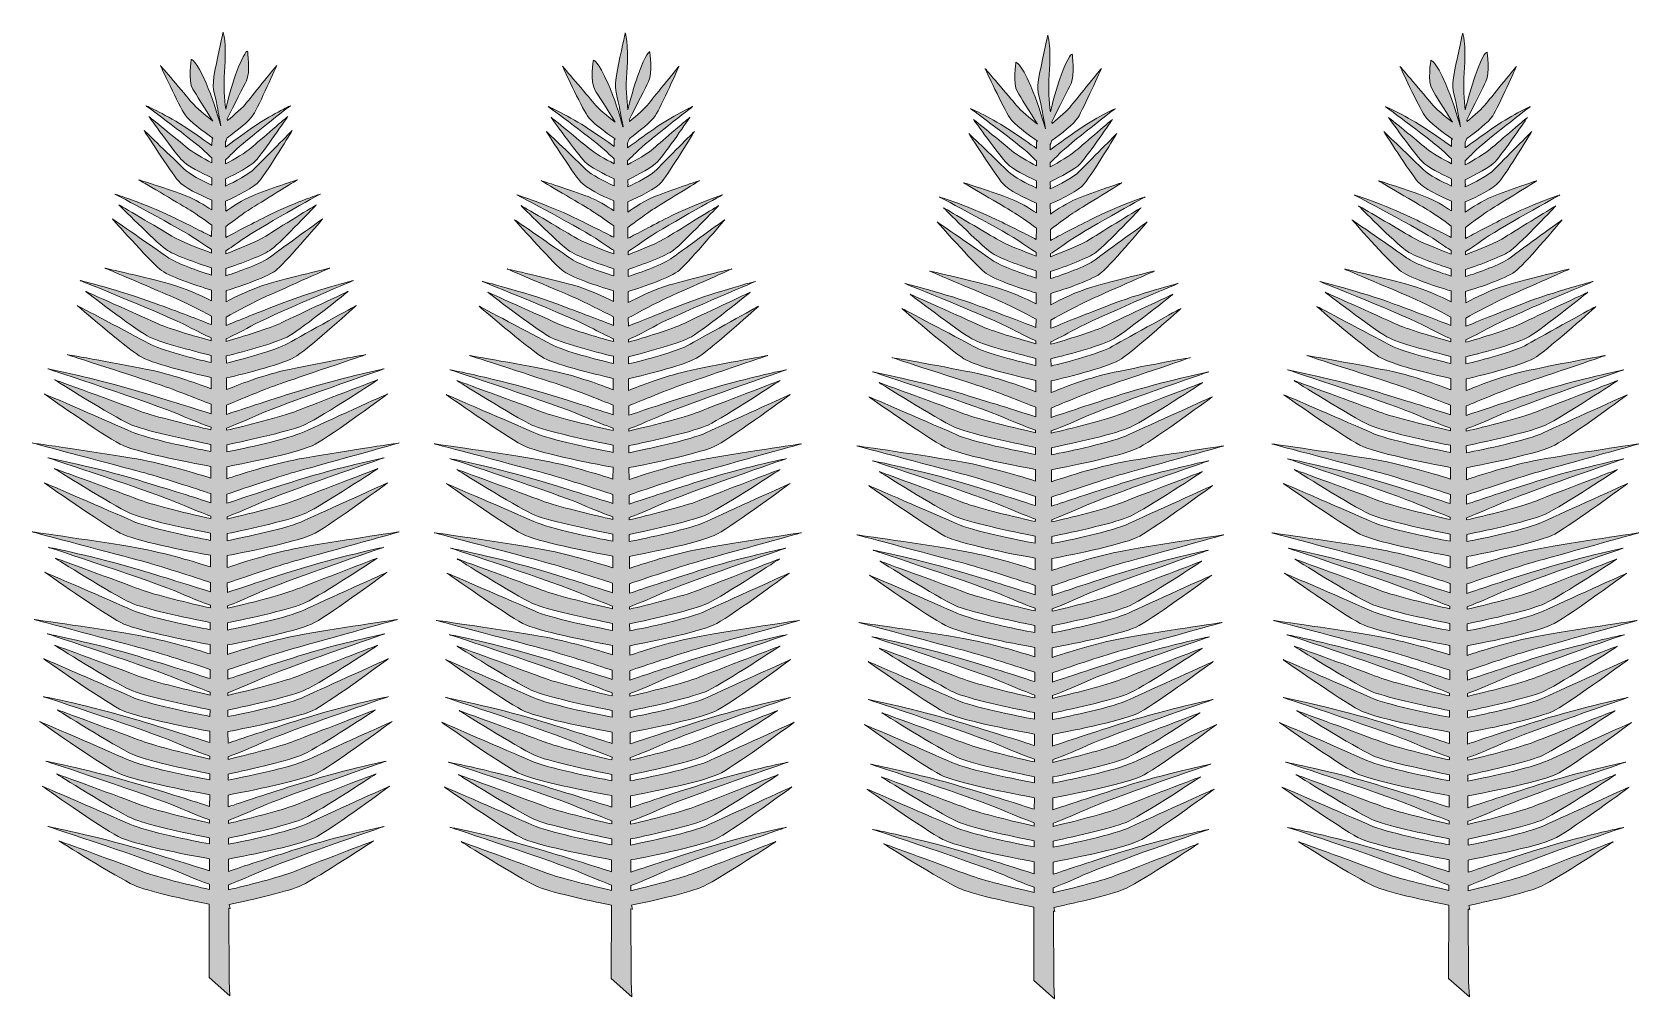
# Model space of a CAD drawing. Header units: inches. Extents: x 0.22 to 7.97, y -4.9 to -0.23.
import ezdxf

# ---------------------------------------------------------------- set-up
doc = ezdxf.new("R2010")
doc.units = ezdxf.units.IN
doc.header["$MEASUREMENT"] = 0
doc.layers.add('Layer 1', color=7, linetype='Continuous')

msp = doc.modelspace()

# ---------------------------------------------------------------- hatches: boundary and pattern name
at = {"layer": 'Layer 1', "true_color": 0x006738}
h = msp.add_hatch(color=116, dxfattribs=at)
h.dxf.hatch_style = 2
edge = h.paths.add_edge_path()
edge.add_spline(control_points=[(1.2056, -0.4387), (1.1871, -0.4909), (1.1705, -0.5524), (1.1579, -0.6041), (1.1519, -0.5555), (1.1476, -0.4934), (1.1526, -0.4244), (1.1633, -0.2757), (1.1454, -0.2328), (1.1454, -0.2328), (1.1454, -0.2328), (1.124, -0.3272), (1.1062, -0.4187), (1.0883, -0.5102), (1.1026, -0.5131), (1.1169, -0.5903), (1.1241, -0.6297), (1.1305, -0.6624), (1.135, -0.6849), (1.1348, -0.6851), (1.1346, -0.6853), (1.1343, -0.6854), (1.1182, -0.6284), (1.0926, -0.5458), (1.0633, -0.4788), (1.0133, -0.3644), (0.9919, -0.3644), (0.9919, -0.3644), (0.9919, -0.3644), (0.9741, -0.4673), (0.9991, -0.5074), (1.0129, -0.5295), (1.0583, -0.6023), (1.0962, -0.663), (1.0597, -0.6345), (1.015, -0.5976), (0.9949, -0.5731), (0.9582, -0.5283), (0.8428, -0.3937), (0.8428, -0.3937), (0.8428, -0.3937), (0.9311, -0.5849), (0.9624, -0.6326), (0.982, -0.6624), (1.0489, -0.7117), (1.0963, -0.7445), (1.0963, -0.7445), (1.0919, -0.7484), (1.0919, -0.7484), (1.0919, -0.7484), (1.0918, -0.7801), (1.0918, -0.7801), (1.0595, -0.7574), (1.0162, -0.7273), (0.9702, -0.6965), (0.8764, -0.6336), (0.773, -0.5878), (0.773, -0.5878), (0.773, -0.5878), (1.0043, -0.7566), (1.0573, -0.8081), (1.07, -0.8204), (1.0814, -0.8309), (1.0916, -0.84), (1.0916, -0.84), (1.0915, -0.8637), (1.0915, -0.8637), (1.0496, -0.8417), (0.9964, -0.8119), (0.9713, -0.7906), (0.9266, -0.7528), (0.7875, -0.64), (0.7875, -0.64), (0.7875, -0.64), (0.9108, -0.813), (0.9507, -0.8546), (0.9737, -0.8787), (1.0396, -0.9122), (1.0912, -0.9362), (1.0912, -0.9362), (1.0911, -0.9711), (1.0911, -0.9711), (1.0452, -0.9502), (0.9822, -0.9186), (0.9545, -0.891), (0.9084, -0.8453), (0.7648, -0.708), (0.7648, -0.708), (0.7648, -0.708), (0.8889, -0.9025), (0.9296, -0.9511), (0.955, -0.9813), (1.0343, -1.0193), (1.0908, -1.0437), (1.0908, -1.0437), (1.0907, -1.0907), (1.0907, -1.0907), (1.0563, -1.068), (1.0093, -1.0395), (0.9662, -1.0226), (0.8859, -0.9912), (0.739, -0.9454), (0.739, -0.9454), (0.739, -0.9454), (0.9322, -1.0598), (0.9757, -1.0855), (1.0014, -1.1008), (1.0527, -1.1369), (1.0904, -1.1639), (1.0904, -1.1639), (1.0902, -1.2189), (1.0902, -1.2189), (1.0443, -1.1955), (0.9733, -1.1596), (0.8968, -1.1227), (0.7664, -1.0598), (0.6227, -1.014), (0.6227, -1.014), (0.6227, -1.014), (0.944, -1.1828), (1.0177, -1.2343), (1.0466, -1.2544), (1.0709, -1.27), (1.09, -1.2818), (1.09, -1.2818), (1.0899, -1.2992), (1.0899, -1.2992), (1.03, -1.2769), (0.9384, -1.2413), (0.8983, -1.2168), (0.8361, -1.179), (0.6429, -1.0663), (0.6429, -1.0663), (0.6429, -1.0663), (0.8142, -1.2392), (0.8696, -1.2809), (0.9055, -1.3078), (1.0161, -1.3466), (1.0897, -1.3707), (1.0897, -1.3707), (1.0896, -1.4053), (1.0896, -1.4053), (1.0261, -1.3853), (0.9187, -1.3486), (0.8748, -1.3172), (0.8108, -1.2715), (0.6114, -1.1342), (0.6114, -1.1342), (0.6114, -1.1342), (0.7837, -1.3287), (0.8404, -1.3773), (0.8795, -1.4109), (1.0115, -1.4541), (1.0893, -1.4775), (1.0893, -1.4775), (1.0891, -1.5291), (1.0891, -1.5291), (1.0414, -1.5054), (0.9625, -1.469), (0.8911, -1.4488), (0.7796, -1.4174), (0.5755, -1.3716), (0.5755, -1.3716), (0.5755, -1.3716), (0.8439, -1.486), (0.9043, -1.5118), (0.9462, -1.5296), (1.037, -1.5762), (1.0889, -1.6032), (1.0889, -1.6032), (1.0887, -1.6443), (1.0887, -1.6443), (1.0307, -1.6216), (0.9273, -1.5816), (0.8152, -1.5404), (0.6441, -1.4774), (0.4558, -1.4317), (0.4558, -1.4317), (0.4558, -1.4317), (0.8771, -1.6004), (0.9738, -1.6519), (1.0224, -1.6778), (1.0615, -1.6964), (1.0885, -1.7086), (1.0885, -1.7086), (1.0884, -1.7224), (1.0884, -1.7224), (1.0118, -1.701), (0.8744, -1.6611), (0.8171, -1.6345), (0.7356, -1.5966), (0.4822, -1.4839), (0.4822, -1.4839), (0.4822, -1.4839), (0.7068, -1.6569), (0.7795, -1.6985), (0.8299, -1.7274), (0.993, -1.7699), (1.0882, -1.7933), (1.0882, -1.7933), (1.0881, -1.8277), (1.0881, -1.8277), (1.0097, -1.8093), (0.8488, -1.7689), (0.7864, -1.7349), (0.7024, -1.6891), (0.4409, -1.5518), (0.4409, -1.5518), (0.4409, -1.5518), (0.6669, -1.7463), (0.7412, -1.7949), (0.7961, -1.8309), (0.9902, -1.8777), (1.0878, -1.8998), (1.0878, -1.8998), (1.0876, -1.9545), (1.0876, -1.9545), (1.0293, -1.9319), (0.9124, -1.889), (0.8077, -1.8665), (0.6615, -1.835), (0.3938, -1.7892), (0.3938, -1.7892), (0.3938, -1.7892), (0.7458, -1.9036), (0.8251, -1.9294), (0.886, -1.9492), (1.0258, -2.0043), (1.0874, -2.0289), (1.0874, -2.0289), (1.0872, -2.075), (1.0872, -2.075), (1.0199, -2.0534), (0.8855, -2.0107), (0.739, -1.9666), (0.5301, -1.9036), (0.3, -1.8579), (0.3, -1.8579), (0.3, -1.8579), (0.8147, -2.0266), (0.9327, -2.0781), (1.0013, -2.108), (1.0544, -2.1282), (1.087, -2.1399), (1.087, -2.1399), (1.0869, -2.1518), (1.0869, -2.1518), (0.9971, -2.1315), (0.815, -2.0887), (0.7413, -2.0607), (0.6418, -2.0228), (0.3323, -1.9101), (0.3323, -1.9101), (0.3323, -1.9101), (0.6066, -2.0831), (0.6954, -2.1247), (0.7596, -2.1548), (0.9732, -2.1997), (1.0867, -2.2223), (1.0867, -2.2223), (1.0866, -2.2566), (1.0866, -2.2566), (0.9975, -2.2397), (0.7841, -2.1969), (0.7038, -2.1611), (0.6013, -2.1153), (0.2818, -1.978), (0.2818, -1.978), (0.2818, -1.978), (0.5579, -2.1725), (0.6486, -2.2212), (0.7185, -2.2586), (0.9729, -2.3079), (1.0863, -2.3286), (1.0863, -2.3286), (1.0861, -2.3853), (1.0861, -2.3853), (1.0213, -2.3644), (0.8667, -2.3168), (0.7299, -2.2927), (0.5513, -2.2612), (0.2243, -2.2154), (0.2243, -2.2154), (0.2243, -2.2154), (0.6542, -2.3299), (0.7511, -2.3556), (0.8307, -2.3768), (1.0207, -2.4385), (1.0858, -2.4598), (1.0858, -2.4598), (1.0857, -2.5035), (1.0857, -2.5035), (1.0179, -2.4818), (0.8844, -2.4395), (0.739, -2.3956), (0.5301, -2.3327), (0.3, -2.2869), (0.3, -2.2869), (0.3, -2.2869), (0.8147, -2.4557), (0.9327, -2.5072), (1.0002, -2.5366), (1.0527, -2.5567), (1.0855, -2.5685), (1.0855, -2.5685), (1.0854, -2.5806), (1.0854, -2.5806), (0.9951, -2.5601), (0.8146, -2.5176), (0.7413, -2.4898), (0.6418, -2.4519), (0.3323, -2.3392), (0.3323, -2.3392), (0.3323, -2.3392), (0.6066, -2.5122), (0.6954, -2.5538), (0.7593, -2.5837), (0.9713, -2.6284), (1.0852, -2.6511), (1.0852, -2.6511), (1.085, -2.6854), (1.085, -2.6854), (0.9951, -2.6683), (0.7836, -2.6258), (0.7038, -2.5902), (0.6013, -2.5444), (0.2818, -2.4071), (0.2818, -2.4071), (0.2818, -2.4071), (0.5579, -2.6016), (0.6486, -2.6502), (0.7182, -2.6875), (0.9706, -2.7365), (1.0848, -2.7574), (1.0848, -2.7574), (1.0846, -2.8139), (1.0846, -2.8139), (1.0189, -2.7927), (0.8657, -2.7457), (0.7299, -2.7217), (0.5513, -2.6903), (0.2243, -2.6445), (0.2243, -2.6445), (0.2243, -2.6445), (0.6542, -2.7589), (0.7511, -2.7847), (0.8301, -2.8057), (1.0177, -2.8666), (1.0843, -2.8884), (1.0843, -2.8884), (1.0842, -2.934), (1.0842, -2.934), (1.015, -2.9119), (0.8842, -2.8704), (0.742, -2.8276), (0.5331, -2.7646), (0.303, -2.7189), (0.303, -2.7189), (0.303, -2.7189), (0.8177, -2.8876), (0.9358, -2.9391), (1.0002, -2.9672), (1.051, -2.9868), (1.0839, -2.9988), (1.0839, -2.9988), (1.0839, -3.0115), (1.0839, -3.0115), (0.9922, -2.9906), (0.8164, -2.9491), (0.7444, -2.9217), (0.6449, -2.8838), (0.3353, -2.7711), (0.3353, -2.7711), (0.3353, -2.7711), (0.6097, -2.9441), (0.6984, -2.9857), (0.7615, -3.0153), (0.9688, -3.0592), (1.0836, -3.0821), (1.0836, -3.0821), (1.0835, -3.1165), (1.0835, -3.1165), (0.9912, -3.0988), (0.7854, -3.0571), (0.7069, -3.0221), (0.6043, -2.9763), (0.2848, -2.839), (0.2848, -2.839), (0.2848, -2.839), (0.5609, -3.0335), (0.6516, -3.0822), (0.7203, -3.1189), (0.9671, -3.1672), (1.0833, -3.1885), (1.0833, -3.1885), (1.0831, -3.2335), (1.0831, -3.2335), (1.0126, -3.211), (0.8679, -3.1675), (0.739, -3.1447), (0.5603, -3.1133), (0.2334, -3.0675), (0.2334, -3.0675), (0.2334, -3.0675), (0.6633, -3.1819), (0.7602, -3.2077), (0.8353, -3.2277), (1.0088, -3.2837), (1.0828, -3.3079), (1.0828, -3.3079), (1.0827, -3.3528), (1.0827, -3.3528), (1.0149, -3.331), (0.8814, -3.2887), (0.7359, -3.2449), (0.527, -3.1819), (0.297, -3.1362), (0.297, -3.1362), (0.297, -3.1362), (0.8116, -3.3049), (0.9297, -3.3564), (0.9972, -3.3858), (1.0497, -3.4059), (1.0825, -3.4177), (1.0825, -3.4177), (1.0824, -3.432), (1.0824, -3.432), (0.9912, -3.4112), (0.8138, -3.3694), (0.7413, -3.3418), (0.6418, -3.304), (0.3323, -3.1912), (0.3323, -3.1912), (0.3323, -3.1912), (0.6066, -3.3642), (0.6954, -3.4058), (0.7588, -3.4355), (0.9676, -3.4797), (1.0822, -3.5026), (1.0822, -3.5026), (1.082, -3.5347), (1.082, -3.5347), (0.9921, -3.5175), (0.7806, -3.475), (0.7008, -3.4394), (0.5983, -3.3936), (0.2788, -3.2563), (0.2788, -3.2563), (0.2788, -3.2563), (0.5549, -3.4508), (0.6456, -3.4994), (0.7151, -3.5367), (0.9677, -3.5857), (1.0818, -3.6066), (1.0818, -3.6066), (1.0816, -3.6615), (1.0816, -3.6615), (1.0214, -3.6421), (0.8767, -3.596), (0.7178, -3.5481), (0.5089, -3.4851), (0.2788, -3.4394), (0.2788, -3.4394), (0.2788, -3.4394), (0.7935, -3.6081), (0.9115, -3.6596), (0.9923, -3.6949), (1.0518, -3.7167), (1.0814, -3.727), (1.0814, -3.727), (1.0813, -3.7408), (1.0813, -3.7408), (0.9871, -3.7192), (0.8225, -3.6799), (0.7535, -3.6536), (0.6539, -3.6158), (0.3444, -3.503), (0.3444, -3.503), (0.3444, -3.503), (0.6188, -3.676), (0.7075, -3.7176), (0.7685, -3.7462), (0.9643, -3.7882), (1.0811, -3.8117), (1.0811, -3.8117), (1.081, -3.8411), (1.081, -3.8411), (1.0045, -3.8268), (0.7681, -3.7807), (0.6826, -3.7426), (0.5801, -3.6968), (0.2606, -3.5595), (0.2606, -3.5595), (0.2606, -3.5595), (0.5367, -3.754), (0.6274, -3.8027), (0.7007, -3.8419), (0.977, -3.8942), (1.0807, -3.9129), (1.0807, -3.9129), (1.0805, -3.969), (1.0805, -3.969), (1.0141, -3.9477), (0.8783, -3.9046), (0.7299, -3.8599), (0.521, -3.7969), (0.2909, -3.7512), (0.2909, -3.7512), (0.2909, -3.7512), (0.8056, -3.9199), (0.9236, -3.9714), (0.9939, -4.0021), (1.0479, -4.0225), (1.0803, -4.0341), (1.0803, -4.0341), (1.0802, -4.0501), (1.0802, -4.0501), (0.9863, -4.0286), (0.82, -3.989), (0.7504, -3.9626), (0.6509, -3.9247), (0.3413, -3.812), (0.3413, -3.812), (0.3413, -3.812), (0.6157, -3.985), (0.7045, -4.0266), (0.7658, -4.0553), (0.9635, -4.0976), (1.08, -4.1211), (1.08, -4.1211), (1.0799, -4.1504), (1.0799, -4.1504), (0.9924, -4.1338), (0.7757, -4.0905), (0.6948, -4.0544), (0.5922, -4.0086), (0.2727, -3.8713), (0.2727, -3.8713), (0.2727, -3.8713), (0.5488, -4.0658), (0.6395, -4.1145), (0.7099, -4.1522), (0.9674, -4.2019), (1.0796, -4.2223), (1.0796, -4.2223), (1.0794, -4.2804), (1.0794, -4.2804), (1.0099, -4.2581), (0.8801, -4.217), (0.739, -4.1745), (0.5301, -4.1116), (0.3, -4.0658), (0.3, -4.0658), (0.3, -4.0658), (0.8147, -4.2346), (0.9327, -4.2861), (0.9961, -4.3137), (1.0462, -4.333), (1.0792, -4.3451), (1.0792, -4.3451), (1.0791, -4.3703), (1.0791, -4.3703), (0.9835, -4.3483), (0.8289, -4.3111), (0.7625, -4.2858), (0.663, -4.2479), (0.3534, -4.1352), (0.3534, -4.1352), (0.3534, -4.1352), (0.6278, -4.3082), (0.7166, -4.3498), (0.7757, -4.3775), (0.9612, -4.4177), (1.0788, -4.4416), (1.0788, -4.4416), (1.0776, -4.7954), (1.0776, -4.7954), (1.0776, -4.7954), (1.1776, -4.8839), (1.1776, -4.8839), (1.1776, -4.8839), (1.174, -4.8107), (1.174, -4.8107), (1.174, -4.8107), (1.1725, -4.4601), (1.1725, -4.4601), (1.1773, -4.461), (1.1802, -4.4615), (1.1802, -4.4615), (1.1802, -4.4615), (1.1749, -4.4424), (1.1749, -4.4424), (1.287, -4.4187), (1.4677, -4.3778), (1.5248, -4.3498), (1.6096, -4.3082), (1.8717, -4.1352), (1.8717, -4.1352), (1.8717, -4.1352), (1.576, -4.2479), (1.4809, -4.2858), (1.416, -4.3117), (1.2628, -4.3501), (1.1721, -4.3719), (1.1721, -4.3719), (1.172, -4.3475), (1.172, -4.3475), (1.2032, -4.3357), (1.2536, -4.3157), (1.3183, -4.2861), (1.4311, -4.2346), (1.9227, -4.0658), (1.9227, -4.0658), (1.9227, -4.0658), (1.703, -4.1116), (1.5034, -4.1745), (1.3641, -4.2185), (1.2363, -4.2609), (1.1717, -4.2826), (1.1717, -4.2826), (1.1714, -4.2236), (1.1714, -4.2236), (1.2747, -4.204), (1.5298, -4.153), (1.5984, -4.1145), (1.6851, -4.0658), (1.9488, -3.8713), (1.9488, -3.8713), (1.9488, -3.8713), (1.6436, -4.0086), (1.5457, -4.0544), (1.4662, -4.0915), (1.2499, -4.1362), (1.1711, -4.1517), (1.1711, -4.1517), (1.171, -4.1225), (1.171, -4.1225), (1.2812, -4.0994), (1.4766, -4.0559), (1.5363, -4.0266), (1.6211, -3.985), (1.8832, -3.812), (1.8832, -3.812), (1.8832, -3.812), (1.5875, -3.9247), (1.4925, -3.9626), (1.4244, -3.9897), (1.259, -4.0307), (1.1707, -4.0517), (1.1707, -4.0517), (1.1706, -4.0366), (1.1706, -4.0366), (1.2004, -4.0256), (1.2548, -4.0044), (1.327, -3.9714), (1.4398, -3.9199), (1.9314, -3.7512), (1.9314, -3.7512), (1.9314, -3.7512), (1.7116, -3.7969), (1.5121, -3.8599), (1.3651, -3.9062), (1.231, -3.9509), (1.1704, -3.9713), (1.1704, -3.9713), (1.1701, -3.9142), (1.1701, -3.9142), (1.2631, -3.8968), (1.5383, -3.8429), (1.61, -3.8027), (1.6966, -3.754), (1.9603, -3.5595), (1.9603, -3.5595), (1.9603, -3.5595), (1.6552, -3.6968), (1.5572, -3.7426), (1.4728, -3.782), (1.2341, -3.83), (1.1698, -3.8424), (1.1698, -3.8424), (1.1697, -3.8291), (1.1697, -3.8291), (1.1706, -3.8293), (1.1711, -3.8294), (1.1711, -3.8294), (1.1711, -3.8294), (1.1697, -3.8244), (1.1697, -3.8244), (1.1697, -3.8244), (1.1697, -3.8132), (1.1697, -3.8132), (1.2801, -3.79), (1.474, -3.7468), (1.5335, -3.7176), (1.6183, -3.676), (1.8803, -3.503), (1.8803, -3.503), (1.8803, -3.503), (1.5847, -3.6158), (1.4896, -3.6536), (1.4219, -3.6806), (1.258, -3.7213), (1.1694, -3.7424), (1.1694, -3.7424), (1.1693, -3.7295), (1.1693, -3.7295), (1.1943, -3.7206), (1.2543, -3.6981), (1.3386, -3.6596), (1.4514, -3.6081), (1.943, -3.4394), (1.943, -3.4394), (1.943, -3.4394), (1.7232, -3.4851), (1.5237, -3.5481), (1.3651, -3.5981), (1.2214, -3.6462), (1.169, -3.6639), (1.169, -3.6639), (1.1688, -3.608), (1.1688, -3.608), (1.2741, -3.588), (1.5247, -3.5376), (1.5926, -3.4994), (1.6793, -3.4508), (1.943, -3.2563), (1.943, -3.2563), (1.943, -3.2563), (1.6378, -3.3936), (1.5399, -3.4394), (1.4614, -3.4761), (1.2496, -3.5201), (1.1685, -3.5361), (1.1685, -3.5361), (1.1683, -3.5041), (1.1683, -3.5041), (1.2759, -3.4817), (1.4831, -3.4362), (1.545, -3.4058), (1.6298, -3.3642), (1.8919, -3.1912), (1.8919, -3.1912), (1.8919, -3.1912), (1.5962, -3.304), (1.5012, -3.3418), (1.43, -3.3702), (1.2527, -3.4137), (1.168, -3.4337), (1.168, -3.4337), (1.168, -3.4205), (1.168, -3.4205), (1.1984, -3.4092), (1.2515, -3.3883), (1.3212, -3.3564), (1.434, -3.3049), (1.9256, -3.1362), (1.9256, -3.1362), (1.9256, -3.1362), (1.7059, -3.1819), (1.5063, -3.2449), (1.3617, -3.2905), (1.2297, -3.3344), (1.1677, -3.3553), (1.1677, -3.3553), (1.1675, -3.3105), (1.1675, -3.3105), (1.2332, -3.288), (1.4087, -3.2284), (1.4832, -3.2077), (1.5757, -3.1819), (1.9864, -3.0675), (1.9864, -3.0675), (1.9864, -3.0675), (1.674, -3.1133), (1.5034, -3.1447), (1.3755, -3.1683), (1.2313, -3.2144), (1.1672, -3.236), (1.1672, -3.236), (1.167, -3.1899), (1.167, -3.1899), (1.2744, -3.1694), (1.5198, -3.1198), (1.5868, -3.0822), (1.6735, -3.0335), (1.9372, -2.839), (1.9372, -2.839), (1.9372, -2.839), (1.632, -2.9763), (1.5341, -3.0221), (1.4569, -3.0582), (1.2505, -3.1014), (1.1667, -3.118), (1.1667, -3.118), (1.1665, -3.0837), (1.1665, -3.0837), (1.2744, -3.0613), (1.4805, -3.016), (1.5421, -2.9857), (1.6269, -2.9441), (1.889, -2.7711), (1.889, -2.7711), (1.889, -2.7711), (1.5933, -2.8838), (1.4983, -2.9217), (1.4274, -2.9499), (1.2513, -2.9931), (1.1662, -3.0133), (1.1662, -3.0133), (1.1662, -3.0017), (1.1662, -3.0017), (1.1971, -2.9901), (1.2486, -2.9697), (1.3155, -2.9391), (1.4282, -2.8876), (1.9198, -2.7189), (1.9198, -2.7189), (1.9198, -2.7189), (1.7001, -2.7646), (1.5005, -2.8276), (1.359, -2.8722), (1.2294, -2.9153), (1.1659, -2.9367), (1.1659, -2.9367), (1.1657, -2.8911), (1.1657, -2.8911), (1.2207, -2.8722), (1.413, -2.8066), (1.4919, -2.7847), (1.5844, -2.7589), (1.995, -2.6445), (1.995, -2.6445), (1.995, -2.6445), (1.6827, -2.6903), (1.5121, -2.7217), (1.3764, -2.7468), (1.2227, -2.797), (1.1654, -2.8166), (1.1654, -2.8166), (1.1651, -2.7589), (1.1651, -2.7589), (1.2699, -2.739), (1.5216, -2.6884), (1.5897, -2.6502), (1.6764, -2.6016), (1.9401, -2.4071), (1.9401, -2.4071), (1.9401, -2.4071), (1.6349, -2.5444), (1.537, -2.5902), (1.4582, -2.627), (1.2453, -2.6711), (1.1648, -2.687), (1.1648, -2.687), (1.1646, -2.6528), (1.1646, -2.6528), (1.2711, -2.6307), (1.4824, -2.5845), (1.545, -2.5538), (1.6298, -2.5122), (1.8919, -2.3392), (1.8919, -2.3392), (1.8919, -2.3392), (1.5962, -2.4519), (1.5012, -2.4898), (1.4289, -2.5185), (1.2474, -2.5629), (1.1643, -2.5825), (1.1643, -2.5825), (1.1643, -2.5715), (1.1643, -2.5715), (1.1946, -2.5603), (1.248, -2.5393), (1.3183, -2.5072), (1.4311, -2.4557), (1.9227, -2.2869), (1.9227, -2.2869), (1.9227, -2.2869), (1.703, -2.3327), (1.5034, -2.3956), (1.3582, -2.4414), (1.2257, -2.4856), (1.164, -2.5063), (1.164, -2.5063), (1.1638, -2.4626), (1.1638, -2.4626), (1.2162, -2.4446), (1.412, -2.3778), (1.4919, -2.3556), (1.5844, -2.3299), (1.995, -2.2154), (1.995, -2.2154), (1.995, -2.2154), (1.6827, -2.2612), (1.5121, -2.2927), (1.375, -2.318), (1.2194, -2.3691), (1.1635, -2.3882), (1.1635, -2.3882), (1.1632, -2.3302), (1.1632, -2.3302), (1.2668, -2.3105), (1.5212, -2.2596), (1.5897, -2.2212), (1.6764, -2.1725), (1.9401, -1.978), (1.9401, -1.978), (1.9401, -1.978), (1.6349, -2.1153), (1.537, -2.1611), (1.4577, -2.1982), (1.242, -2.2427), (1.1629, -2.2583), (1.1629, -2.2583), (1.1628, -2.2241), (1.1628, -2.2241), (1.2686, -2.2022), (1.4821, -2.1556), (1.545, -2.1247), (1.6298, -2.0831), (1.8919, -1.9101), (1.8919, -1.9101), (1.8919, -1.9101), (1.5962, -2.0228), (1.5012, -2.0607), (1.4284, -2.0897), (1.2446, -2.1345), (1.1625, -2.1539), (1.1625, -2.1539), (1.1624, -2.1432), (1.1624, -2.1432), (1.1923, -2.1321), (1.2465, -2.1109), (1.3183, -2.0781), (1.4311, -2.0266), (1.9227, -1.8579), (1.9227, -1.8579), (1.9227, -1.8579), (1.703, -1.9036), (1.5034, -1.9666), (1.3568, -2.0128), (1.223, -2.0574), (1.1621, -2.0779), (1.1621, -2.0779), (1.162, -2.0325), (1.162, -2.0325), (1.2151, -2.0103), (1.3599, -1.9502), (1.4212, -1.9294), (1.4969, -1.9036), (1.8331, -1.7892), (1.8331, -1.7892), (1.8331, -1.7892), (1.5774, -1.835), (1.4378, -1.8665), (1.3324, -1.8902), (1.2137, -1.9367), (1.1616, -1.9581), (1.1616, -1.9581), (1.1614, -1.9018), (1.1614, -1.9018), (1.2512, -1.8808), (1.4472, -1.8321), (1.5013, -1.7949), (1.5722, -1.7463), (1.7881, -1.5518), (1.7881, -1.5518), (1.7881, -1.5518), (1.5383, -1.6891), (1.4581, -1.7349), (1.396, -1.7703), (1.2319, -1.8126), (1.1611, -1.8299), (1.1611, -1.8299), (1.1609, -1.7956), (1.1609, -1.7956), (1.2502, -1.7728), (1.4149, -1.7283), (1.4647, -1.6985), (1.5341, -1.6569), (1.7487, -1.4839), (1.7487, -1.4839), (1.7487, -1.4839), (1.5066, -1.5966), (1.4288, -1.6345), (1.3718, -1.6622), (1.2315, -1.7045), (1.1606, -1.725), (1.1606, -1.725), (1.1606, -1.7128), (1.1606, -1.7128), (1.1862, -1.7009), (1.227, -1.681), (1.2791, -1.6519), (1.3715, -1.6004), (1.7739, -1.4317), (1.7739, -1.4317), (1.7739, -1.4317), (1.594, -1.4774), (1.4307, -1.5404), (1.3175, -1.584), (1.2136, -1.6261), (1.1603, -1.648), (1.1603, -1.648), (1.1601, -1.6081), (1.1601, -1.6081), (1.2074, -1.5823), (1.3029, -1.5307), (1.3455, -1.5118), (1.4032, -1.486), (1.6596, -1.3716), (1.6596, -1.3716), (1.6596, -1.3716), (1.4646, -1.4174), (1.3581, -1.4488), (1.2852, -1.4704), (1.2039, -1.5106), (1.1598, -1.5339), (1.1598, -1.5339), (1.1596, -1.4804), (1.1596, -1.4804), (1.2322, -1.4578), (1.3676, -1.4123), (1.4066, -1.3773), (1.4607, -1.3287), (1.6253, -1.1342), (1.6253, -1.1342), (1.6253, -1.1342), (1.4348, -1.2715), (1.3736, -1.3172), (1.3295, -1.3503), (1.218, -1.3892), (1.1592, -1.4083), (1.1592, -1.4083), (1.1591, -1.3739), (1.1591, -1.3739), (1.229, -1.3502), (1.3428, -1.309), (1.3787, -1.2809), (1.4316, -1.2392), (1.5952, -1.0663), (1.5952, -1.0663), (1.5952, -1.0663), (1.4106, -1.179), (1.3513, -1.2168), (1.3108, -1.2427), (1.2154, -1.281), (1.1588, -1.3028), (1.1588, -1.3028), (1.1587, -1.2877), (1.1587, -1.2877), (1.1781, -1.2756), (1.2046, -1.2581), (1.2371, -1.2343), (1.3076, -1.1828), (1.6145, -1.014), (1.6145, -1.014), (1.6145, -1.014), (1.4772, -1.0598), (1.3527, -1.1227), (1.2742, -1.1624), (1.2015, -1.2009), (1.1585, -1.2239), (1.1585, -1.2239), (1.1582, -1.1711), (1.1582, -1.1711), (1.1946, -1.1437), (1.2505, -1.1022), (1.2773, -1.0855), (1.3189, -1.0598), (1.5034, -0.9454), (1.5034, -0.9454), (1.5034, -0.9454), (1.3631, -0.9912), (1.2864, -1.0226), (1.241, -1.0413), (1.1911, -1.0739), (1.1579, -1.0975), (1.1579, -1.0975), (1.1577, -1.048), (1.1577, -1.048), (1.2118, -1.0239), (1.2956, -0.9832), (1.3213, -0.9511), (1.3602, -0.9025), (1.4787, -0.708), (1.4787, -0.708), (1.4787, -0.708), (1.3416, -0.8453), (1.2976, -0.891), (1.2691, -0.9207), (1.2015, -0.955), (1.1574, -0.9756), (1.1574, -0.9756), (1.1573, -0.9657), (1.1573, -0.9657), (1.1583, -0.9661), (1.159, -0.9664), (1.159, -0.9664), (1.159, -0.9664), (1.1573, -0.9526), (1.1573, -0.9526), (1.1573, -0.9526), (1.1572, -0.941), (1.1572, -0.941), (1.2076, -0.9168), (1.2777, -0.8803), (1.3012, -0.8546), (1.3393, -0.813), (1.4571, -0.64), (1.4571, -0.64), (1.4571, -0.64), (1.3242, -0.7528), (1.2815, -0.7906), (1.2555, -0.8137), (1.198, -0.8467), (1.1569, -0.869), (1.1569, -0.869), (1.1568, -0.8491), (1.1568, -0.8491), (1.1688, -0.8382), (1.1829, -0.8248), (1.1993, -0.8081), (1.25, -0.7566), (1.4709, -0.5878), (1.4709, -0.5878), (1.4709, -0.5878), (1.3722, -0.6336), (1.2825, -0.6965), (1.2337, -0.7308), (1.1881, -0.7641), (1.1566, -0.7874), (1.1566, -0.7874), (1.1565, -0.7641), (1.1565, -0.7641), (1.1573, -0.7623), (1.1612, -0.7533), (1.1652, -0.7423), (1.2102, -0.7095), (1.2717, -0.6617), (1.29, -0.6326), (1.3199, -0.5849), (1.4043, -0.3937), (1.4043, -0.3937), (1.4043, -0.3937), (1.2941, -0.5283), (1.2589, -0.5731), (1.2404, -0.5967), (1.2002, -0.6318), (1.1661, -0.6598), (1.1656, -0.657), (1.1651, -0.6543), (1.1647, -0.6513), (1.197, -0.5872), (1.2446, -0.4931), (1.2576, -0.4673), (1.2779, -0.4273), (1.2634, -0.3243), (1.2634, -0.3243), (1.2634, -0.3243), (1.2461, -0.3243), (1.2056, -0.4387)], knot_values=[0, 0, 0, 0, 1, 1, 1, 2, 2, 2, 3, 3, 3, 4, 4, 4, 5, 5, 5, 6, 6, 6, 7, 7, 7, 8, 8, 8, 9, 9, 9, 10, 10, 10, 11, 11, 11, 12, 12, 12, 13, 13, 13, 14, 14, 14, 15, 15, 15, 16, 16, 16, 17, 17, 17, 18, 18, 18, 19, 19, 19, 20, 20, 20, 21, 21, 21, 22, 22, 22, 23, 23, 23, 24, 24, 24, 25, 25, 25, 26, 26, 26, 27, 27, 27, 28, 28, 28, 29, 29, 29, 30, 30, 30, 31, 31, 31, 32, 32, 32, 33, 33, 33, 34, 34, 34, 35, 35, 35, 36, 36, 36, 37, 37, 37, 38, 38, 38, 39, 39, 39, 40, 40, 40, 41, 41, 41, 42, 42, 42, 43, 43, 43, 44, 44, 44, 45, 45, 45, 46, 46, 46, 47, 47, 47, 48, 48, 48, 49, 49, 49, 50, 50, 50, 51, 51, 51, 52, 52, 52, 53, 53, 53, 54, 54, 54, 55, 55, 55, 56, 56, 56, 57, 57, 57, 58, 58, 58, 59, 59, 59, 60, 60, 60, 61, 61, 61, 62, 62, 62, 63, 63, 63, 64, 64, 64, 65, 65, 65, 66, 66, 66, 67, 67, 67, 68, 68, 68, 69, 69, 69, 70, 70, 70, 71, 71, 71, 72, 72, 72, 73, 73, 73, 74, 74, 74, 75, 75, 75, 76, 76, 76, 77, 77, 77, 78, 78, 78, 79, 79, 79, 80, 80, 80, 81, 81, 81, 82, 82, 82, 83, 83, 83, 84, 84, 84, 85, 85, 85, 86, 86, 86, 87, 87, 87, 88, 88, 88, 89, 89, 89, 90, 90, 90, 91, 91, 91, 92, 92, 92, 93, 93, 93, 94, 94, 94, 95, 95, 95, 96, 96, 96, 97, 97, 97, 98, 98, 98, 99, 99, 99, 100, 100, 100, 101, 101, 101, 102, 102, 102, 103, 103, 103, 104, 104, 104, 105, 105, 105, 106, 106, 106, 107, 107, 107, 108, 108, 108, 109, 109, 109, 110, 110, 110, 111, 111, 111, 112, 112, 112, 113, 113, 113, 114, 114, 114, 115, 115, 115, 116, 116, 116, 117, 117, 117, 118, 118, 118, 119, 119, 119, 120, 120, 120, 121, 121, 121, 122, 122, 122, 123, 123, 123, 124, 124, 124, 125, 125, 125, 126, 126, 126, 127, 127, 127, 128, 128, 128, 129, 129, 129, 130, 130, 130, 131, 131, 131, 132, 132, 132, 133, 133, 133, 134, 134, 134, 135, 135, 135, 136, 136, 136, 137, 137, 137, 138, 138, 138, 139, 139, 139, 140, 140, 140, 141, 141, 141, 142, 142, 142, 143, 143, 143, 144, 144, 144, 145, 145, 145, 146, 146, 146, 147, 147, 147, 148, 148, 148, 149, 149, 149, 150, 150, 150, 151, 151, 151, 152, 152, 152, 153, 153, 153, 154, 154, 154, 155, 155, 155, 156, 156, 156, 157, 157, 157, 158, 158, 158, 159, 159, 159, 160, 160, 160, 161, 161, 161, 162, 162, 162, 163, 163, 163, 164, 164, 164, 165, 165, 165, 166, 166, 166, 167, 167, 167, 168, 168, 168, 169, 169, 169, 170, 170, 170, 171, 171, 171, 172, 172, 172, 173, 173, 173, 174, 174, 174, 175, 175, 175, 176, 176, 176, 177, 177, 177, 178, 178, 178, 179, 179, 179, 180, 180, 180, 181, 181, 181, 182, 182, 182, 183, 183, 183, 184, 184, 184, 185, 185, 185, 186, 186, 186, 187, 187, 187, 188, 188, 188, 189, 189, 189, 190, 190, 190, 191, 191, 191, 192, 192, 192, 193, 193, 193, 194, 194, 194, 195, 195, 195, 196, 196, 196, 197, 197, 197, 198, 198, 198, 199, 199, 199, 200, 200, 200, 201, 201, 201, 202, 202, 202, 203, 203, 203, 204, 204, 204, 205, 205, 205, 206, 206, 206, 207, 207, 207, 208, 208, 208, 209, 209, 209, 210, 210, 210, 211, 211, 211, 212, 212, 212, 213, 213, 213, 214, 214, 214, 215, 215, 215, 216, 216, 216, 217, 217, 217, 218, 218, 218, 219, 219, 219, 220, 220, 220, 221, 221, 221, 222, 222, 222, 223, 223, 223, 224, 224, 224, 225, 225, 225, 226, 226, 226, 227, 227, 227, 228, 228, 228, 229, 229, 229, 230, 230, 230, 231, 231, 231, 232, 232, 232, 233, 233, 233, 234, 234, 234, 235, 235, 235, 236, 236, 236, 237, 237, 237, 238, 238, 238, 239, 239, 239, 240, 240, 240, 241, 241, 241, 242, 242, 242, 243, 243, 243, 244, 244, 244, 245, 245, 245, 246, 246, 246, 247, 247, 247, 248, 248, 248, 249, 249, 249, 250, 250, 250, 251, 251, 251, 252, 252, 252, 253, 253, 253, 254, 254, 254, 255, 255, 255, 256, 256, 256, 257, 257, 257, 258, 258, 258, 259, 259, 259, 260, 260, 260, 261, 261, 261, 262, 262, 262, 263, 263, 263, 264, 264, 264, 265, 265, 265, 266, 266, 266, 267, 267, 267, 268, 268, 268, 269, 269, 269, 270, 270, 270, 271, 271, 271, 272, 272, 272, 273, 273, 273, 274, 274, 274, 275, 275, 275, 276, 276, 276, 277, 277, 277, 278, 278, 278, 279, 279, 279, 280, 280, 280, 281, 281, 281, 282, 282, 282, 283, 283, 283, 284, 284, 284, 285, 285, 285, 286, 286, 286, 287, 287, 287, 288, 288, 288, 289, 289, 289, 290, 290, 290, 291, 291, 291, 292, 292, 292, 293, 293, 293, 294, 294, 294, 295, 295, 295, 296, 296, 296, 297, 297, 297, 298, 298, 298, 299, 299, 299, 300, 300, 300, 301, 301, 301, 302, 302, 302, 303, 303, 303, 304, 304, 304, 305, 305, 305, 306, 306, 306, 307, 307, 307, 308, 308, 308, 309, 309, 309, 310, 310, 310, 311, 311, 311, 312, 312, 312, 313, 313, 313, 314, 314, 314, 315, 315, 315, 316, 316, 316, 317, 317, 317, 318, 318, 318, 319, 319, 319, 320, 320, 320, 321, 321, 321, 322, 322, 322, 323, 323, 323, 324, 324, 324, 325, 325, 325, 326, 326, 326, 327, 327, 327, 328, 328, 328, 329, 329, 329, 330, 330, 330, 331, 331, 331, 332, 332, 332, 333, 333, 333, 334, 334, 334, 335, 335, 335, 336, 336, 336, 337, 337, 337, 338, 338, 338, 339, 339, 339, 340, 340, 340, 341, 341, 341, 342, 342, 342, 343, 343, 343, 344, 344, 344, 345, 345, 345, 346, 346, 346, 347, 347, 347, 348, 348, 348, 349, 349, 349, 350, 350, 350, 351, 351, 351, 352, 352, 352, 353, 353, 353, 354, 354, 354, 355, 355, 355, 356, 356, 356, 357, 357, 357, 358, 358, 358, 359, 359, 359, 360, 360, 360, 361, 361, 361, 362, 362, 362, 363, 363, 363, 364, 364, 364, 365, 365, 365, 366, 366, 366, 367, 367, 367, 368, 368, 368, 369, 369, 369, 370, 370, 370, 371, 371, 371, 372, 372, 372, 373, 373, 373, 374, 374, 374, 375, 375, 375, 376, 376, 376, 377, 377, 377, 378, 378, 378, 379, 379, 379, 380, 380, 380, 381, 381, 381, 382, 382, 382, 383, 383, 383, 384, 384, 384, 385, 385, 385, 386, 386, 386, 387, 387, 387, 387], degree=3, periodic=1)
h = msp.add_hatch(color=116, dxfattribs=at)
h.dxf.hatch_style = 2
edge = h.paths.add_edge_path()
edge.add_spline(control_points=[(3.1453, -0.4427), (3.1268, -0.4949), (3.1102, -0.5564), (3.0976, -0.6081), (3.0916, -0.5595), (3.0873, -0.4974), (3.0923, -0.4284), (3.103, -0.2797), (3.0851, -0.2368), (3.0851, -0.2368), (3.0851, -0.2368), (3.0637, -0.3312), (3.0459, -0.4227), (3.028, -0.5142), (3.0423, -0.5171), (3.0566, -0.5943), (3.0639, -0.6337), (3.0702, -0.6664), (3.0747, -0.6889), (3.0745, -0.6891), (3.0743, -0.6893), (3.0741, -0.6894), (3.0579, -0.6324), (3.0323, -0.5498), (3.003, -0.4828), (2.9531, -0.3684), (2.9316, -0.3684), (2.9316, -0.3684), (2.9316, -0.3684), (2.9138, -0.4713), (2.9388, -0.5114), (2.9526, -0.5335), (2.998, -0.6063), (3.0359, -0.667), (2.9994, -0.6385), (2.9547, -0.6016), (2.9346, -0.5771), (2.8979, -0.5323), (2.7825, -0.3977), (2.7825, -0.3977), (2.7825, -0.3977), (2.8708, -0.5889), (2.9022, -0.6366), (2.9217, -0.6664), (2.9886, -0.7157), (3.036, -0.7485), (3.036, -0.7485), (3.0316, -0.7524), (3.0316, -0.7524), (3.0316, -0.7524), (3.0315, -0.7841), (3.0315, -0.7841), (2.9992, -0.7614), (2.9559, -0.7313), (2.91, -0.7005), (2.8161, -0.6376), (2.7127, -0.5918), (2.7127, -0.5918), (2.7127, -0.5918), (2.944, -0.7606), (2.997, -0.8121), (3.0097, -0.8244), (3.0211, -0.8349), (3.0313, -0.844), (3.0313, -0.844), (3.0312, -0.8677), (3.0312, -0.8677), (2.9893, -0.8457), (2.9361, -0.8159), (2.911, -0.7946), (2.8663, -0.7568), (2.7272, -0.644), (2.7272, -0.644), (2.7272, -0.644), (2.8505, -0.817), (2.8904, -0.8586), (2.9134, -0.8827), (2.9793, -0.9162), (3.0309, -0.9402), (3.0309, -0.9402), (3.0308, -0.975), (3.0308, -0.975), (2.9849, -0.9542), (2.9219, -0.9226), (2.8942, -0.895), (2.8481, -0.8493), (2.7045, -0.712), (2.7045, -0.712), (2.7045, -0.712), (2.8286, -0.9065), (2.8694, -0.9551), (2.8947, -0.9853), (2.9741, -1.0232), (3.0305, -1.0477), (3.0305, -1.0477), (3.0304, -1.0947), (3.0304, -1.0947), (2.9961, -1.072), (2.9491, -1.0435), (2.9059, -1.0266), (2.8256, -0.9951), (2.6787, -0.9494), (2.6787, -0.9494), (2.6787, -0.9494), (2.8719, -1.0638), (2.9154, -1.0895), (2.9411, -1.1048), (2.9924, -1.1409), (3.0301, -1.1679), (3.0301, -1.1679), (3.0299, -1.2229), (3.0299, -1.2229), (2.984, -1.1995), (2.913, -1.1636), (2.8365, -1.1267), (2.7061, -1.0638), (2.5624, -1.018), (2.5624, -1.018), (2.5624, -1.018), (2.8837, -1.1868), (2.9575, -1.2383), (2.9863, -1.2584), (3.0106, -1.274), (3.0297, -1.2858), (3.0297, -1.2858), (3.0296, -1.3032), (3.0296, -1.3032), (2.9697, -1.2809), (2.8781, -1.2453), (2.838, -1.2208), (2.7758, -1.183), (2.5826, -1.0702), (2.5826, -1.0702), (2.5826, -1.0702), (2.7539, -1.2432), (2.8093, -1.2848), (2.8452, -1.3118), (2.9558, -1.3506), (3.0294, -1.3747), (3.0294, -1.3747), (3.0293, -1.4093), (3.0293, -1.4093), (2.9658, -1.3893), (2.8584, -1.3526), (2.8146, -1.3212), (2.7505, -1.2755), (2.5511, -1.1382), (2.5511, -1.1382), (2.5511, -1.1382), (2.7235, -1.3327), (2.7801, -1.3813), (2.8192, -1.4149), (2.9512, -1.4581), (3.029, -1.4815), (3.029, -1.4815), (3.0288, -1.5331), (3.0288, -1.5331), (2.9811, -1.5094), (2.9022, -1.473), (2.8308, -1.4528), (2.7193, -1.4214), (2.5152, -1.3756), (2.5152, -1.3756), (2.5152, -1.3756), (2.7836, -1.49), (2.8441, -1.5158), (2.8859, -1.5336), (2.9767, -1.5802), (3.0286, -1.6072), (3.0286, -1.6072), (3.0284, -1.6482), (3.0284, -1.6482), (2.9704, -1.6256), (2.867, -1.5856), (2.7549, -1.5444), (2.5839, -1.4814), (2.3955, -1.4357), (2.3955, -1.4357), (2.3955, -1.4357), (2.8168, -1.6044), (2.9135, -1.6559), (2.9621, -1.6818), (3.0012, -1.7004), (3.0282, -1.7126), (3.0282, -1.7126), (3.0281, -1.7264), (3.0281, -1.7264), (2.9515, -1.705), (2.8141, -1.6651), (2.7568, -1.6385), (2.6753, -1.6006), (2.4219, -1.4879), (2.4219, -1.4879), (2.4219, -1.4879), (2.6465, -1.6609), (2.7192, -1.7025), (2.7696, -1.7314), (2.9327, -1.7739), (3.0279, -1.7973), (3.0279, -1.7973), (3.0278, -1.8317), (3.0278, -1.8317), (2.9494, -1.8133), (2.7885, -1.7729), (2.7261, -1.7389), (2.6422, -1.6931), (2.3806, -1.5558), (2.3806, -1.5558), (2.3806, -1.5558), (2.6066, -1.7503), (2.6809, -1.7989), (2.7358, -1.8349), (2.9299, -1.8817), (3.0275, -1.9038), (3.0275, -1.9038), (3.0273, -1.9585), (3.0273, -1.9585), (2.9691, -1.9359), (2.8521, -1.893), (2.7474, -1.8705), (2.6012, -1.839), (2.3335, -1.7932), (2.3335, -1.7932), (2.3335, -1.7932), (2.6855, -1.9076), (2.7648, -1.9334), (2.8257, -1.9532), (2.9655, -2.0083), (3.0271, -2.0329), (3.0271, -2.0329), (3.0269, -2.079), (3.0269, -2.079), (2.9596, -2.0574), (2.8252, -2.0147), (2.6787, -1.9706), (2.4698, -1.9076), (2.2397, -1.8619), (2.2397, -1.8619), (2.2397, -1.8619), (2.7544, -2.0306), (2.8724, -2.0821), (2.941, -2.112), (2.9941, -2.1322), (3.0267, -2.1439), (3.0267, -2.1439), (3.0266, -2.1558), (3.0266, -2.1558), (2.9368, -2.1355), (2.7547, -2.0927), (2.6811, -2.0647), (2.5815, -2.0268), (2.272, -1.9141), (2.272, -1.9141), (2.272, -1.9141), (2.5464, -2.0871), (2.6351, -2.1287), (2.6993, -2.1588), (2.9129, -2.2037), (3.0264, -2.2263), (3.0264, -2.2263), (3.0263, -2.2606), (3.0263, -2.2606), (2.9372, -2.2437), (2.7238, -2.2009), (2.6435, -2.1651), (2.541, -2.1193), (2.2215, -1.982), (2.2215, -1.982), (2.2215, -1.982), (2.4976, -2.1765), (2.5883, -2.2252), (2.6582, -2.2626), (2.9126, -2.3119), (3.026, -2.3326), (3.026, -2.3326), (3.0258, -2.3893), (3.0258, -2.3893), (2.961, -2.3684), (2.8065, -2.3208), (2.6696, -2.2967), (2.491, -2.2652), (2.164, -2.2194), (2.164, -2.2194), (2.164, -2.2194), (2.5939, -2.3339), (2.6908, -2.3596), (2.7704, -2.3808), (2.9604, -2.4425), (3.0255, -2.4638), (3.0255, -2.4638), (3.0254, -2.5075), (3.0254, -2.5075), (2.9576, -2.4858), (2.8241, -2.4434), (2.6787, -2.3996), (2.4698, -2.3367), (2.2397, -2.2909), (2.2397, -2.2909), (2.2397, -2.2909), (2.7544, -2.4597), (2.8724, -2.5112), (2.9399, -2.5406), (2.9924, -2.5607), (3.0252, -2.5725), (3.0252, -2.5725), (3.0251, -2.5846), (3.0251, -2.5846), (2.9348, -2.5641), (2.7543, -2.5216), (2.6811, -2.4937), (2.5815, -2.4559), (2.272, -2.3432), (2.272, -2.3432), (2.272, -2.3432), (2.5464, -2.5161), (2.6351, -2.5578), (2.699, -2.5877), (2.911, -2.6324), (3.0249, -2.6551), (3.0249, -2.6551), (3.0247, -2.6894), (3.0247, -2.6894), (2.9348, -2.6723), (2.7233, -2.6298), (2.6435, -2.5942), (2.541, -2.5484), (2.2215, -2.4111), (2.2215, -2.4111), (2.2215, -2.4111), (2.4976, -2.6056), (2.5883, -2.6542), (2.6579, -2.6915), (2.9103, -2.7405), (3.0245, -2.7614), (3.0245, -2.7614), (3.0243, -2.8179), (3.0243, -2.8179), (2.9586, -2.7967), (2.8054, -2.7497), (2.6696, -2.7257), (2.491, -2.6943), (2.164, -2.6485), (2.164, -2.6485), (2.164, -2.6485), (2.5939, -2.7629), (2.6908, -2.7887), (2.7698, -2.8097), (2.9574, -2.8706), (3.024, -2.8924), (3.024, -2.8924), (3.0239, -2.938), (3.0239, -2.938), (2.9547, -2.9159), (2.8239, -2.8744), (2.6817, -2.8316), (2.4728, -2.7686), (2.2427, -2.7229), (2.2427, -2.7229), (2.2427, -2.7229), (2.7574, -2.8916), (2.8755, -2.9431), (2.9399, -2.9712), (2.9907, -2.9908), (3.0236, -3.0027), (3.0236, -3.0027), (3.0236, -3.0155), (3.0236, -3.0155), (2.9319, -2.9946), (2.7561, -2.9531), (2.6841, -2.9257), (2.5846, -2.8878), (2.275, -2.7751), (2.275, -2.7751), (2.275, -2.7751), (2.5494, -2.9481), (2.6382, -2.9897), (2.7012, -3.0193), (2.9085, -3.0632), (3.0233, -3.0861), (3.0233, -3.0861), (3.0232, -3.1205), (3.0232, -3.1205), (2.9309, -3.1028), (2.7251, -3.0611), (2.6466, -3.0261), (2.544, -2.9803), (2.2246, -2.843), (2.2246, -2.843), (2.2246, -2.843), (2.5006, -3.0375), (2.5914, -3.0862), (2.66, -3.1229), (2.9068, -3.1712), (3.023, -3.1925), (3.023, -3.1925), (3.0228, -3.2375), (3.0228, -3.2375), (2.9523, -3.215), (2.8076, -3.1715), (2.6787, -3.1487), (2.5001, -3.1173), (2.1731, -3.0715), (2.1731, -3.0715), (2.1731, -3.0715), (2.603, -3.1859), (2.6999, -3.2117), (2.775, -3.2316), (2.9485, -3.2877), (3.0225, -3.3119), (3.0225, -3.3119), (3.0224, -3.3568), (3.0224, -3.3568), (2.9546, -3.335), (2.8211, -3.2927), (2.6757, -3.2489), (2.4668, -3.1859), (2.2367, -3.1402), (2.2367, -3.1402), (2.2367, -3.1402), (2.7513, -3.3089), (2.8694, -3.3604), (2.9369, -3.3898), (2.9894, -3.4099), (3.0222, -3.4217), (3.0222, -3.4217), (3.0221, -3.436), (3.0221, -3.436), (2.9309, -3.4152), (2.7535, -3.3734), (2.6811, -3.3458), (2.5815, -3.308), (2.272, -3.1952), (2.272, -3.1952), (2.272, -3.1952), (2.5464, -3.3682), (2.6351, -3.4098), (2.6985, -3.4395), (2.9073, -3.4837), (3.0219, -3.5066), (3.0219, -3.5066), (3.0217, -3.5386), (3.0217, -3.5386), (2.9318, -3.5215), (2.7203, -3.479), (2.6405, -3.4434), (2.538, -3.3976), (2.2185, -3.2603), (2.2185, -3.2603), (2.2185, -3.2603), (2.4946, -3.4548), (2.5853, -3.5034), (2.6548, -3.5407), (2.9074, -3.5897), (3.0215, -3.6106), (3.0215, -3.6106), (3.0213, -3.6655), (3.0213, -3.6655), (2.9611, -3.6461), (2.8164, -3.5999), (2.6575, -3.5521), (2.4486, -3.4891), (2.2185, -3.4434), (2.2185, -3.4434), (2.2185, -3.4434), (2.7332, -3.6121), (2.8512, -3.6636), (2.932, -3.6989), (2.9915, -3.7207), (3.0211, -3.731), (3.0211, -3.731), (3.021, -3.7447), (3.021, -3.7447), (2.9268, -3.7232), (2.7622, -3.6839), (2.6932, -3.6576), (2.5936, -3.6198), (2.2841, -3.507), (2.2841, -3.507), (2.2841, -3.507), (2.5585, -3.68), (2.6472, -3.7216), (2.7082, -3.7502), (2.904, -3.7922), (3.0208, -3.8157), (3.0208, -3.8157), (3.0207, -3.8451), (3.0207, -3.8451), (2.9442, -3.8308), (2.7078, -3.7847), (2.6224, -3.7466), (2.5198, -3.7008), (2.2003, -3.5635), (2.2003, -3.5635), (2.2003, -3.5635), (2.4764, -3.758), (2.5671, -3.8067), (2.6404, -3.8459), (2.9167, -3.8982), (3.0204, -3.9169), (3.0204, -3.9169), (3.0202, -3.973), (3.0202, -3.973), (2.9538, -3.9517), (2.818, -3.9086), (2.6696, -3.8639), (2.4607, -3.8009), (2.2306, -3.7552), (2.2306, -3.7552), (2.2306, -3.7552), (2.7453, -3.9239), (2.8634, -3.9754), (2.9336, -4.0061), (2.9876, -4.0265), (3.02, -4.0381), (3.02, -4.0381), (3.0199, -4.0541), (3.0199, -4.0541), (2.926, -4.0326), (2.7597, -3.993), (2.6901, -3.9666), (2.5906, -3.9287), (2.281, -3.816), (2.281, -3.816), (2.281, -3.816), (2.5554, -3.989), (2.6442, -4.0306), (2.7055, -4.0593), (2.9032, -4.1016), (3.0197, -4.1251), (3.0197, -4.1251), (3.0196, -4.1544), (3.0196, -4.1544), (2.9321, -4.1378), (2.7155, -4.0945), (2.6345, -4.0584), (2.5319, -4.0126), (2.2124, -3.8753), (2.2124, -3.8753), (2.2124, -3.8753), (2.4885, -4.0698), (2.5792, -4.1184), (2.6496, -4.1562), (2.9071, -4.2059), (3.0193, -4.2263), (3.0193, -4.2263), (3.0191, -4.2844), (3.0191, -4.2844), (2.9496, -4.2621), (2.8198, -4.221), (2.6787, -4.1785), (2.4698, -4.1156), (2.2397, -4.0698), (2.2397, -4.0698), (2.2397, -4.0698), (2.7544, -4.2386), (2.8724, -4.2901), (2.9358, -4.3177), (2.9859, -4.337), (3.0189, -4.3491), (3.0189, -4.3491), (3.0188, -4.3743), (3.0188, -4.3743), (2.9232, -4.3523), (2.7686, -4.315), (2.7022, -4.2898), (2.6027, -4.2519), (2.2932, -4.1392), (2.2932, -4.1392), (2.2932, -4.1392), (2.5675, -4.3122), (2.6563, -4.3538), (2.7154, -4.3815), (2.9009, -4.4217), (3.0185, -4.4456), (3.0185, -4.4456), (3.0173, -4.7994), (3.0173, -4.7994), (3.0173, -4.7994), (3.1173, -4.8879), (3.1173, -4.8879), (3.1173, -4.8879), (3.1137, -4.8147), (3.1137, -4.8147), (3.1137, -4.8147), (3.1122, -4.4641), (3.1122, -4.4641), (3.1171, -4.465), (3.1199, -4.4655), (3.1199, -4.4655), (3.1199, -4.4655), (3.1146, -4.4464), (3.1146, -4.4464), (3.2267, -4.4227), (3.4074, -4.3818), (3.4645, -4.3538), (3.5493, -4.3122), (3.8114, -4.1392), (3.8114, -4.1392), (3.8114, -4.1392), (3.5157, -4.2519), (3.4206, -4.2898), (3.3557, -4.3156), (3.2025, -4.3541), (3.1118, -4.3759), (3.1118, -4.3759), (3.1117, -4.3515), (3.1117, -4.3515), (3.1429, -4.3397), (3.1933, -4.3197), (3.2581, -4.2901), (3.3708, -4.2386), (3.8624, -4.0698), (3.8624, -4.0698), (3.8624, -4.0698), (3.6427, -4.1156), (3.4431, -4.1785), (3.3038, -4.2225), (3.176, -4.2649), (3.1114, -4.2866), (3.1114, -4.2866), (3.1112, -4.2276), (3.1112, -4.2276), (3.2144, -4.208), (3.4695, -4.157), (3.5381, -4.1184), (3.6248, -4.0698), (3.8885, -3.8753), (3.8885, -3.8753), (3.8885, -3.8753), (3.5833, -4.0126), (3.4854, -4.0584), (3.4059, -4.0955), (3.1896, -4.1402), (3.1108, -4.1557), (3.1108, -4.1557), (3.1107, -4.1265), (3.1107, -4.1265), (3.2209, -4.1034), (3.4163, -4.0599), (3.4761, -4.0306), (3.5609, -3.989), (3.8229, -3.816), (3.8229, -3.816), (3.8229, -3.816), (3.5272, -3.9287), (3.4322, -3.9666), (3.3641, -3.9937), (3.1987, -4.0347), (3.1104, -4.0557), (3.1104, -4.0557), (3.1103, -4.0406), (3.1103, -4.0406), (3.1401, -4.0296), (3.1945, -4.0084), (3.2667, -3.9754), (3.3795, -3.9239), (3.8711, -3.7552), (3.8711, -3.7552), (3.8711, -3.7552), (3.6513, -3.8009), (3.4518, -3.8639), (3.3048, -3.9102), (3.1707, -3.9549), (3.1101, -3.9753), (3.1101, -3.9753), (3.1098, -3.9182), (3.1098, -3.9182), (3.2028, -3.9008), (3.478, -3.8469), (3.5497, -3.8067), (3.6363, -3.758), (3.9, -3.5635), (3.9, -3.5635), (3.9, -3.5635), (3.5949, -3.7008), (3.4969, -3.7466), (3.4125, -3.786), (3.1738, -3.834), (3.1095, -3.8464), (3.1095, -3.8464), (3.1094, -3.8331), (3.1094, -3.8331), (3.1103, -3.8333), (3.1108, -3.8333), (3.1108, -3.8333), (3.1108, -3.8333), (3.1094, -3.8284), (3.1094, -3.8284), (3.1094, -3.8284), (3.1094, -3.8172), (3.1094, -3.8172), (3.2198, -3.794), (3.4137, -3.7508), (3.4732, -3.7216), (3.558, -3.68), (3.8201, -3.507), (3.8201, -3.507), (3.8201, -3.507), (3.5244, -3.6198), (3.4293, -3.6576), (3.3616, -3.6846), (3.1977, -3.7253), (3.1091, -3.7464), (3.1091, -3.7464), (3.109, -3.7335), (3.109, -3.7335), (3.134, -3.7246), (3.194, -3.7021), (3.2783, -3.6636), (3.3911, -3.6121), (3.8827, -3.4434), (3.8827, -3.4434), (3.8827, -3.4434), (3.6629, -3.4891), (3.4634, -3.5521), (3.3048, -3.6021), (3.1611, -3.6502), (3.1087, -3.6679), (3.1087, -3.6679), (3.1085, -3.612), (3.1085, -3.612), (3.2138, -3.592), (3.4644, -3.5416), (3.5323, -3.5034), (3.619, -3.4548), (3.8827, -3.2603), (3.8827, -3.2603), (3.8827, -3.2603), (3.5775, -3.3976), (3.4796, -3.4434), (3.4011, -3.4801), (3.1893, -3.524), (3.1082, -3.5401), (3.1082, -3.5401), (3.108, -3.5081), (3.108, -3.5081), (3.2156, -3.4857), (3.4229, -3.4402), (3.4847, -3.4098), (3.5695, -3.3682), (3.8316, -3.1952), (3.8316, -3.1952), (3.8316, -3.1952), (3.5359, -3.308), (3.4409, -3.3458), (3.3697, -3.3742), (3.1924, -3.4177), (3.1077, -3.4377), (3.1077, -3.4377), (3.1077, -3.4245), (3.1077, -3.4245), (3.1381, -3.4131), (3.1912, -3.3923), (3.2609, -3.3604), (3.3737, -3.3089), (3.8653, -3.1402), (3.8653, -3.1402), (3.8653, -3.1402), (3.6456, -3.1859), (3.446, -3.2489), (3.3014, -3.2945), (3.1694, -3.3384), (3.1074, -3.3593), (3.1074, -3.3593), (3.1072, -3.3145), (3.1072, -3.3145), (3.1729, -3.292), (3.3484, -3.2324), (3.4229, -3.2117), (3.5154, -3.1859), (3.9261, -3.0715), (3.9261, -3.0715), (3.9261, -3.0715), (3.6137, -3.1173), (3.4431, -3.1487), (3.3152, -3.1723), (3.171, -3.2184), (3.1069, -3.24), (3.1069, -3.24), (3.1067, -3.1939), (3.1067, -3.1939), (3.2141, -3.1734), (3.4595, -3.1238), (3.5265, -3.0862), (3.6132, -3.0375), (3.8769, -2.843), (3.8769, -2.843), (3.8769, -2.843), (3.5718, -2.9803), (3.4738, -3.0261), (3.3966, -3.0622), (3.1902, -3.1054), (3.1064, -3.122), (3.1064, -3.122), (3.1062, -3.0877), (3.1062, -3.0877), (3.2141, -3.0653), (3.4202, -3.02), (3.4818, -2.9897), (3.5666, -2.9481), (3.8287, -2.7751), (3.8287, -2.7751), (3.8287, -2.7751), (3.533, -2.8878), (3.438, -2.9257), (3.3671, -2.9539), (3.191, -2.9971), (3.1059, -3.0173), (3.1059, -3.0173), (3.1059, -3.0057), (3.1059, -3.0057), (3.1368, -2.9941), (3.1883, -2.9737), (3.2552, -2.9431), (3.3679, -2.8916), (3.8596, -2.7229), (3.8596, -2.7229), (3.8596, -2.7229), (3.6398, -2.7686), (3.4402, -2.8316), (3.2987, -2.8762), (3.1691, -2.9193), (3.1056, -2.9406), (3.1056, -2.9406), (3.1054, -2.8951), (3.1054, -2.8951), (3.1604, -2.8762), (3.3527, -2.8106), (3.4316, -2.7887), (3.5241, -2.7629), (3.9347, -2.6485), (3.9347, -2.6485), (3.9347, -2.6485), (3.6224, -2.6943), (3.4518, -2.7257), (3.3161, -2.7508), (3.1624, -2.801), (3.1051, -2.8206), (3.1051, -2.8206), (3.1048, -2.7629), (3.1048, -2.7629), (3.2096, -2.743), (3.4614, -2.6924), (3.5294, -2.6542), (3.6161, -2.6056), (3.8798, -2.4111), (3.8798, -2.4111), (3.8798, -2.4111), (3.5746, -2.5484), (3.4767, -2.5942), (3.398, -2.6309), (3.185, -2.6751), (3.1045, -2.691), (3.1045, -2.691), (3.1043, -2.6568), (3.1043, -2.6568), (3.2108, -2.6347), (3.4221, -2.5885), (3.4847, -2.5578), (3.5695, -2.5161), (3.8316, -2.3432), (3.8316, -2.3432), (3.8316, -2.3432), (3.5359, -2.4559), (3.4409, -2.4937), (3.3686, -2.5225), (3.1871, -2.5669), (3.104, -2.5865), (3.104, -2.5865), (3.104, -2.5755), (3.104, -2.5755), (3.1343, -2.5643), (3.1877, -2.5433), (3.2581, -2.5112), (3.3708, -2.4597), (3.8624, -2.2909), (3.8624, -2.2909), (3.8624, -2.2909), (3.6427, -2.3367), (3.4431, -2.3996), (3.2979, -2.4454), (3.1654, -2.4896), (3.1037, -2.5103), (3.1037, -2.5103), (3.1035, -2.4666), (3.1035, -2.4666), (3.1559, -2.4486), (3.3518, -2.3818), (3.4316, -2.3596), (3.5241, -2.3339), (3.9347, -2.2194), (3.9347, -2.2194), (3.9347, -2.2194), (3.6224, -2.2652), (3.4518, -2.2967), (3.3147, -2.322), (3.1591, -2.373), (3.1032, -2.3922), (3.1032, -2.3922), (3.103, -2.3342), (3.103, -2.3342), (3.2065, -2.3145), (3.4609, -2.2636), (3.5294, -2.2252), (3.6161, -2.1765), (3.8798, -1.982), (3.8798, -1.982), (3.8798, -1.982), (3.5746, -2.1193), (3.4767, -2.1651), (3.3974, -2.2022), (3.1818, -2.2467), (3.1026, -2.2623), (3.1026, -2.2623), (3.1025, -2.2281), (3.1025, -2.2281), (3.2083, -2.2062), (3.4218, -2.1596), (3.4847, -2.1287), (3.5695, -2.0871), (3.8316, -1.9141), (3.8316, -1.9141), (3.8316, -1.9141), (3.5359, -2.0268), (3.4409, -2.0647), (3.3681, -2.0937), (3.1843, -2.1385), (3.1022, -2.1579), (3.1022, -2.1579), (3.1021, -2.1471), (3.1021, -2.1471), (3.132, -2.1361), (3.1862, -2.1149), (3.2581, -2.0821), (3.3708, -2.0306), (3.8624, -1.8619), (3.8624, -1.8619), (3.8624, -1.8619), (3.6427, -1.9076), (3.4431, -1.9706), (3.2965, -2.0168), (3.1627, -2.0614), (3.1019, -2.0819), (3.1019, -2.0819), (3.1017, -2.0365), (3.1017, -2.0365), (3.1548, -2.0143), (3.2996, -1.9542), (3.3609, -1.9334), (3.4366, -1.9076), (3.7728, -1.7932), (3.7728, -1.7932), (3.7728, -1.7932), (3.5171, -1.839), (3.3775, -1.8705), (3.2721, -1.8942), (3.1534, -1.9407), (3.1013, -1.9621), (3.1013, -1.9621), (3.1011, -1.9058), (3.1011, -1.9058), (3.1909, -1.8848), (3.3869, -1.8361), (3.441, -1.7989), (3.5119, -1.7503), (3.7278, -1.5558), (3.7278, -1.5558), (3.7278, -1.5558), (3.478, -1.6931), (3.3978, -1.7389), (3.3357, -1.7743), (3.1717, -1.8166), (3.1008, -1.8339), (3.1008, -1.8339), (3.1006, -1.7996), (3.1006, -1.7996), (3.1899, -1.7768), (3.3546, -1.7323), (3.4044, -1.7025), (3.4738, -1.6609), (3.6884, -1.4879), (3.6884, -1.4879), (3.6884, -1.4879), (3.4463, -1.6006), (3.3685, -1.6385), (3.3115, -1.6662), (3.1712, -1.7084), (3.1003, -1.729), (3.1003, -1.729), (3.1003, -1.7168), (3.1003, -1.7168), (3.1259, -1.7049), (3.1667, -1.685), (3.2189, -1.6559), (3.3112, -1.6044), (3.7136, -1.4357), (3.7136, -1.4357), (3.7136, -1.4357), (3.5337, -1.4814), (3.3704, -1.5444), (3.2572, -1.5879), (3.1533, -1.6301), (3.1, -1.652), (3.1, -1.652), (3.0998, -1.6121), (3.0998, -1.6121), (3.1471, -1.5863), (3.2426, -1.5347), (3.2852, -1.5158), (3.3429, -1.49), (3.5993, -1.3756), (3.5993, -1.3756), (3.5993, -1.3756), (3.4043, -1.4214), (3.2978, -1.4528), (3.2249, -1.4744), (3.1436, -1.5146), (3.0995, -1.5379), (3.0995, -1.5379), (3.0993, -1.4844), (3.0993, -1.4844), (3.1719, -1.4618), (3.3073, -1.4163), (3.3463, -1.3813), (3.4004, -1.3327), (3.565, -1.1382), (3.565, -1.1382), (3.565, -1.1382), (3.3745, -1.2755), (3.3133, -1.3212), (3.2692, -1.3543), (3.1577, -1.3932), (3.099, -1.4123), (3.099, -1.4123), (3.0988, -1.3779), (3.0988, -1.3779), (3.1687, -1.3542), (3.2825, -1.313), (3.3184, -1.2848), (3.3713, -1.2432), (3.5349, -1.0702), (3.5349, -1.0702), (3.5349, -1.0702), (3.3503, -1.183), (3.291, -1.2208), (3.2505, -1.2467), (3.1551, -1.285), (3.0985, -1.3068), (3.0985, -1.3068), (3.0984, -1.2917), (3.0984, -1.2917), (3.1178, -1.2796), (3.1443, -1.2621), (3.1769, -1.2383), (3.2473, -1.1868), (3.5542, -1.018), (3.5542, -1.018), (3.5542, -1.018), (3.417, -1.0638), (3.2924, -1.1267), (3.2139, -1.1664), (3.1412, -1.2048), (3.0982, -1.2279), (3.0982, -1.2279), (3.0979, -1.1751), (3.0979, -1.1751), (3.1343, -1.1476), (3.1902, -1.1061), (3.217, -1.0895), (3.2586, -1.0638), (3.4431, -0.9494), (3.4431, -0.9494), (3.4431, -0.9494), (3.3028, -0.9951), (3.2261, -1.0266), (3.1807, -1.0453), (3.1308, -1.0779), (3.0976, -1.1015), (3.0976, -1.1015), (3.0974, -1.052), (3.0974, -1.052), (3.1515, -1.0279), (3.2353, -0.9872), (3.261, -0.9551), (3.2999, -0.9065), (3.4184, -0.712), (3.4184, -0.712), (3.4184, -0.712), (3.2813, -0.8493), (3.2373, -0.895), (3.2088, -0.9247), (3.1412, -0.959), (3.0971, -0.9796), (3.0971, -0.9796), (3.097, -0.9697), (3.097, -0.9697), (3.098, -0.9701), (3.0987, -0.9704), (3.0987, -0.9704), (3.0987, -0.9704), (3.097, -0.9566), (3.097, -0.9566), (3.097, -0.9566), (3.0969, -0.945), (3.0969, -0.945), (3.1473, -0.9208), (3.2174, -0.8843), (3.2409, -0.8586), (3.279, -0.817), (3.3968, -0.644), (3.3968, -0.644), (3.3968, -0.644), (3.2639, -0.7568), (3.2212, -0.7946), (3.1952, -0.8177), (3.1377, -0.8507), (3.0966, -0.873), (3.0966, -0.873), (3.0965, -0.8531), (3.0965, -0.8531), (3.1085, -0.8422), (3.1226, -0.8288), (3.1391, -0.8121), (3.1897, -0.7606), (3.4106, -0.5918), (3.4106, -0.5918), (3.4106, -0.5918), (3.3119, -0.6376), (3.2222, -0.7005), (3.1734, -0.7348), (3.1278, -0.7681), (3.0963, -0.7914), (3.0963, -0.7914), (3.0962, -0.7681), (3.0962, -0.7681), (3.097, -0.7663), (3.1009, -0.7573), (3.1049, -0.7463), (3.1499, -0.7135), (3.2114, -0.6657), (3.2297, -0.6366), (3.2596, -0.5889), (3.344, -0.3977), (3.344, -0.3977), (3.344, -0.3977), (3.2338, -0.5323), (3.1986, -0.5771), (3.1801, -0.6007), (3.1399, -0.6358), (3.1058, -0.6638), (3.1053, -0.661), (3.1049, -0.6582), (3.1044, -0.6553), (3.1368, -0.5912), (3.1843, -0.4971), (3.1973, -0.4713), (3.2176, -0.4313), (3.2031, -0.3283), (3.2031, -0.3283), (3.2031, -0.3283), (3.1858, -0.3283), (3.1453, -0.4427)], knot_values=[0, 0, 0, 0, 1, 1, 1, 2, 2, 2, 3, 3, 3, 4, 4, 4, 5, 5, 5, 6, 6, 6, 7, 7, 7, 8, 8, 8, 9, 9, 9, 10, 10, 10, 11, 11, 11, 12, 12, 12, 13, 13, 13, 14, 14, 14, 15, 15, 15, 16, 16, 16, 17, 17, 17, 18, 18, 18, 19, 19, 19, 20, 20, 20, 21, 21, 21, 22, 22, 22, 23, 23, 23, 24, 24, 24, 25, 25, 25, 26, 26, 26, 27, 27, 27, 28, 28, 28, 29, 29, 29, 30, 30, 30, 31, 31, 31, 32, 32, 32, 33, 33, 33, 34, 34, 34, 35, 35, 35, 36, 36, 36, 37, 37, 37, 38, 38, 38, 39, 39, 39, 40, 40, 40, 41, 41, 41, 42, 42, 42, 43, 43, 43, 44, 44, 44, 45, 45, 45, 46, 46, 46, 47, 47, 47, 48, 48, 48, 49, 49, 49, 50, 50, 50, 51, 51, 51, 52, 52, 52, 53, 53, 53, 54, 54, 54, 55, 55, 55, 56, 56, 56, 57, 57, 57, 58, 58, 58, 59, 59, 59, 60, 60, 60, 61, 61, 61, 62, 62, 62, 63, 63, 63, 64, 64, 64, 65, 65, 65, 66, 66, 66, 67, 67, 67, 68, 68, 68, 69, 69, 69, 70, 70, 70, 71, 71, 71, 72, 72, 72, 73, 73, 73, 74, 74, 74, 75, 75, 75, 76, 76, 76, 77, 77, 77, 78, 78, 78, 79, 79, 79, 80, 80, 80, 81, 81, 81, 82, 82, 82, 83, 83, 83, 84, 84, 84, 85, 85, 85, 86, 86, 86, 87, 87, 87, 88, 88, 88, 89, 89, 89, 90, 90, 90, 91, 91, 91, 92, 92, 92, 93, 93, 93, 94, 94, 94, 95, 95, 95, 96, 96, 96, 97, 97, 97, 98, 98, 98, 99, 99, 99, 100, 100, 100, 101, 101, 101, 102, 102, 102, 103, 103, 103, 104, 104, 104, 105, 105, 105, 106, 106, 106, 107, 107, 107, 108, 108, 108, 109, 109, 109, 110, 110, 110, 111, 111, 111, 112, 112, 112, 113, 113, 113, 114, 114, 114, 115, 115, 115, 116, 116, 116, 117, 117, 117, 118, 118, 118, 119, 119, 119, 120, 120, 120, 121, 121, 121, 122, 122, 122, 123, 123, 123, 124, 124, 124, 125, 125, 125, 126, 126, 126, 127, 127, 127, 128, 128, 128, 129, 129, 129, 130, 130, 130, 131, 131, 131, 132, 132, 132, 133, 133, 133, 134, 134, 134, 135, 135, 135, 136, 136, 136, 137, 137, 137, 138, 138, 138, 139, 139, 139, 140, 140, 140, 141, 141, 141, 142, 142, 142, 143, 143, 143, 144, 144, 144, 145, 145, 145, 146, 146, 146, 147, 147, 147, 148, 148, 148, 149, 149, 149, 150, 150, 150, 151, 151, 151, 152, 152, 152, 153, 153, 153, 154, 154, 154, 155, 155, 155, 156, 156, 156, 157, 157, 157, 158, 158, 158, 159, 159, 159, 160, 160, 160, 161, 161, 161, 162, 162, 162, 163, 163, 163, 164, 164, 164, 165, 165, 165, 166, 166, 166, 167, 167, 167, 168, 168, 168, 169, 169, 169, 170, 170, 170, 171, 171, 171, 172, 172, 172, 173, 173, 173, 174, 174, 174, 175, 175, 175, 176, 176, 176, 177, 177, 177, 178, 178, 178, 179, 179, 179, 180, 180, 180, 181, 181, 181, 182, 182, 182, 183, 183, 183, 184, 184, 184, 185, 185, 185, 186, 186, 186, 187, 187, 187, 188, 188, 188, 189, 189, 189, 190, 190, 190, 191, 191, 191, 192, 192, 192, 193, 193, 193, 194, 194, 194, 195, 195, 195, 196, 196, 196, 197, 197, 197, 198, 198, 198, 199, 199, 199, 200, 200, 200, 201, 201, 201, 202, 202, 202, 203, 203, 203, 204, 204, 204, 205, 205, 205, 206, 206, 206, 207, 207, 207, 208, 208, 208, 209, 209, 209, 210, 210, 210, 211, 211, 211, 212, 212, 212, 213, 213, 213, 214, 214, 214, 215, 215, 215, 216, 216, 216, 217, 217, 217, 218, 218, 218, 219, 219, 219, 220, 220, 220, 221, 221, 221, 222, 222, 222, 223, 223, 223, 224, 224, 224, 225, 225, 225, 226, 226, 226, 227, 227, 227, 228, 228, 228, 229, 229, 229, 230, 230, 230, 231, 231, 231, 232, 232, 232, 233, 233, 233, 234, 234, 234, 235, 235, 235, 236, 236, 236, 237, 237, 237, 238, 238, 238, 239, 239, 239, 240, 240, 240, 241, 241, 241, 242, 242, 242, 243, 243, 243, 244, 244, 244, 245, 245, 245, 246, 246, 246, 247, 247, 247, 248, 248, 248, 249, 249, 249, 250, 250, 250, 251, 251, 251, 252, 252, 252, 253, 253, 253, 254, 254, 254, 255, 255, 255, 256, 256, 256, 257, 257, 257, 258, 258, 258, 259, 259, 259, 260, 260, 260, 261, 261, 261, 262, 262, 262, 263, 263, 263, 264, 264, 264, 265, 265, 265, 266, 266, 266, 267, 267, 267, 268, 268, 268, 269, 269, 269, 270, 270, 270, 271, 271, 271, 272, 272, 272, 273, 273, 273, 274, 274, 274, 275, 275, 275, 276, 276, 276, 277, 277, 277, 278, 278, 278, 279, 279, 279, 280, 280, 280, 281, 281, 281, 282, 282, 282, 283, 283, 283, 284, 284, 284, 285, 285, 285, 286, 286, 286, 287, 287, 287, 288, 288, 288, 289, 289, 289, 290, 290, 290, 291, 291, 291, 292, 292, 292, 293, 293, 293, 294, 294, 294, 295, 295, 295, 296, 296, 296, 297, 297, 297, 298, 298, 298, 299, 299, 299, 300, 300, 300, 301, 301, 301, 302, 302, 302, 303, 303, 303, 304, 304, 304, 305, 305, 305, 306, 306, 306, 307, 307, 307, 308, 308, 308, 309, 309, 309, 310, 310, 310, 311, 311, 311, 312, 312, 312, 313, 313, 313, 314, 314, 314, 315, 315, 315, 316, 316, 316, 317, 317, 317, 318, 318, 318, 319, 319, 319, 320, 320, 320, 321, 321, 321, 322, 322, 322, 323, 323, 323, 324, 324, 324, 325, 325, 325, 326, 326, 326, 327, 327, 327, 328, 328, 328, 329, 329, 329, 330, 330, 330, 331, 331, 331, 332, 332, 332, 333, 333, 333, 334, 334, 334, 335, 335, 335, 336, 336, 336, 337, 337, 337, 338, 338, 338, 339, 339, 339, 340, 340, 340, 341, 341, 341, 342, 342, 342, 343, 343, 343, 344, 344, 344, 345, 345, 345, 346, 346, 346, 347, 347, 347, 348, 348, 348, 349, 349, 349, 350, 350, 350, 351, 351, 351, 352, 352, 352, 353, 353, 353, 354, 354, 354, 355, 355, 355, 356, 356, 356, 357, 357, 357, 358, 358, 358, 359, 359, 359, 360, 360, 360, 361, 361, 361, 362, 362, 362, 363, 363, 363, 364, 364, 364, 365, 365, 365, 366, 366, 366, 367, 367, 367, 368, 368, 368, 369, 369, 369, 370, 370, 370, 371, 371, 371, 372, 372, 372, 373, 373, 373, 374, 374, 374, 375, 375, 375, 376, 376, 376, 377, 377, 377, 378, 378, 378, 379, 379, 379, 380, 380, 380, 381, 381, 381, 382, 382, 382, 383, 383, 383, 384, 384, 384, 385, 385, 385, 386, 386, 386, 387, 387, 387, 387], degree=3, periodic=1)
h = msp.add_hatch(color=116, dxfattribs=at)
h.dxf.hatch_style = 2
edge = h.paths.add_edge_path()
edge.add_spline(control_points=[(5.183, -0.4529), (5.1645, -0.505), (5.1479, -0.5665), (5.1353, -0.6182), (5.1293, -0.5696), (5.125, -0.5076), (5.13, -0.4386), (5.1407, -0.2898), (5.1228, -0.2469), (5.1228, -0.2469), (5.1228, -0.2469), (5.1014, -0.3413), (5.0836, -0.4328), (5.0657, -0.5244), (5.08, -0.5272), (5.0943, -0.6045), (5.1016, -0.6439), (5.1079, -0.6765), (5.1124, -0.6991), (5.1122, -0.6992), (5.112, -0.6994), (5.1118, -0.6996), (5.0956, -0.6425), (5.07, -0.56), (5.0407, -0.4929), (4.9908, -0.3785), (4.9693, -0.3785), (4.9693, -0.3785), (4.9693, -0.3785), (4.9515, -0.4815), (4.9765, -0.5215), (4.9903, -0.5437), (5.0357, -0.6164), (5.0736, -0.6772), (5.0372, -0.6487), (4.9925, -0.6118), (4.9724, -0.5872), (4.9356, -0.5424), (4.8202, -0.4079), (4.8202, -0.4079), (4.8202, -0.4079), (4.9085, -0.599), (4.9399, -0.6467), (4.9594, -0.6765), (5.0263, -0.7258), (5.0737, -0.7586), (5.0737, -0.7586), (5.0693, -0.7626), (5.0693, -0.7626), (5.0693, -0.7626), (5.0692, -0.7943), (5.0692, -0.7943), (5.0369, -0.7715), (4.9936, -0.7415), (4.9477, -0.7107), (4.8538, -0.6477), (4.7504, -0.602), (4.7504, -0.602), (4.7504, -0.602), (4.9817, -0.7707), (5.0347, -0.8222), (5.0474, -0.8345), (5.0588, -0.845), (5.069, -0.8542), (5.069, -0.8542), (5.0689, -0.8778), (5.0689, -0.8778), (5.0271, -0.8558), (4.9738, -0.826), (4.9487, -0.8048), (4.904, -0.7669), (4.7649, -0.6542), (4.7649, -0.6542), (4.7649, -0.6542), (4.8882, -0.8272), (4.9281, -0.8688), (4.9512, -0.8928), (5.017, -0.9263), (5.0686, -0.9504), (5.0686, -0.9504), (5.0685, -0.9852), (5.0685, -0.9852), (5.0226, -0.9643), (4.9596, -0.9327), (4.9319, -0.9052), (4.8858, -0.8594), (4.7422, -0.7221), (4.7422, -0.7221), (4.7422, -0.7221), (4.8663, -0.9166), (4.9071, -0.9652), (4.9324, -0.9955), (5.0118, -1.0334), (5.0683, -1.0578), (5.0683, -1.0578), (5.0681, -1.1049), (5.0681, -1.1049), (5.0338, -1.0821), (4.9868, -1.0537), (4.9436, -1.0368), (4.8633, -1.0053), (4.7164, -0.9595), (4.7164, -0.9595), (4.7164, -0.9595), (4.9096, -1.0739), (4.9531, -1.0997), (4.9788, -1.1149), (5.0301, -1.151), (5.0678, -1.1781), (5.0678, -1.1781), (5.0676, -1.233), (5.0676, -1.233), (5.0218, -1.2096), (4.9507, -1.1738), (4.8742, -1.1369), (4.7438, -1.0739), (4.6002, -1.0282), (4.6002, -1.0282), (4.6002, -1.0282), (4.9215, -1.1969), (4.9952, -1.2484), (5.024, -1.2686), (5.0483, -1.2842), (5.0674, -1.2959), (5.0674, -1.2959), (5.0674, -1.3133), (5.0674, -1.3133), (5.0074, -1.2911), (4.9158, -1.2554), (4.8757, -1.231), (4.8136, -1.1931), (4.6203, -1.0804), (4.6203, -1.0804), (4.6203, -1.0804), (4.7916, -1.2534), (4.847, -1.295), (4.8829, -1.3219), (4.9935, -1.3608), (5.0671, -1.3848), (5.0671, -1.3848), (5.067, -1.4194), (5.067, -1.4194), (5.0035, -1.3994), (4.8961, -1.3627), (4.8523, -1.3314), (4.7883, -1.2856), (4.5888, -1.1483), (4.5888, -1.1483), (4.5888, -1.1483), (4.7612, -1.3428), (4.8178, -1.3915), (4.8569, -1.425), (4.9889, -1.4682), (5.0667, -1.4917), (5.0667, -1.4917), (5.0665, -1.5433), (5.0665, -1.5433), (5.0188, -1.5196), (4.9399, -1.4831), (4.8685, -1.463), (4.757, -1.4315), (4.5529, -1.3857), (4.5529, -1.3857), (4.5529, -1.3857), (4.8213, -1.5001), (4.8818, -1.5259), (4.9236, -1.5437), (5.0144, -1.5903), (5.0663, -1.6173), (5.0663, -1.6173), (5.0661, -1.6584), (5.0661, -1.6584), (5.0081, -1.6357), (4.9048, -1.5958), (4.7926, -1.5545), (4.6216, -1.4916), (4.4332, -1.4458), (4.4332, -1.4458), (4.4332, -1.4458), (4.8545, -1.6146), (4.9512, -1.6661), (4.9998, -1.6919), (5.0389, -1.7106), (5.0659, -1.7227), (5.0659, -1.7227), (5.0659, -1.7366), (5.0659, -1.7366), (4.9892, -1.7152), (4.8518, -1.6752), (4.7945, -1.6486), (4.7131, -1.6107), (4.4596, -1.498), (4.4596, -1.498), (4.4596, -1.498), (4.6843, -1.671), (4.7569, -1.7126), (4.8074, -1.7415), (4.9704, -1.7841), (5.0656, -1.8074), (5.0656, -1.8074), (5.0655, -1.8418), (5.0655, -1.8418), (4.9871, -1.8234), (4.8262, -1.783), (4.7638, -1.749), (4.6799, -1.7032), (4.4183, -1.5659), (4.4183, -1.5659), (4.4183, -1.5659), (4.6444, -1.7605), (4.7186, -1.8091), (4.7735, -1.845), (4.9676, -1.8919), (5.0652, -1.9139), (5.0652, -1.9139), (5.065, -1.9687), (5.065, -1.9687), (5.0068, -1.946), (4.8898, -1.9031), (4.7851, -1.8806), (4.6389, -1.8491), (4.3713, -1.8034), (4.3713, -1.8034), (4.3713, -1.8034), (4.7232, -1.9178), (4.8025, -1.9435), (4.8634, -1.9633), (5.0032, -2.0185), (5.0648, -2.043), (5.0648, -2.043), (5.0646, -2.0891), (5.0646, -2.0891), (4.9973, -2.0675), (4.863, -2.0249), (4.7164, -1.9807), (4.5075, -1.9178), (4.2774, -1.872), (4.2774, -1.872), (4.2774, -1.872), (4.7921, -2.0408), (4.9102, -2.0923), (4.9787, -2.1222), (5.0318, -2.1423), (5.0644, -2.1541), (5.0644, -2.1541), (5.0643, -2.166), (5.0643, -2.166), (4.9746, -2.1456), (4.7924, -2.1028), (4.7188, -2.0748), (4.6192, -2.0369), (4.3097, -1.9242), (4.3097, -1.9242), (4.3097, -1.9242), (4.5841, -2.0972), (4.6728, -2.1388), (4.737, -2.1689), (4.9506, -2.2139), (5.0641, -2.2365), (5.0641, -2.2365), (5.064, -2.2708), (5.064, -2.2708), (4.9749, -2.2538), (4.7615, -2.211), (4.6813, -2.1752), (4.5787, -2.1295), (4.2592, -1.9922), (4.2592, -1.9922), (4.2592, -1.9922), (4.5353, -2.1867), (4.626, -2.2353), (4.6959, -2.2727), (4.9503, -2.322), (5.0637, -2.3427), (5.0637, -2.3427), (5.0635, -2.3994), (5.0635, -2.3994), (4.9987, -2.3785), (4.8442, -2.3309), (4.7073, -2.3068), (4.5287, -2.2753), (4.2017, -2.2296), (4.2017, -2.2296), (4.2017, -2.2296), (4.6316, -2.344), (4.7285, -2.3697), (4.8081, -2.3909), (4.9981, -2.4526), (5.0633, -2.4739), (5.0633, -2.4739), (5.0631, -2.5177), (5.0631, -2.5177), (4.9953, -2.4959), (4.8618, -2.4536), (4.7164, -2.4098), (4.5075, -2.3469), (4.2774, -2.3011), (4.2774, -2.3011), (4.2774, -2.3011), (4.7921, -2.4699), (4.9102, -2.5213), (4.9776, -2.5508), (5.0301, -2.5708), (5.0629, -2.5826), (5.0629, -2.5826), (5.0628, -2.5947), (5.0628, -2.5947), (4.9725, -2.5742), (4.792, -2.5318), (4.7188, -2.5039), (4.6192, -2.466), (4.3097, -2.3533), (4.3097, -2.3533), (4.3097, -2.3533), (4.5841, -2.5263), (4.6728, -2.5679), (4.7367, -2.5978), (4.9487, -2.6425), (5.0626, -2.6653), (5.0626, -2.6653), (5.0625, -2.6996), (5.0625, -2.6996), (4.9725, -2.6824), (4.7611, -2.6399), (4.6813, -2.6043), (4.5787, -2.5585), (4.2592, -2.4212), (4.2592, -2.4212), (4.2592, -2.4212), (4.5353, -2.6157), (4.626, -2.6644), (4.6956, -2.7016), (4.9481, -2.7507), (5.0622, -2.7715), (5.0622, -2.7715), (5.062, -2.828), (5.062, -2.828), (4.9963, -2.8068), (4.8431, -2.7598), (4.7073, -2.7359), (4.5287, -2.7044), (4.2017, -2.6586), (4.2017, -2.6586), (4.2017, -2.6586), (4.6316, -2.7731), (4.7285, -2.7988), (4.8075, -2.8198), (4.9951, -2.8807), (5.0617, -2.9025), (5.0617, -2.9025), (5.0616, -2.9482), (5.0616, -2.9482), (4.9924, -2.926), (4.8616, -2.8845), (4.7194, -2.8417), (4.5105, -2.7788), (4.2804, -2.733), (4.2804, -2.733), (4.2804, -2.733), (4.7951, -2.9018), (4.9132, -2.9533), (4.9776, -2.9814), (5.0284, -3.0009), (5.0614, -3.0129), (5.0614, -3.0129), (5.0613, -3.0256), (5.0613, -3.0256), (4.9696, -3.0047), (4.7938, -2.9632), (4.7218, -2.9358), (4.6223, -2.8979), (4.3127, -2.7852), (4.3127, -2.7852), (4.3127, -2.7852), (4.5871, -2.9582), (4.6759, -2.9998), (4.7389, -3.0294), (4.9462, -3.0733), (5.0611, -3.0963), (5.0611, -3.0963), (5.0609, -3.1306), (5.0609, -3.1306), (4.9687, -3.113), (4.7628, -3.0713), (4.6843, -3.0362), (4.5817, -2.9905), (4.2623, -2.8532), (4.2623, -2.8532), (4.2623, -2.8532), (4.5384, -3.0477), (4.6291, -3.0963), (4.6977, -3.1331), (4.9445, -3.1813), (5.0607, -3.2026), (5.0607, -3.2026), (5.0605, -3.2476), (5.0605, -3.2476), (4.99, -3.2252), (4.8453, -3.1816), (4.7164, -3.1589), (4.5378, -3.1274), (4.2108, -3.0817), (4.2108, -3.0817), (4.2108, -3.0817), (4.6407, -3.1961), (4.7376, -3.2218), (4.8127, -3.2418), (4.9862, -3.2979), (5.0603, -3.3221), (5.0603, -3.3221), (5.0601, -3.3669), (5.0601, -3.3669), (4.9923, -3.3452), (4.8588, -3.3028), (4.7134, -3.259), (4.5045, -3.1961), (4.2744, -3.1503), (4.2744, -3.1503), (4.2744, -3.1503), (4.7891, -3.3191), (4.9071, -3.3706), (4.9746, -3.4), (5.0271, -3.42), (5.0599, -3.4318), (5.0599, -3.4318), (5.0598, -3.4461), (5.0598, -3.4461), (4.9686, -3.4254), (4.7912, -3.3835), (4.7188, -3.356), (4.6192, -3.3181), (4.3097, -3.2054), (4.3097, -3.2054), (4.3097, -3.2054), (4.5841, -3.3784), (4.6728, -3.42), (4.7362, -3.4497), (4.945, -3.4938), (5.0596, -3.5167), (5.0596, -3.5167), (5.0595, -3.5488), (5.0595, -3.5488), (4.9695, -3.5317), (4.758, -3.4891), (4.6782, -3.4535), (4.5757, -3.4077), (4.2562, -3.2704), (4.2562, -3.2704), (4.2562, -3.2704), (4.5323, -3.465), (4.623, -3.5136), (4.6926, -3.5509), (4.9451, -3.5999), (5.0592, -3.6207), (5.0592, -3.6207), (5.059, -3.6756), (5.059, -3.6756), (4.9988, -3.6562), (4.8541, -3.6101), (4.6952, -3.5622), (4.4863, -3.4993), (4.2562, -3.4535), (4.2562, -3.4535), (4.2562, -3.4535), (4.7709, -3.6223), (4.889, -3.6738), (4.9698, -3.709), (5.0292, -3.7308), (5.0588, -3.7411), (5.0588, -3.7411), (5.0587, -3.7549), (5.0587, -3.7549), (4.9645, -3.7333), (4.8, -3.694), (4.7309, -3.6678), (4.6314, -3.6299), (4.3218, -3.5172), (4.3218, -3.5172), (4.3218, -3.5172), (4.5962, -3.6902), (4.685, -3.7318), (4.7459, -3.7603), (4.9418, -3.8024), (5.0585, -3.8259), (5.0585, -3.8259), (5.0584, -3.8552), (5.0584, -3.8552), (4.9819, -3.8409), (4.7455, -3.7949), (4.6601, -3.7567), (4.5575, -3.711), (4.238, -3.5737), (4.238, -3.5737), (4.238, -3.5737), (4.5141, -3.7682), (4.6048, -3.8168), (4.6781, -3.8561), (4.9544, -3.9084), (5.0581, -3.9271), (5.0581, -3.9271), (5.0579, -3.9832), (5.0579, -3.9832), (4.9915, -3.9618), (4.8557, -3.9187), (4.7073, -3.874), (4.4984, -3.8111), (4.2683, -3.7653), (4.2683, -3.7653), (4.2683, -3.7653), (4.783, -3.9341), (4.9011, -3.9856), (4.9713, -4.0162), (5.0253, -4.0366), (5.0577, -4.0482), (5.0577, -4.0482), (5.0576, -4.0643), (5.0576, -4.0643), (4.9637, -4.0428), (4.7974, -4.0032), (4.7278, -3.9767), (4.6283, -3.9388), (4.3188, -3.8261), (4.3188, -3.8261), (4.3188, -3.8261), (4.5931, -3.9991), (4.6819, -4.0407), (4.7432, -4.0694), (4.9409, -4.1118), (5.0574, -4.1352), (5.0574, -4.1352), (5.0573, -4.1645), (5.0573, -4.1645), (4.9698, -4.1479), (4.7532, -4.1047), (4.6722, -4.0685), (4.5696, -4.0227), (4.2502, -3.8854), (4.2502, -3.8854), (4.2502, -3.8854), (4.5262, -4.08), (4.617, -4.1286), (4.6873, -4.1663), (4.9448, -4.216), (5.057, -4.2365), (5.057, -4.2365), (5.0568, -4.2945), (5.0568, -4.2945), (4.9873, -4.2723), (4.8575, -4.2312), (4.7164, -4.1887), (4.5075, -4.1257), (4.2774, -4.08), (4.2774, -4.08), (4.2774, -4.08), (4.7921, -4.2487), (4.9102, -4.3002), (4.9735, -4.3278), (5.0236, -4.3472), (5.0566, -4.3592), (5.0566, -4.3592), (5.0565, -4.3845), (5.0565, -4.3845), (4.9609, -4.3624), (4.8064, -4.3252), (4.74, -4.2999), (4.6404, -4.2621), (4.3309, -4.1493), (4.3309, -4.1493), (4.3309, -4.1493), (4.6053, -4.3223), (4.694, -4.3639), (4.7531, -4.3916), (4.9386, -4.4319), (5.0563, -4.4558), (5.0563, -4.4558), (5.055, -4.8095), (5.055, -4.8095), (5.055, -4.8095), (5.155, -4.8981), (5.155, -4.8981), (5.155, -4.8981), (5.1514, -4.8248), (5.1514, -4.8248), (5.1514, -4.8248), (5.1499, -4.4742), (5.1499, -4.4742), (5.1548, -4.4751), (5.1576, -4.4757), (5.1576, -4.4757), (5.1576, -4.4757), (5.1523, -4.4566), (5.1523, -4.4566), (5.2645, -4.4328), (5.4451, -4.3919), (5.5022, -4.3639), (5.587, -4.3223), (5.8491, -4.1493), (5.8491, -4.1493), (5.8491, -4.1493), (5.5534, -4.2621), (5.4583, -4.2999), (5.3934, -4.3258), (5.2402, -4.3642), (5.1495, -4.386), (5.1495, -4.386), (5.1494, -4.3617), (5.1494, -4.3617), (5.1806, -4.3499), (5.231, -4.3298), (5.2958, -4.3002), (5.4086, -4.2487), (5.9002, -4.08), (5.9002, -4.08), (5.9002, -4.08), (5.6804, -4.1257), (5.4808, -4.1887), (5.3415, -4.2326), (5.2137, -4.2751), (5.1491, -4.2967), (5.1491, -4.2967), (5.1489, -4.2377), (5.1489, -4.2377), (5.2521, -4.2181), (5.5072, -4.1671), (5.5758, -4.1286), (5.6625, -4.08), (5.9262, -3.8854), (5.9262, -3.8854), (5.9262, -3.8854), (5.621, -4.0227), (5.5231, -4.0685), (5.4436, -4.1057), (5.2273, -4.1503), (5.1486, -4.1658), (5.1486, -4.1658), (5.1484, -4.1366), (5.1484, -4.1366), (5.2586, -4.1135), (5.454, -4.07), (5.5138, -4.0407), (5.5986, -3.9991), (5.8607, -3.8261), (5.8607, -3.8261), (5.8607, -3.8261), (5.565, -3.9388), (5.4699, -3.9767), (5.4018, -4.0038), (5.2364, -4.0448), (5.1481, -4.0659), (5.1481, -4.0659), (5.1481, -4.0508), (5.1481, -4.0508), (5.1779, -4.0397), (5.2322, -4.0186), (5.3044, -3.9856), (5.4172, -3.9341), (5.9088, -3.7653), (5.9088, -3.7653), (5.9088, -3.7653), (5.6891, -3.8111), (5.4895, -3.874), (5.3426, -3.9204), (5.2084, -3.9651), (5.1478, -3.9855), (5.1478, -3.9855), (5.1475, -3.9284), (5.1475, -3.9284), (5.2405, -3.9109), (5.5157, -3.857), (5.5874, -3.8168), (5.674, -3.7682), (5.9378, -3.5737), (5.9378, -3.5737), (5.9378, -3.5737), (5.6326, -3.711), (5.5346, -3.7567), (5.4502, -3.7962), (5.2115, -3.8441), (5.1472, -3.8566), (5.1472, -3.8566), (5.1472, -3.8432), (5.1472, -3.8432), (5.148, -3.8434), (5.1485, -3.8435), (5.1485, -3.8435), (5.1485, -3.8435), (5.1471, -3.8385), (5.1471, -3.8385), (5.1471, -3.8385), (5.1471, -3.8273), (5.1471, -3.8273), (5.2576, -3.8042), (5.4514, -3.761), (5.5109, -3.7318), (5.5957, -3.6902), (5.8578, -3.5172), (5.8578, -3.5172), (5.8578, -3.5172), (5.5621, -3.6299), (5.467, -3.6678), (5.3993, -3.6947), (5.2354, -3.7354), (5.1468, -3.7566), (5.1468, -3.7566), (5.1467, -3.7437), (5.1467, -3.7437), (5.1717, -3.7347), (5.2317, -3.7123), (5.316, -3.6738), (5.4288, -3.6223), (5.9204, -3.4535), (5.9204, -3.4535), (5.9204, -3.4535), (5.7006, -3.4993), (5.5011, -3.5622), (5.3425, -3.6122), (5.1988, -3.6603), (5.1464, -3.678), (5.1464, -3.678), (5.1462, -3.6221), (5.1462, -3.6221), (5.2515, -3.6021), (5.5021, -3.5517), (5.57, -3.5136), (5.6567, -3.465), (5.9204, -3.2704), (5.9204, -3.2704), (5.9204, -3.2704), (5.6152, -3.4077), (5.5173, -3.4535), (5.4388, -3.4902), (5.227, -3.5342), (5.1459, -3.5502), (5.1459, -3.5502), (5.1458, -3.5183), (5.1458, -3.5183), (5.2533, -3.4959), (5.4606, -3.4503), (5.5224, -3.42), (5.6072, -3.3784), (5.8693, -3.2054), (5.8693, -3.2054), (5.8693, -3.2054), (5.5736, -3.3181), (5.4786, -3.356), (5.4074, -3.3843), (5.2301, -3.4278), (5.1454, -3.4479), (5.1454, -3.4479), (5.1454, -3.4346), (5.1454, -3.4346), (5.1758, -3.4233), (5.2289, -3.4024), (5.2987, -3.3706), (5.4114, -3.3191), (5.9031, -3.1503), (5.9031, -3.1503), (5.9031, -3.1503), (5.6833, -3.1961), (5.4837, -3.259), (5.3391, -3.3046), (5.2071, -3.3486), (5.1451, -3.3694), (5.1451, -3.3694), (5.1449, -3.3246), (5.1449, -3.3246), (5.2107, -3.3021), (5.3861, -3.2425), (5.4606, -3.2218), (5.5531, -3.1961), (5.9638, -3.0817), (5.9638, -3.0817), (5.9638, -3.0817), (5.6515, -3.1274), (5.4808, -3.1589), (5.3529, -3.1825), (5.2087, -3.2286), (5.1446, -3.2502), (5.1446, -3.2502), (5.1444, -3.2041), (5.1444, -3.2041), (5.2518, -3.1836), (5.4972, -3.1339), (5.5643, -3.0963), (5.6509, -3.0477), (5.9146, -2.8532), (5.9146, -2.8532), (5.9146, -2.8532), (5.6095, -2.9905), (5.5115, -3.0362), (5.4343, -3.0723), (5.2279, -3.1155), (5.1441, -3.1322), (5.1441, -3.1322), (5.1439, -3.0979), (5.1439, -3.0979), (5.2518, -3.0754), (5.4579, -3.0301), (5.5196, -2.9998), (5.6043, -2.9582), (5.8664, -2.7852), (5.8664, -2.7852), (5.8664, -2.7852), (5.5707, -2.8979), (5.4757, -2.9358), (5.4048, -2.9641), (5.2287, -3.0073), (5.1436, -3.0275), (5.1436, -3.0275), (5.1436, -3.0158), (5.1436, -3.0158), (5.1745, -3.0042), (5.226, -2.9838), (5.2929, -2.9533), (5.4057, -2.9018), (5.8973, -2.733), (5.8973, -2.733), (5.8973, -2.733), (5.6775, -2.7788), (5.478, -2.8417), (5.3364, -2.8864), (5.2068, -2.9294), (5.1433, -2.9508), (5.1433, -2.9508), (5.1431, -2.9052), (5.1431, -2.9052), (5.1981, -2.8863), (5.3904, -2.8208), (5.4693, -2.7988), (5.5618, -2.7731), (5.9725, -2.6586), (5.9725, -2.6586), (5.9725, -2.6586), (5.6601, -2.7044), (5.4895, -2.7359), (5.3538, -2.7609), (5.2001, -2.8112), (5.1428, -2.8307), (5.1428, -2.8307), (5.1425, -2.773), (5.1425, -2.773), (5.2473, -2.7531), (5.4991, -2.7026), (5.5671, -2.6644), (5.6538, -2.6157), (5.9175, -2.4212), (5.9175, -2.4212), (5.9175, -2.4212), (5.6124, -2.5585), (5.5144, -2.6043), (5.4357, -2.6411), (5.2227, -2.6853), (5.1422, -2.7012), (5.1422, -2.7012), (5.1421, -2.6669), (5.1421, -2.6669), (5.2485, -2.6448), (5.4598, -2.5986), (5.5224, -2.5679), (5.6072, -2.5263), (5.8693, -2.3533), (5.8693, -2.3533), (5.8693, -2.3533), (5.5736, -2.466), (5.4786, -2.5039), (5.4063, -2.5327), (5.2248, -2.577), (5.1418, -2.5966), (5.1418, -2.5966), (5.1417, -2.5857), (5.1417, -2.5857), (5.172, -2.5744), (5.2254, -2.5534), (5.2958, -2.5213), (5.4086, -2.4699), (5.9002, -2.3011), (5.9002, -2.3011), (5.9002, -2.3011), (5.6804, -2.3469), (5.4808, -2.4098), (5.3357, -2.4556), (5.2031, -2.4997), (5.1414, -2.5205), (5.1414, -2.5205), (5.1412, -2.4768), (5.1412, -2.4768), (5.1936, -2.4588), (5.3895, -2.3919), (5.4693, -2.3697), (5.5618, -2.344), (5.9725, -2.2296), (5.9725, -2.2296), (5.9725, -2.2296), (5.6601, -2.2753), (5.4895, -2.3068), (5.3524, -2.3321), (5.1968, -2.3832), (5.1409, -2.4023), (5.1409, -2.4023), (5.1407, -2.3443), (5.1407, -2.3443), (5.2443, -2.3247), (5.4986, -2.2737), (5.5671, -2.2353), (5.6538, -2.1867), (5.9175, -1.9922), (5.9175, -1.9922), (5.9175, -1.9922), (5.6124, -2.1295), (5.5144, -2.1752), (5.4351, -2.2123), (5.2195, -2.2569), (5.1404, -2.2725), (5.1404, -2.2725), (5.1402, -2.2383), (5.1402, -2.2383), (5.246, -2.2163), (5.4595, -2.1697), (5.5224, -2.1388), (5.6072, -2.0972), (5.8693, -1.9242), (5.8693, -1.9242), (5.8693, -1.9242), (5.5736, -2.0369), (5.4786, -2.0748), (5.4058, -2.1038), (5.222, -2.1486), (5.1399, -2.168), (5.1399, -2.168), (5.1399, -2.1573), (5.1399, -2.1573), (5.1698, -2.1462), (5.2239, -2.1251), (5.2958, -2.0923), (5.4086, -2.0408), (5.9002, -1.872), (5.9002, -1.872), (5.9002, -1.872), (5.6804, -1.9178), (5.4808, -1.9807), (5.3342, -2.0269), (5.2004, -2.0715), (5.1396, -2.092), (5.1396, -2.092), (5.1394, -2.0467), (5.1394, -2.0467), (5.1925, -2.0244), (5.3373, -1.9643), (5.3986, -1.9435), (5.4744, -1.9178), (5.8105, -1.8034), (5.8105, -1.8034), (5.8105, -1.8034), (5.5548, -1.8491), (5.4152, -1.8806), (5.3098, -1.9043), (5.1911, -1.9508), (5.1391, -1.9722), (5.1391, -1.9722), (5.1388, -1.916), (5.1388, -1.916), (5.2286, -1.895), (5.4246, -1.8462), (5.4787, -1.8091), (5.5497, -1.7605), (5.7655, -1.5659), (5.7655, -1.5659), (5.7655, -1.5659), (5.5157, -1.7032), (5.4355, -1.749), (5.3734, -1.7845), (5.2094, -1.8268), (5.1385, -1.844), (5.1385, -1.844), (5.1383, -1.8097), (5.1383, -1.8097), (5.2276, -1.7869), (5.3924, -1.7425), (5.4421, -1.7126), (5.5115, -1.671), (5.7261, -1.498), (5.7261, -1.498), (5.7261, -1.498), (5.484, -1.6107), (5.4062, -1.6486), (5.3492, -1.6764), (5.2089, -1.7186), (5.138, -1.7392), (5.138, -1.7392), (5.138, -1.7269), (5.138, -1.7269), (5.1636, -1.7151), (5.2044, -1.6951), (5.2566, -1.6661), (5.3489, -1.6146), (5.7513, -1.4458), (5.7513, -1.4458), (5.7513, -1.4458), (5.5714, -1.4916), (5.4081, -1.5545), (5.2949, -1.5981), (5.191, -1.6403), (5.1377, -1.6621), (5.1377, -1.6621), (5.1375, -1.6223), (5.1375, -1.6223), (5.1848, -1.5965), (5.2803, -1.5449), (5.3229, -1.5259), (5.3807, -1.5001), (5.637, -1.3857), (5.637, -1.3857), (5.637, -1.3857), (5.442, -1.4315), (5.3355, -1.463), (5.2626, -1.4845), (5.1813, -1.5248), (5.1372, -1.5481), (5.1372, -1.5481), (5.137, -1.4946), (5.137, -1.4946), (5.2096, -1.4719), (5.345, -1.4265), (5.384, -1.3915), (5.4381, -1.3428), (5.6027, -1.1483), (5.6027, -1.1483), (5.6027, -1.1483), (5.4122, -1.2856), (5.3511, -1.3314), (5.3069, -1.3644), (5.1954, -1.4033), (5.1367, -1.4225), (5.1367, -1.4225), (5.1365, -1.388), (5.1365, -1.388), (5.2064, -1.3643), (5.3203, -1.3231), (5.3561, -1.295), (5.409, -1.2534), (5.5726, -1.0804), (5.5726, -1.0804), (5.5726, -1.0804), (5.388, -1.1931), (5.3287, -1.231), (5.2882, -1.2568), (5.1928, -1.2951), (5.1362, -1.3169), (5.1362, -1.3169), (5.1361, -1.3019), (5.1361, -1.3019), (5.1555, -1.2897), (5.182, -1.2723), (5.2146, -1.2484), (5.285, -1.1969), (5.5919, -1.0282), (5.5919, -1.0282), (5.5919, -1.0282), (5.4547, -1.0739), (5.3301, -1.1369), (5.2516, -1.1765), (5.179, -1.215), (5.1359, -1.2381), (5.1359, -1.2381), (5.1356, -1.1852), (5.1356, -1.1852), (5.172, -1.1578), (5.2279, -1.1163), (5.2547, -1.0997), (5.2963, -1.0739), (5.4808, -0.9595), (5.4808, -0.9595), (5.4808, -0.9595), (5.3405, -1.0053), (5.2638, -1.0368), (5.2184, -1.0554), (5.1685, -1.088), (5.1353, -1.1116), (5.1353, -1.1116), (5.1351, -1.0621), (5.1351, -1.0621), (5.1892, -1.0381), (5.273, -0.9973), (5.2987, -0.9652), (5.3377, -0.9166), (5.4562, -0.7221), (5.4562, -0.7221), (5.4562, -0.7221), (5.319, -0.8594), (5.275, -0.9052), (5.2465, -0.9348), (5.1789, -0.9692), (5.1348, -0.9898), (5.1348, -0.9898), (5.1348, -0.9798), (5.1348, -0.9798), (5.1357, -0.9802), (5.1364, -0.9805), (5.1364, -0.9805), (5.1364, -0.9805), (5.1347, -0.9667), (5.1347, -0.9667), (5.1347, -0.9667), (5.1346, -0.9551), (5.1346, -0.9551), (5.185, -0.9309), (5.2551, -0.8944), (5.2786, -0.8688), (5.3167, -0.8272), (5.4345, -0.6542), (5.4345, -0.6542), (5.4345, -0.6542), (5.3016, -0.7669), (5.2589, -0.8048), (5.2329, -0.8278), (5.1754, -0.8608), (5.1343, -0.8832), (5.1343, -0.8832), (5.1342, -0.8632), (5.1342, -0.8632), (5.1462, -0.8523), (5.1603, -0.8389), (5.1768, -0.8222), (5.2274, -0.7707), (5.4484, -0.602), (5.4484, -0.602), (5.4484, -0.602), (5.3496, -0.6477), (5.2599, -0.7107), (5.2111, -0.7449), (5.1655, -0.7782), (5.134, -0.8016), (5.134, -0.8016), (5.1339, -0.7782), (5.1339, -0.7782), (5.1347, -0.7764), (5.1386, -0.7675), (5.1426, -0.7564), (5.1877, -0.7236), (5.2491, -0.6759), (5.2674, -0.6467), (5.2973, -0.599), (5.3817, -0.4079), (5.3817, -0.4079), (5.3817, -0.4079), (5.2715, -0.5424), (5.2364, -0.5872), (5.2179, -0.6109), (5.1776, -0.6459), (5.1435, -0.674), (5.143, -0.6712), (5.1426, -0.6684), (5.1421, -0.6654), (5.1745, -0.6013), (5.222, -0.5072), (5.235, -0.4815), (5.2553, -0.4414), (5.2408, -0.3385), (5.2408, -0.3385), (5.2408, -0.3385), (5.2235, -0.3385), (5.183, -0.4529)], knot_values=[0, 0, 0, 0, 1, 1, 1, 2, 2, 2, 3, 3, 3, 4, 4, 4, 5, 5, 5, 6, 6, 6, 7, 7, 7, 8, 8, 8, 9, 9, 9, 10, 10, 10, 11, 11, 11, 12, 12, 12, 13, 13, 13, 14, 14, 14, 15, 15, 15, 16, 16, 16, 17, 17, 17, 18, 18, 18, 19, 19, 19, 20, 20, 20, 21, 21, 21, 22, 22, 22, 23, 23, 23, 24, 24, 24, 25, 25, 25, 26, 26, 26, 27, 27, 27, 28, 28, 28, 29, 29, 29, 30, 30, 30, 31, 31, 31, 32, 32, 32, 33, 33, 33, 34, 34, 34, 35, 35, 35, 36, 36, 36, 37, 37, 37, 38, 38, 38, 39, 39, 39, 40, 40, 40, 41, 41, 41, 42, 42, 42, 43, 43, 43, 44, 44, 44, 45, 45, 45, 46, 46, 46, 47, 47, 47, 48, 48, 48, 49, 49, 49, 50, 50, 50, 51, 51, 51, 52, 52, 52, 53, 53, 53, 54, 54, 54, 55, 55, 55, 56, 56, 56, 57, 57, 57, 58, 58, 58, 59, 59, 59, 60, 60, 60, 61, 61, 61, 62, 62, 62, 63, 63, 63, 64, 64, 64, 65, 65, 65, 66, 66, 66, 67, 67, 67, 68, 68, 68, 69, 69, 69, 70, 70, 70, 71, 71, 71, 72, 72, 72, 73, 73, 73, 74, 74, 74, 75, 75, 75, 76, 76, 76, 77, 77, 77, 78, 78, 78, 79, 79, 79, 80, 80, 80, 81, 81, 81, 82, 82, 82, 83, 83, 83, 84, 84, 84, 85, 85, 85, 86, 86, 86, 87, 87, 87, 88, 88, 88, 89, 89, 89, 90, 90, 90, 91, 91, 91, 92, 92, 92, 93, 93, 93, 94, 94, 94, 95, 95, 95, 96, 96, 96, 97, 97, 97, 98, 98, 98, 99, 99, 99, 100, 100, 100, 101, 101, 101, 102, 102, 102, 103, 103, 103, 104, 104, 104, 105, 105, 105, 106, 106, 106, 107, 107, 107, 108, 108, 108, 109, 109, 109, 110, 110, 110, 111, 111, 111, 112, 112, 112, 113, 113, 113, 114, 114, 114, 115, 115, 115, 116, 116, 116, 117, 117, 117, 118, 118, 118, 119, 119, 119, 120, 120, 120, 121, 121, 121, 122, 122, 122, 123, 123, 123, 124, 124, 124, 125, 125, 125, 126, 126, 126, 127, 127, 127, 128, 128, 128, 129, 129, 129, 130, 130, 130, 131, 131, 131, 132, 132, 132, 133, 133, 133, 134, 134, 134, 135, 135, 135, 136, 136, 136, 137, 137, 137, 138, 138, 138, 139, 139, 139, 140, 140, 140, 141, 141, 141, 142, 142, 142, 143, 143, 143, 144, 144, 144, 145, 145, 145, 146, 146, 146, 147, 147, 147, 148, 148, 148, 149, 149, 149, 150, 150, 150, 151, 151, 151, 152, 152, 152, 153, 153, 153, 154, 154, 154, 155, 155, 155, 156, 156, 156, 157, 157, 157, 158, 158, 158, 159, 159, 159, 160, 160, 160, 161, 161, 161, 162, 162, 162, 163, 163, 163, 164, 164, 164, 165, 165, 165, 166, 166, 166, 167, 167, 167, 168, 168, 168, 169, 169, 169, 170, 170, 170, 171, 171, 171, 172, 172, 172, 173, 173, 173, 174, 174, 174, 175, 175, 175, 176, 176, 176, 177, 177, 177, 178, 178, 178, 179, 179, 179, 180, 180, 180, 181, 181, 181, 182, 182, 182, 183, 183, 183, 184, 184, 184, 185, 185, 185, 186, 186, 186, 187, 187, 187, 188, 188, 188, 189, 189, 189, 190, 190, 190, 191, 191, 191, 192, 192, 192, 193, 193, 193, 194, 194, 194, 195, 195, 195, 196, 196, 196, 197, 197, 197, 198, 198, 198, 199, 199, 199, 200, 200, 200, 201, 201, 201, 202, 202, 202, 203, 203, 203, 204, 204, 204, 205, 205, 205, 206, 206, 206, 207, 207, 207, 208, 208, 208, 209, 209, 209, 210, 210, 210, 211, 211, 211, 212, 212, 212, 213, 213, 213, 214, 214, 214, 215, 215, 215, 216, 216, 216, 217, 217, 217, 218, 218, 218, 219, 219, 219, 220, 220, 220, 221, 221, 221, 222, 222, 222, 223, 223, 223, 224, 224, 224, 225, 225, 225, 226, 226, 226, 227, 227, 227, 228, 228, 228, 229, 229, 229, 230, 230, 230, 231, 231, 231, 232, 232, 232, 233, 233, 233, 234, 234, 234, 235, 235, 235, 236, 236, 236, 237, 237, 237, 238, 238, 238, 239, 239, 239, 240, 240, 240, 241, 241, 241, 242, 242, 242, 243, 243, 243, 244, 244, 244, 245, 245, 245, 246, 246, 246, 247, 247, 247, 248, 248, 248, 249, 249, 249, 250, 250, 250, 251, 251, 251, 252, 252, 252, 253, 253, 253, 254, 254, 254, 255, 255, 255, 256, 256, 256, 257, 257, 257, 258, 258, 258, 259, 259, 259, 260, 260, 260, 261, 261, 261, 262, 262, 262, 263, 263, 263, 264, 264, 264, 265, 265, 265, 266, 266, 266, 267, 267, 267, 268, 268, 268, 269, 269, 269, 270, 270, 270, 271, 271, 271, 272, 272, 272, 273, 273, 273, 274, 274, 274, 275, 275, 275, 276, 276, 276, 277, 277, 277, 278, 278, 278, 279, 279, 279, 280, 280, 280, 281, 281, 281, 282, 282, 282, 283, 283, 283, 284, 284, 284, 285, 285, 285, 286, 286, 286, 287, 287, 287, 288, 288, 288, 289, 289, 289, 290, 290, 290, 291, 291, 291, 292, 292, 292, 293, 293, 293, 294, 294, 294, 295, 295, 295, 296, 296, 296, 297, 297, 297, 298, 298, 298, 299, 299, 299, 300, 300, 300, 301, 301, 301, 302, 302, 302, 303, 303, 303, 304, 304, 304, 305, 305, 305, 306, 306, 306, 307, 307, 307, 308, 308, 308, 309, 309, 309, 310, 310, 310, 311, 311, 311, 312, 312, 312, 313, 313, 313, 314, 314, 314, 315, 315, 315, 316, 316, 316, 317, 317, 317, 318, 318, 318, 319, 319, 319, 320, 320, 320, 321, 321, 321, 322, 322, 322, 323, 323, 323, 324, 324, 324, 325, 325, 325, 326, 326, 326, 327, 327, 327, 328, 328, 328, 329, 329, 329, 330, 330, 330, 331, 331, 331, 332, 332, 332, 333, 333, 333, 334, 334, 334, 335, 335, 335, 336, 336, 336, 337, 337, 337, 338, 338, 338, 339, 339, 339, 340, 340, 340, 341, 341, 341, 342, 342, 342, 343, 343, 343, 344, 344, 344, 345, 345, 345, 346, 346, 346, 347, 347, 347, 348, 348, 348, 349, 349, 349, 350, 350, 350, 351, 351, 351, 352, 352, 352, 353, 353, 353, 354, 354, 354, 355, 355, 355, 356, 356, 356, 357, 357, 357, 358, 358, 358, 359, 359, 359, 360, 360, 360, 361, 361, 361, 362, 362, 362, 363, 363, 363, 364, 364, 364, 365, 365, 365, 366, 366, 366, 367, 367, 367, 368, 368, 368, 369, 369, 369, 370, 370, 370, 371, 371, 371, 372, 372, 372, 373, 373, 373, 374, 374, 374, 375, 375, 375, 376, 376, 376, 377, 377, 377, 378, 378, 378, 379, 379, 379, 380, 380, 380, 381, 381, 381, 382, 382, 382, 383, 383, 383, 384, 384, 384, 385, 385, 385, 386, 386, 386, 387, 387, 387, 387], degree=3, periodic=1)
h = msp.add_hatch(color=116, dxfattribs=at)
h.dxf.hatch_style = 2
edge = h.paths.add_edge_path()
edge.add_spline(control_points=[(7.1844, -0.4432), (7.1659, -0.4953), (7.1493, -0.5569), (7.1366, -0.6085), (7.1307, -0.5599), (7.1264, -0.4979), (7.1314, -0.4289), (7.1421, -0.2801), (7.1242, -0.2372), (7.1242, -0.2372), (7.1242, -0.2372), (7.1028, -0.3316), (7.0849, -0.4232), (7.0671, -0.5147), (7.0814, -0.5176), (7.0957, -0.5948), (7.1029, -0.6342), (7.1093, -0.6668), (7.1138, -0.6894), (7.1135, -0.6896), (7.1134, -0.6897), (7.1131, -0.6899), (7.097, -0.6329), (7.0714, -0.5503), (7.0421, -0.4832), (6.9921, -0.3688), (6.9707, -0.3688), (6.9707, -0.3688), (6.9707, -0.3688), (6.9529, -0.4718), (6.9779, -0.5118), (6.9917, -0.534), (7.0371, -0.6068), (7.075, -0.6675), (7.0385, -0.639), (6.9938, -0.6021), (6.9737, -0.5776), (6.9369, -0.5327), (6.8216, -0.3982), (6.8216, -0.3982), (6.8216, -0.3982), (6.9099, -0.5893), (6.9412, -0.637), (6.9608, -0.6668), (7.0277, -0.7162), (7.0751, -0.7489), (7.0751, -0.7489), (7.0707, -0.7529), (7.0707, -0.7529), (7.0707, -0.7529), (7.0706, -0.7846), (7.0706, -0.7846), (7.0383, -0.7619), (6.995, -0.7318), (6.949, -0.701), (6.8552, -0.638), (6.7518, -0.5923), (6.7518, -0.5923), (6.7518, -0.5923), (6.9831, -0.761), (7.0361, -0.8125), (7.0488, -0.8248), (7.0602, -0.8354), (7.0703, -0.8445), (7.0703, -0.8445), (7.0703, -0.8681), (7.0703, -0.8681), (7.0284, -0.8461), (6.9752, -0.8163), (6.9501, -0.7951), (6.9054, -0.7572), (6.7663, -0.6445), (6.7663, -0.6445), (6.7663, -0.6445), (6.8896, -0.8175), (6.9295, -0.8591), (6.9525, -0.8831), (7.0184, -0.9166), (7.07, -0.9407), (7.07, -0.9407), (7.0699, -0.9755), (7.0699, -0.9755), (7.024, -0.9546), (6.961, -0.923), (6.9333, -0.8955), (6.8872, -0.8497), (6.7436, -0.7124), (6.7436, -0.7124), (6.7436, -0.7124), (6.8677, -0.9069), (6.9084, -0.9556), (6.9338, -0.9858), (7.0131, -1.0237), (7.0696, -1.0481), (7.0696, -1.0481), (7.0695, -1.0952), (7.0695, -1.0952), (7.0351, -1.0725), (6.9881, -1.044), (6.945, -1.0271), (6.8647, -0.9956), (6.7178, -0.9498), (6.7178, -0.9498), (6.7178, -0.9498), (6.9109, -1.0643), (6.9545, -1.09), (6.9802, -1.1052), (7.0315, -1.1413), (7.0692, -1.1684), (7.0692, -1.1684), (7.069, -1.2233), (7.069, -1.2233), (7.0231, -1.1999), (6.9521, -1.1641), (6.8756, -1.1272), (6.7452, -1.0643), (6.6015, -1.0185), (6.6015, -1.0185), (6.6015, -1.0185), (6.9228, -1.1873), (6.9965, -1.2387), (7.0254, -1.2589), (7.0497, -1.2745), (7.0688, -1.2862), (7.0688, -1.2862), (7.0687, -1.3036), (7.0687, -1.3036), (7.0088, -1.2814), (6.9172, -1.2457), (6.8771, -1.2213), (6.8149, -1.1834), (6.6217, -1.0707), (6.6217, -1.0707), (6.6217, -1.0707), (6.793, -1.2437), (6.8484, -1.2853), (6.8843, -1.3122), (6.9949, -1.3511), (7.0685, -1.3751), (7.0685, -1.3751), (7.0683, -1.4097), (7.0683, -1.4097), (7.0049, -1.3897), (6.8975, -1.353), (6.8536, -1.3217), (6.7896, -1.2759), (6.5902, -1.1386), (6.5902, -1.1386), (6.5902, -1.1386), (6.7625, -1.3331), (6.8192, -1.3818), (6.8583, -1.4154), (6.9902, -1.4585), (7.0681, -1.482), (7.0681, -1.482), (7.0679, -1.5336), (7.0679, -1.5336), (7.0202, -1.5099), (6.9413, -1.4734), (6.8699, -1.4533), (6.7584, -1.4218), (6.5543, -1.376), (6.5543, -1.376), (6.5543, -1.376), (6.8227, -1.4905), (6.8831, -1.5162), (6.925, -1.534), (7.0157, -1.5806), (7.0676, -1.6076), (7.0676, -1.6076), (7.0675, -1.6487), (7.0675, -1.6487), (7.0095, -1.626), (6.9061, -1.5861), (6.7939, -1.5448), (6.6229, -1.4819), (6.4346, -1.4361), (6.4346, -1.4361), (6.4346, -1.4361), (6.8559, -1.6049), (6.9526, -1.6564), (7.0011, -1.6823), (7.0403, -1.7009), (7.0673, -1.713), (7.0673, -1.713), (7.0672, -1.7269), (7.0672, -1.7269), (6.9906, -1.7055), (6.8532, -1.6655), (6.7959, -1.6389), (6.7144, -1.6011), (6.461, -1.4883), (6.461, -1.4883), (6.461, -1.4883), (6.6856, -1.6613), (6.7583, -1.7029), (6.8087, -1.7318), (6.9718, -1.7744), (7.067, -1.7978), (7.067, -1.7978), (7.0669, -1.8322), (7.0669, -1.8322), (6.9885, -1.8137), (6.8276, -1.7734), (6.7652, -1.7393), (6.6812, -1.6936), (6.4197, -1.5563), (6.4197, -1.5563), (6.4197, -1.5563), (6.6457, -1.7508), (6.72, -1.7994), (6.7749, -1.8353), (6.969, -1.8822), (7.0666, -1.9042), (7.0666, -1.9042), (7.0664, -1.959), (7.0664, -1.959), (7.0081, -1.9363), (6.8911, -1.8934), (6.7865, -1.8709), (6.6403, -1.8394), (6.3726, -1.7937), (6.3726, -1.7937), (6.3726, -1.7937), (6.7246, -1.9081), (6.8039, -1.9338), (6.8648, -1.9536), (7.0045, -2.0088), (7.0661, -2.0333), (7.0661, -2.0333), (7.066, -2.0794), (7.066, -2.0794), (6.9987, -2.0578), (6.8643, -2.0152), (6.7178, -1.971), (6.5089, -1.9081), (6.2788, -1.8623), (6.2788, -1.8623), (6.2788, -1.8623), (6.7935, -2.0311), (6.9115, -2.0826), (6.9801, -2.1125), (7.0331, -2.1327), (7.0658, -2.1444), (7.0658, -2.1444), (7.0657, -2.1563), (7.0657, -2.1563), (6.9759, -2.1359), (6.7938, -2.0932), (6.7201, -2.0651), (6.6206, -2.0273), (6.311, -1.9145), (6.311, -1.9145), (6.311, -1.9145), (6.5854, -2.0875), (6.6742, -2.1291), (6.7384, -2.1592), (6.952, -2.2042), (7.0655, -2.2268), (7.0655, -2.2268), (7.0653, -2.2611), (7.0653, -2.2611), (6.9763, -2.2442), (6.7629, -2.2014), (6.6826, -2.1655), (6.5801, -2.1198), (6.2606, -1.9825), (6.2606, -1.9825), (6.2606, -1.9825), (6.5367, -2.177), (6.6274, -2.2256), (6.6973, -2.2631), (6.9517, -2.3123), (7.0651, -2.333), (7.0651, -2.333), (7.0649, -2.3898), (7.0649, -2.3898), (7.0001, -2.3688), (6.8455, -2.3212), (6.7087, -2.2971), (6.5301, -2.2657), (6.2031, -2.2199), (6.2031, -2.2199), (6.2031, -2.2199), (6.633, -2.3343), (6.7299, -2.3601), (6.8095, -2.3812), (6.9995, -2.4429), (7.0646, -2.4642), (7.0646, -2.4642), (7.0645, -2.508), (7.0645, -2.508), (6.9966, -2.4863), (6.8632, -2.4439), (6.7178, -2.4001), (6.5089, -2.3372), (6.2788, -2.2914), (6.2788, -2.2914), (6.2788, -2.2914), (6.7935, -2.4602), (6.9115, -2.5117), (6.979, -2.5411), (7.0315, -2.5611), (7.0642, -2.5729), (7.0642, -2.5729), (7.0642, -2.585), (7.0642, -2.585), (6.9739, -2.5645), (6.7934, -2.5221), (6.7201, -2.4942), (6.6206, -2.4563), (6.311, -2.3436), (6.311, -2.3436), (6.311, -2.3436), (6.5854, -2.5166), (6.6742, -2.5582), (6.7381, -2.5882), (6.9501, -2.6329), (7.064, -2.6556), (7.064, -2.6556), (7.0638, -2.6899), (7.0638, -2.6899), (6.9739, -2.6728), (6.7624, -2.6302), (6.6826, -2.5946), (6.5801, -2.5488), (6.2606, -2.4115), (6.2606, -2.4115), (6.2606, -2.4115), (6.5367, -2.6061), (6.6274, -2.6547), (6.697, -2.692), (6.9494, -2.741), (7.0636, -2.7618), (7.0636, -2.7618), (7.0634, -2.8183), (7.0634, -2.8183), (6.9977, -2.7972), (6.8445, -2.7501), (6.7087, -2.7262), (6.5301, -2.6947), (6.2031, -2.649), (6.2031, -2.649), (6.2031, -2.649), (6.633, -2.7634), (6.7299, -2.7891), (6.8089, -2.8101), (6.9965, -2.871), (7.0631, -2.8928), (7.0631, -2.8928), (7.063, -2.9385), (7.063, -2.9385), (6.9938, -2.9163), (6.863, -2.8749), (6.7208, -2.832), (6.5119, -2.7691), (6.2818, -2.7233), (6.2818, -2.7233), (6.2818, -2.7233), (6.7965, -2.8921), (6.9146, -2.9436), (6.979, -2.9717), (7.0298, -2.9912), (7.0627, -3.0032), (7.0627, -3.0032), (7.0627, -3.0159), (7.0627, -3.0159), (6.971, -2.9951), (6.7952, -2.9535), (6.7232, -2.9261), (6.6236, -2.8883), (6.3141, -2.7756), (6.3141, -2.7756), (6.3141, -2.7756), (6.5885, -2.9485), (6.6772, -2.9901), (6.7403, -3.0197), (6.9476, -3.0636), (7.0624, -3.0866), (7.0624, -3.0866), (7.0623, -3.1209), (7.0623, -3.1209), (6.97, -3.1033), (6.7642, -3.0616), (6.6857, -3.0265), (6.5831, -2.9808), (6.2636, -2.8435), (6.2636, -2.8435), (6.2636, -2.8435), (6.5397, -3.038), (6.6304, -3.0866), (6.6991, -3.1234), (6.9459, -3.1716), (7.0621, -3.1929), (7.0621, -3.1929), (7.0619, -3.238), (7.0619, -3.238), (6.9914, -3.2155), (6.8467, -3.1719), (6.7178, -3.1492), (6.5391, -3.1177), (6.2122, -3.072), (6.2122, -3.072), (6.2122, -3.072), (6.6421, -3.1864), (6.739, -3.2121), (6.8141, -3.2321), (6.9876, -3.2882), (7.0616, -3.3124), (7.0616, -3.3124), (7.0615, -3.3572), (7.0615, -3.3572), (6.9937, -3.3355), (6.8602, -3.2931), (6.7147, -3.2493), (6.5058, -3.1864), (6.2757, -3.1406), (6.2757, -3.1406), (6.2757, -3.1406), (6.7904, -3.3094), (6.9085, -3.3609), (6.976, -3.3903), (7.0285, -3.4103), (7.0612, -3.4222), (7.0612, -3.4222), (7.0612, -3.4364), (7.0612, -3.4364), (6.9699, -3.4157), (6.7926, -3.3738), (6.7201, -3.3463), (6.6206, -3.3084), (6.311, -3.1957), (6.311, -3.1957), (6.311, -3.1957), (6.5854, -3.3687), (6.6742, -3.4103), (6.7376, -3.44), (6.9464, -3.4842), (7.0609, -3.507), (7.0609, -3.507), (7.0608, -3.5391), (7.0608, -3.5391), (6.9709, -3.522), (6.7594, -3.4794), (6.6796, -3.4438), (6.5771, -3.3981), (6.2576, -3.2608), (6.2576, -3.2608), (6.2576, -3.2608), (6.5337, -3.4553), (6.6244, -3.5039), (6.6939, -3.5412), (6.9464, -3.5902), (7.0606, -3.6111), (7.0606, -3.6111), (7.0604, -3.6659), (7.0604, -3.6659), (7.0002, -3.6465), (6.8555, -3.6004), (6.6966, -3.5525), (6.4877, -3.4896), (6.2576, -3.4438), (6.2576, -3.4438), (6.2576, -3.4438), (6.7723, -3.6126), (6.8903, -3.6641), (6.9711, -3.6993), (7.0306, -3.7211), (7.0602, -3.7314), (7.0602, -3.7314), (7.0601, -3.7452), (7.0601, -3.7452), (6.9659, -3.7236), (6.8013, -3.6844), (6.7322, -3.6581), (6.6327, -3.6202), (6.3232, -3.5075), (6.3232, -3.5075), (6.3232, -3.5075), (6.5975, -3.6805), (6.6863, -3.7221), (6.7473, -3.7507), (6.9431, -3.7927), (7.0599, -3.8162), (7.0599, -3.8162), (7.0598, -3.8455), (7.0598, -3.8455), (6.9833, -3.8312), (6.7469, -3.7852), (6.6614, -3.747), (6.5589, -3.7013), (6.2394, -3.564), (6.2394, -3.564), (6.2394, -3.564), (6.5155, -3.7585), (6.6062, -3.8071), (6.6795, -3.8464), (6.9558, -3.8987), (7.0595, -3.9174), (7.0595, -3.9174), (7.0593, -3.9735), (7.0593, -3.9735), (6.9929, -3.9522), (6.8571, -3.909), (6.7087, -3.8643), (6.4998, -3.8014), (6.2697, -3.7556), (6.2697, -3.7556), (6.2697, -3.7556), (6.7844, -3.9244), (6.9024, -3.9759), (6.9727, -4.0065), (7.0267, -4.027), (7.0591, -4.0385), (7.0591, -4.0385), (7.059, -4.0546), (7.059, -4.0546), (6.9651, -4.0331), (6.7988, -3.9935), (6.7292, -3.967), (6.6297, -3.9291), (6.3201, -3.8164), (6.3201, -3.8164), (6.3201, -3.8164), (6.5945, -3.9894), (6.6833, -4.031), (6.7446, -4.0598), (6.9423, -4.1021), (7.0588, -4.1255), (7.0588, -4.1255), (7.0587, -4.1548), (7.0587, -4.1548), (6.9711, -4.1382), (6.7545, -4.095), (6.6735, -4.0588), (6.571, -4.0131), (6.2515, -3.8758), (6.2515, -3.8758), (6.2515, -3.8758), (6.5276, -4.0703), (6.6183, -4.1189), (6.6887, -4.1566), (6.9462, -4.2063), (7.0584, -4.2268), (7.0584, -4.2268), (7.0582, -4.2849), (7.0582, -4.2849), (6.9886, -4.2626), (6.8588, -4.2215), (6.7178, -4.179), (6.5089, -4.116), (6.2788, -4.0703), (6.2788, -4.0703), (6.2788, -4.0703), (6.7935, -4.239), (6.9115, -4.2905), (6.9749, -4.3182), (7.025, -4.3375), (7.058, -4.3495), (7.058, -4.3495), (7.0579, -4.3748), (7.0579, -4.3748), (6.9623, -4.3528), (6.8077, -4.3155), (6.7413, -4.2902), (6.6418, -4.2524), (6.3322, -4.1397), (6.3322, -4.1397), (6.3322, -4.1397), (6.6066, -4.3126), (6.6954, -4.3543), (6.7545, -4.3819), (6.94, -4.4222), (7.0576, -4.4461), (7.0576, -4.4461), (7.0564, -4.7999), (7.0564, -4.7999), (7.0564, -4.7999), (7.1564, -4.8884), (7.1564, -4.8884), (7.1564, -4.8884), (7.1528, -4.8151), (7.1528, -4.8151), (7.1528, -4.8151), (7.1513, -4.4645), (7.1513, -4.4645), (7.1561, -4.4654), (7.159, -4.466), (7.159, -4.466), (7.159, -4.466), (7.1537, -4.4469), (7.1537, -4.4469), (7.2658, -4.4231), (7.4465, -4.3823), (7.5036, -4.3543), (7.5884, -4.3126), (7.8505, -4.1397), (7.8505, -4.1397), (7.8505, -4.1397), (7.5548, -4.2524), (7.4597, -4.2902), (7.3948, -4.3161), (7.2415, -4.3545), (7.1509, -4.3763), (7.1509, -4.3763), (7.1508, -4.352), (7.1508, -4.352), (7.182, -4.3402), (7.2324, -4.3201), (7.2971, -4.2905), (7.4099, -4.239), (7.9015, -4.0703), (7.9015, -4.0703), (7.9015, -4.0703), (7.6818, -4.116), (7.4822, -4.179), (7.3429, -4.2229), (7.2151, -4.2654), (7.1505, -4.2871), (7.1505, -4.2871), (7.1502, -4.228), (7.1502, -4.228), (7.2535, -4.2084), (7.5086, -4.1574), (7.5772, -4.1189), (7.6638, -4.0703), (7.9276, -3.8758), (7.9276, -3.8758), (7.9276, -3.8758), (7.6224, -4.0131), (7.5245, -4.0588), (7.445, -4.096), (7.2287, -4.1406), (7.1499, -4.1562), (7.1499, -4.1562), (7.1498, -4.1269), (7.1498, -4.1269), (7.26, -4.1038), (7.4554, -4.0604), (7.5151, -4.031), (7.5999, -3.9894), (7.862, -3.8164), (7.862, -3.8164), (7.862, -3.8164), (7.5663, -3.9291), (7.4713, -3.967), (7.4031, -3.9941), (7.2378, -4.0351), (7.1495, -4.0562), (7.1495, -4.0562), (7.1494, -4.0411), (7.1494, -4.0411), (7.1792, -4.0301), (7.2336, -4.0089), (7.3058, -3.9759), (7.4186, -3.9244), (7.9102, -3.7556), (7.9102, -3.7556), (7.9102, -3.7556), (7.6904, -3.8014), (7.4909, -3.8643), (7.3439, -3.9107), (7.2098, -3.9554), (7.1491, -3.9758), (7.1491, -3.9758), (7.1489, -3.9187), (7.1489, -3.9187), (7.2419, -3.9012), (7.5171, -3.8473), (7.5888, -3.8071), (7.6754, -3.7585), (7.9391, -3.564), (7.9391, -3.564), (7.9391, -3.564), (7.634, -3.7013), (7.536, -3.747), (7.4516, -3.7865), (7.2129, -3.8344), (7.1486, -3.8469), (7.1486, -3.8469), (7.1485, -3.8335), (7.1485, -3.8335), (7.1494, -3.8337), (7.1499, -3.8338), (7.1499, -3.8338), (7.1499, -3.8338), (7.1485, -3.8288), (7.1485, -3.8288), (7.1485, -3.8288), (7.1485, -3.8177), (7.1485, -3.8177), (7.2589, -3.7945), (7.4528, -3.7513), (7.5122, -3.7221), (7.597, -3.6805), (7.8591, -3.5075), (7.8591, -3.5075), (7.8591, -3.5075), (7.5634, -3.6202), (7.4684, -3.6581), (7.4006, -3.6851), (7.2368, -3.7257), (7.1482, -3.7469), (7.1482, -3.7469), (7.1481, -3.734), (7.1481, -3.734), (7.1731, -3.7251), (7.2331, -3.7026), (7.3174, -3.6641), (7.4302, -3.6126), (7.9218, -3.4438), (7.9218, -3.4438), (7.9218, -3.4438), (7.702, -3.4896), (7.5025, -3.5525), (7.3439, -3.6025), (7.2002, -3.6506), (7.1478, -3.6683), (7.1478, -3.6683), (7.1476, -3.6124), (7.1476, -3.6124), (7.2528, -3.5924), (7.5035, -3.542), (7.5714, -3.5039), (7.6581, -3.4553), (7.9218, -3.2608), (7.9218, -3.2608), (7.9218, -3.2608), (7.6166, -3.3981), (7.5187, -3.4438), (7.4402, -3.4805), (7.2284, -3.5245), (7.1473, -3.5405), (7.1473, -3.5405), (7.1471, -3.5086), (7.1471, -3.5086), (7.2547, -3.4862), (7.4619, -3.4407), (7.5238, -3.4103), (7.6086, -3.3687), (7.8707, -3.1957), (7.8707, -3.1957), (7.8707, -3.1957), (7.575, -3.3084), (7.4799, -3.3463), (7.4088, -3.3746), (7.2315, -3.4181), (7.1468, -3.4382), (7.1468, -3.4382), (7.1468, -3.4249), (7.1468, -3.4249), (7.1772, -3.4136), (7.2303, -3.3927), (7.3, -3.3609), (7.4128, -3.3094), (7.9044, -3.1406), (7.9044, -3.1406), (7.9044, -3.1406), (7.6846, -3.1864), (7.4851, -3.2493), (7.3405, -3.2949), (7.2085, -3.3389), (7.1465, -3.3597), (7.1465, -3.3597), (7.1463, -3.3149), (7.1463, -3.3149), (7.212, -3.2924), (7.3875, -3.2328), (7.462, -3.2121), (7.5545, -3.1864), (7.9652, -3.072), (7.9652, -3.072), (7.9652, -3.072), (7.6528, -3.1177), (7.4822, -3.1492), (7.3543, -3.1728), (7.2101, -3.2189), (7.146, -3.2405), (7.146, -3.2405), (7.1458, -3.1944), (7.1458, -3.1944), (7.2532, -3.1739), (7.4985, -3.1243), (7.5656, -3.0866), (7.6523, -3.038), (7.916, -2.8435), (7.916, -2.8435), (7.916, -2.8435), (7.6108, -2.9808), (7.5129, -3.0265), (7.4357, -3.0626), (7.2293, -3.1058), (7.1454, -3.1225), (7.1454, -3.1225), (7.1453, -3.0882), (7.1453, -3.0882), (7.2532, -3.0657), (7.4593, -3.0204), (7.5209, -2.9901), (7.6057, -2.9485), (7.8678, -2.7756), (7.8678, -2.7756), (7.8678, -2.7756), (7.5721, -2.8883), (7.4771, -2.9261), (7.4062, -2.9544), (7.23, -2.9976), (7.145, -3.0178), (7.145, -3.0178), (7.1449, -3.0061), (7.1449, -3.0061), (7.1759, -2.9945), (7.2274, -2.9741), (7.2942, -2.9436), (7.407, -2.8921), (7.8986, -2.7233), (7.8986, -2.7233), (7.8986, -2.7233), (7.6789, -2.7691), (7.4793, -2.832), (7.3378, -2.8767), (7.2082, -2.9198), (7.1447, -2.9411), (7.1447, -2.9411), (7.1445, -2.8955), (7.1445, -2.8955), (7.1995, -2.8766), (7.3918, -2.8111), (7.4707, -2.7891), (7.5632, -2.7634), (7.9738, -2.649), (7.9738, -2.649), (7.9738, -2.649), (7.6615, -2.6947), (7.4909, -2.7262), (7.3551, -2.7512), (7.2014, -2.8015), (7.1441, -2.8211), (7.1441, -2.8211), (7.1439, -2.7634), (7.1439, -2.7634), (7.2487, -2.7434), (7.5004, -2.6929), (7.5685, -2.6547), (7.6552, -2.6061), (7.9189, -2.4115), (7.9189, -2.4115), (7.9189, -2.4115), (7.6137, -2.5488), (7.5158, -2.5946), (7.437, -2.6314), (7.2241, -2.6756), (7.1436, -2.6915), (7.1436, -2.6915), (7.1434, -2.6573), (7.1434, -2.6573), (7.2499, -2.6352), (7.4612, -2.5889), (7.5238, -2.5582), (7.6086, -2.5166), (7.8707, -2.3436), (7.8707, -2.3436), (7.8707, -2.3436), (7.575, -2.4563), (7.4799, -2.4942), (7.4077, -2.523), (7.2262, -2.5673), (7.1431, -2.587), (7.1431, -2.587), (7.1431, -2.576), (7.1431, -2.576), (7.1734, -2.5647), (7.2268, -2.5438), (7.2971, -2.5117), (7.4099, -2.4602), (7.9015, -2.2914), (7.9015, -2.2914), (7.9015, -2.2914), (7.6818, -2.3372), (7.4822, -2.4001), (7.337, -2.4459), (7.2044, -2.49), (7.1428, -2.5108), (7.1428, -2.5108), (7.1426, -2.4671), (7.1426, -2.4671), (7.195, -2.4491), (7.3908, -2.3823), (7.4707, -2.3601), (7.5632, -2.3343), (7.9738, -2.2199), (7.9738, -2.2199), (7.9738, -2.2199), (7.6615, -2.2657), (7.4909, -2.2971), (7.3538, -2.3224), (7.1982, -2.3735), (7.1423, -2.3926), (7.1423, -2.3926), (7.142, -2.3346), (7.142, -2.3346), (7.2456, -2.315), (7.5, -2.2641), (7.5685, -2.2256), (7.6552, -2.177), (7.9189, -1.9825), (7.9189, -1.9825), (7.9189, -1.9825), (7.6137, -2.1198), (7.5158, -2.1655), (7.4364, -2.2026), (7.2208, -2.2472), (7.1417, -2.2628), (7.1417, -2.2628), (7.1416, -2.2286), (7.1416, -2.2286), (7.2474, -2.2066), (7.4609, -2.16), (7.5238, -2.1291), (7.6086, -2.0875), (7.8707, -1.9145), (7.8707, -1.9145), (7.8707, -1.9145), (7.575, -2.0273), (7.4799, -2.0651), (7.4072, -2.0941), (7.2234, -2.1389), (7.1413, -2.1583), (7.1413, -2.1583), (7.1412, -2.1476), (7.1412, -2.1476), (7.1711, -2.1365), (7.2253, -2.1154), (7.2971, -2.0826), (7.4099, -2.0311), (7.9015, -1.8623), (7.9015, -1.8623), (7.9015, -1.8623), (7.6818, -1.9081), (7.4822, -1.971), (7.3356, -2.0173), (7.2018, -2.0619), (7.1409, -2.0823), (7.1409, -2.0823), (7.1407, -2.037), (7.1407, -2.037), (7.1939, -2.0147), (7.3387, -1.9547), (7.4, -1.9338), (7.4757, -1.9081), (7.8119, -1.7937), (7.8119, -1.7937), (7.8119, -1.7937), (7.5562, -1.8394), (7.4165, -1.8709), (7.3112, -1.8946), (7.1924, -1.9411), (7.1404, -1.9626), (7.1404, -1.9626), (7.1402, -1.9063), (7.1402, -1.9063), (7.23, -1.8853), (7.4259, -1.8365), (7.4801, -1.7994), (7.551, -1.7508), (7.7669, -1.5563), (7.7669, -1.5563), (7.7669, -1.5563), (7.5171, -1.6936), (7.4369, -1.7393), (7.3748, -1.7748), (7.2107, -1.8171), (7.1399, -1.8343), (7.1399, -1.8343), (7.1397, -1.8), (7.1397, -1.8), (7.229, -1.7773), (7.3937, -1.7328), (7.4435, -1.7029), (7.5129, -1.6613), (7.7275, -1.4883), (7.7275, -1.4883), (7.7275, -1.4883), (7.4854, -1.6011), (7.4076, -1.6389), (7.3506, -1.6667), (7.2103, -1.7089), (7.1394, -1.7295), (7.1394, -1.7295), (7.1394, -1.7173), (7.1394, -1.7173), (7.165, -1.7054), (7.2058, -1.6854), (7.2579, -1.6564), (7.3503, -1.6049), (7.7527, -1.4361), (7.7527, -1.4361), (7.7527, -1.4361), (7.5728, -1.4819), (7.4094, -1.5448), (7.2963, -1.5884), (7.1924, -1.6306), (7.1391, -1.6524), (7.1391, -1.6524), (7.1389, -1.6126), (7.1389, -1.6126), (7.1862, -1.5868), (7.2816, -1.5352), (7.3243, -1.5162), (7.382, -1.4905), (7.6384, -1.376), (7.6384, -1.376), (7.6384, -1.376), (7.4434, -1.4218), (7.3369, -1.4533), (7.264, -1.4748), (7.1827, -1.5151), (7.1386, -1.5384), (7.1386, -1.5384), (7.1384, -1.4849), (7.1384, -1.4849), (7.211, -1.4622), (7.3464, -1.4168), (7.3854, -1.3818), (7.4394, -1.3331), (7.6041, -1.1386), (7.6041, -1.1386), (7.6041, -1.1386), (7.4136, -1.2759), (7.3524, -1.3217), (7.3083, -1.3547), (7.1968, -1.3936), (7.138, -1.4128), (7.138, -1.4128), (7.1379, -1.3783), (7.1379, -1.3783), (7.2078, -1.3546), (7.3216, -1.3135), (7.3574, -1.2853), (7.4104, -1.2437), (7.574, -1.0707), (7.574, -1.0707), (7.574, -1.0707), (7.3894, -1.1834), (7.3301, -1.2213), (7.2896, -1.2471), (7.1942, -1.2855), (7.1376, -1.3073), (7.1376, -1.3073), (7.1375, -1.2922), (7.1375, -1.2922), (7.1569, -1.28), (7.1833, -1.2626), (7.2159, -1.2387), (7.2863, -1.1873), (7.5932, -1.0185), (7.5932, -1.0185), (7.5932, -1.0185), (7.456, -1.0643), (7.3315, -1.1272), (7.253, -1.1668), (7.1803, -1.2053), (7.1372, -1.2284), (7.1372, -1.2284), (7.137, -1.1755), (7.137, -1.1755), (7.1734, -1.1481), (7.2293, -1.1066), (7.2561, -1.09), (7.2977, -1.0643), (7.4822, -0.9498), (7.4822, -0.9498), (7.4822, -0.9498), (7.3419, -0.9956), (7.2652, -1.0271), (7.2198, -1.0457), (7.1699, -1.0784), (7.1367, -1.1019), (7.1367, -1.1019), (7.1365, -1.0524), (7.1365, -1.0524), (7.1906, -1.0284), (7.2744, -0.9877), (7.3001, -0.9556), (7.339, -0.9069), (7.4575, -0.7124), (7.4575, -0.7124), (7.4575, -0.7124), (7.3204, -0.8497), (7.2764, -0.8955), (7.2479, -0.9251), (7.1803, -0.9595), (7.1362, -0.9801), (7.1362, -0.9801), (7.1361, -0.9701), (7.1361, -0.9701), (7.1371, -0.9705), (7.1378, -0.9708), (7.1378, -0.9708), (7.1378, -0.9708), (7.1361, -0.9571), (7.1361, -0.9571), (7.1361, -0.9571), (7.136, -0.9454), (7.136, -0.9454), (7.1864, -0.9212), (7.2565, -0.8848), (7.28, -0.8591), (7.3181, -0.8175), (7.4359, -0.6445), (7.4359, -0.6445), (7.4359, -0.6445), (7.303, -0.7572), (7.2603, -0.7951), (7.2343, -0.8181), (7.1768, -0.8512), (7.1357, -0.8735), (7.1357, -0.8735), (7.1356, -0.8535), (7.1356, -0.8535), (7.1476, -0.8426), (7.1617, -0.8292), (7.1781, -0.8125), (7.2288, -0.761), (7.4497, -0.5923), (7.4497, -0.5923), (7.4497, -0.5923), (7.351, -0.638), (7.2613, -0.701), (7.2125, -0.7352), (7.1669, -0.7686), (7.1354, -0.7919), (7.1354, -0.7919), (7.1353, -0.7686), (7.1353, -0.7686), (7.136, -0.7667), (7.14, -0.7578), (7.144, -0.7467), (7.189, -0.714), (7.2505, -0.6662), (7.2688, -0.637), (7.2987, -0.5893), (7.3831, -0.3982), (7.3831, -0.3982), (7.3831, -0.3982), (7.2729, -0.5327), (7.2377, -0.5776), (7.2192, -0.6012), (7.179, -0.6363), (7.1449, -0.6643), (7.1444, -0.6615), (7.1439, -0.6587), (7.1434, -0.6557), (7.1758, -0.5916), (7.2234, -0.4975), (7.2364, -0.4718), (7.2567, -0.4317), (7.2422, -0.3288), (7.2422, -0.3288), (7.2422, -0.3288), (7.2248, -0.3288), (7.1844, -0.4432)], knot_values=[0, 0, 0, 0, 1, 1, 1, 2, 2, 2, 3, 3, 3, 4, 4, 4, 5, 5, 5, 6, 6, 6, 7, 7, 7, 8, 8, 8, 9, 9, 9, 10, 10, 10, 11, 11, 11, 12, 12, 12, 13, 13, 13, 14, 14, 14, 15, 15, 15, 16, 16, 16, 17, 17, 17, 18, 18, 18, 19, 19, 19, 20, 20, 20, 21, 21, 21, 22, 22, 22, 23, 23, 23, 24, 24, 24, 25, 25, 25, 26, 26, 26, 27, 27, 27, 28, 28, 28, 29, 29, 29, 30, 30, 30, 31, 31, 31, 32, 32, 32, 33, 33, 33, 34, 34, 34, 35, 35, 35, 36, 36, 36, 37, 37, 37, 38, 38, 38, 39, 39, 39, 40, 40, 40, 41, 41, 41, 42, 42, 42, 43, 43, 43, 44, 44, 44, 45, 45, 45, 46, 46, 46, 47, 47, 47, 48, 48, 48, 49, 49, 49, 50, 50, 50, 51, 51, 51, 52, 52, 52, 53, 53, 53, 54, 54, 54, 55, 55, 55, 56, 56, 56, 57, 57, 57, 58, 58, 58, 59, 59, 59, 60, 60, 60, 61, 61, 61, 62, 62, 62, 63, 63, 63, 64, 64, 64, 65, 65, 65, 66, 66, 66, 67, 67, 67, 68, 68, 68, 69, 69, 69, 70, 70, 70, 71, 71, 71, 72, 72, 72, 73, 73, 73, 74, 74, 74, 75, 75, 75, 76, 76, 76, 77, 77, 77, 78, 78, 78, 79, 79, 79, 80, 80, 80, 81, 81, 81, 82, 82, 82, 83, 83, 83, 84, 84, 84, 85, 85, 85, 86, 86, 86, 87, 87, 87, 88, 88, 88, 89, 89, 89, 90, 90, 90, 91, 91, 91, 92, 92, 92, 93, 93, 93, 94, 94, 94, 95, 95, 95, 96, 96, 96, 97, 97, 97, 98, 98, 98, 99, 99, 99, 100, 100, 100, 101, 101, 101, 102, 102, 102, 103, 103, 103, 104, 104, 104, 105, 105, 105, 106, 106, 106, 107, 107, 107, 108, 108, 108, 109, 109, 109, 110, 110, 110, 111, 111, 111, 112, 112, 112, 113, 113, 113, 114, 114, 114, 115, 115, 115, 116, 116, 116, 117, 117, 117, 118, 118, 118, 119, 119, 119, 120, 120, 120, 121, 121, 121, 122, 122, 122, 123, 123, 123, 124, 124, 124, 125, 125, 125, 126, 126, 126, 127, 127, 127, 128, 128, 128, 129, 129, 129, 130, 130, 130, 131, 131, 131, 132, 132, 132, 133, 133, 133, 134, 134, 134, 135, 135, 135, 136, 136, 136, 137, 137, 137, 138, 138, 138, 139, 139, 139, 140, 140, 140, 141, 141, 141, 142, 142, 142, 143, 143, 143, 144, 144, 144, 145, 145, 145, 146, 146, 146, 147, 147, 147, 148, 148, 148, 149, 149, 149, 150, 150, 150, 151, 151, 151, 152, 152, 152, 153, 153, 153, 154, 154, 154, 155, 155, 155, 156, 156, 156, 157, 157, 157, 158, 158, 158, 159, 159, 159, 160, 160, 160, 161, 161, 161, 162, 162, 162, 163, 163, 163, 164, 164, 164, 165, 165, 165, 166, 166, 166, 167, 167, 167, 168, 168, 168, 169, 169, 169, 170, 170, 170, 171, 171, 171, 172, 172, 172, 173, 173, 173, 174, 174, 174, 175, 175, 175, 176, 176, 176, 177, 177, 177, 178, 178, 178, 179, 179, 179, 180, 180, 180, 181, 181, 181, 182, 182, 182, 183, 183, 183, 184, 184, 184, 185, 185, 185, 186, 186, 186, 187, 187, 187, 188, 188, 188, 189, 189, 189, 190, 190, 190, 191, 191, 191, 192, 192, 192, 193, 193, 193, 194, 194, 194, 195, 195, 195, 196, 196, 196, 197, 197, 197, 198, 198, 198, 199, 199, 199, 200, 200, 200, 201, 201, 201, 202, 202, 202, 203, 203, 203, 204, 204, 204, 205, 205, 205, 206, 206, 206, 207, 207, 207, 208, 208, 208, 209, 209, 209, 210, 210, 210, 211, 211, 211, 212, 212, 212, 213, 213, 213, 214, 214, 214, 215, 215, 215, 216, 216, 216, 217, 217, 217, 218, 218, 218, 219, 219, 219, 220, 220, 220, 221, 221, 221, 222, 222, 222, 223, 223, 223, 224, 224, 224, 225, 225, 225, 226, 226, 226, 227, 227, 227, 228, 228, 228, 229, 229, 229, 230, 230, 230, 231, 231, 231, 232, 232, 232, 233, 233, 233, 234, 234, 234, 235, 235, 235, 236, 236, 236, 237, 237, 237, 238, 238, 238, 239, 239, 239, 240, 240, 240, 241, 241, 241, 242, 242, 242, 243, 243, 243, 244, 244, 244, 245, 245, 245, 246, 246, 246, 247, 247, 247, 248, 248, 248, 249, 249, 249, 250, 250, 250, 251, 251, 251, 252, 252, 252, 253, 253, 253, 254, 254, 254, 255, 255, 255, 256, 256, 256, 257, 257, 257, 258, 258, 258, 259, 259, 259, 260, 260, 260, 261, 261, 261, 262, 262, 262, 263, 263, 263, 264, 264, 264, 265, 265, 265, 266, 266, 266, 267, 267, 267, 268, 268, 268, 269, 269, 269, 270, 270, 270, 271, 271, 271, 272, 272, 272, 273, 273, 273, 274, 274, 274, 275, 275, 275, 276, 276, 276, 277, 277, 277, 278, 278, 278, 279, 279, 279, 280, 280, 280, 281, 281, 281, 282, 282, 282, 283, 283, 283, 284, 284, 284, 285, 285, 285, 286, 286, 286, 287, 287, 287, 288, 288, 288, 289, 289, 289, 290, 290, 290, 291, 291, 291, 292, 292, 292, 293, 293, 293, 294, 294, 294, 295, 295, 295, 296, 296, 296, 297, 297, 297, 298, 298, 298, 299, 299, 299, 300, 300, 300, 301, 301, 301, 302, 302, 302, 303, 303, 303, 304, 304, 304, 305, 305, 305, 306, 306, 306, 307, 307, 307, 308, 308, 308, 309, 309, 309, 310, 310, 310, 311, 311, 311, 312, 312, 312, 313, 313, 313, 314, 314, 314, 315, 315, 315, 316, 316, 316, 317, 317, 317, 318, 318, 318, 319, 319, 319, 320, 320, 320, 321, 321, 321, 322, 322, 322, 323, 323, 323, 324, 324, 324, 325, 325, 325, 326, 326, 326, 327, 327, 327, 328, 328, 328, 329, 329, 329, 330, 330, 330, 331, 331, 331, 332, 332, 332, 333, 333, 333, 334, 334, 334, 335, 335, 335, 336, 336, 336, 337, 337, 337, 338, 338, 338, 339, 339, 339, 340, 340, 340, 341, 341, 341, 342, 342, 342, 343, 343, 343, 344, 344, 344, 345, 345, 345, 346, 346, 346, 347, 347, 347, 348, 348, 348, 349, 349, 349, 350, 350, 350, 351, 351, 351, 352, 352, 352, 353, 353, 353, 354, 354, 354, 355, 355, 355, 356, 356, 356, 357, 357, 357, 358, 358, 358, 359, 359, 359, 360, 360, 360, 361, 361, 361, 362, 362, 362, 363, 363, 363, 364, 364, 364, 365, 365, 365, 366, 366, 366, 367, 367, 367, 368, 368, 368, 369, 369, 369, 370, 370, 370, 371, 371, 371, 372, 372, 372, 373, 373, 373, 374, 374, 374, 375, 375, 375, 376, 376, 376, 377, 377, 377, 378, 378, 378, 379, 379, 379, 380, 380, 380, 381, 381, 381, 382, 382, 382, 383, 383, 383, 384, 384, 384, 385, 385, 385, 386, 386, 386, 387, 387, 387, 387], degree=3, periodic=1)

# ---------------------------------------------------------------- linework, layer by layer
at = {"layer": 'Layer 1', "lineweight": 0}
for points in [[(1.2056, -0.4387), (1.1871, -0.4909), (1.1705, -0.5524), (1.1579, -0.6041), (1.1519, -0.5555), (1.1476, -0.4934), (1.1526, -0.4244), (1.1633, -0.2757), (1.1454, -0.2328), (1.1454, -0.2328), (1.1454, -0.2328), (1.124, -0.3272), (1.1062, -0.4187), (1.0883, -0.5102), (1.1026, -0.5131), (1.1169, -0.5903), (1.1241, -0.6297), (1.1305, -0.6624), (1.135, -0.6849), (1.1348, -0.6851), (1.1346, -0.6853), (1.1343, -0.6854), (1.1182, -0.6284), (1.0926, -0.5458), (1.0633, -0.4788), (1.0133, -0.3644), (0.9919, -0.3644), (0.9919, -0.3644), (0.9919, -0.3644), (0.9741, -0.4673), (0.9991, -0.5074), (1.0129, -0.5295), (1.0583, -0.6023), (1.0962, -0.663), (1.0597, -0.6345), (1.015, -0.5976), (0.9949, -0.5731), (0.9582, -0.5283), (0.8428, -0.3937), (0.8428, -0.3937), (0.8428, -0.3937), (0.9311, -0.5849), (0.9624, -0.6326), (0.982, -0.6624), (1.0489, -0.7117), (1.0963, -0.7445), (1.0963, -0.7445), (1.0919, -0.7484), (1.0919, -0.7484), (1.0919, -0.7484), (1.0918, -0.7801), (1.0918, -0.7801), (1.0595, -0.7574), (1.0162, -0.7273), (0.9702, -0.6965), (0.8764, -0.6336), (0.773, -0.5878), (0.773, -0.5878), (0.773, -0.5878), (1.0043, -0.7566), (1.0573, -0.8081), (1.07, -0.8204), (1.0814, -0.8309), (1.0916, -0.84), (1.0916, -0.84), (1.0915, -0.8637), (1.0915, -0.8637), (1.0496, -0.8417), (0.9964, -0.8119), (0.9713, -0.7906), (0.9266, -0.7528), (0.7875, -0.64), (0.7875, -0.64), (0.7875, -0.64), (0.9108, -0.813), (0.9507, -0.8546), (0.9737, -0.8787), (1.0396, -0.9122), (1.0912, -0.9362), (1.0912, -0.9362), (1.0911, -0.9711), (1.0911, -0.9711), (1.0452, -0.9502), (0.9822, -0.9186), (0.9545, -0.891), (0.9084, -0.8453), (0.7648, -0.708), (0.7648, -0.708), (0.7648, -0.708), (0.8889, -0.9025), (0.9296, -0.9511), (0.955, -0.9813), (1.0343, -1.0193), (1.0908, -1.0437), (1.0908, -1.0437), (1.0907, -1.0907), (1.0907, -1.0907), (1.0563, -1.068), (1.0093, -1.0395), (0.9662, -1.0226), (0.8859, -0.9912), (0.739, -0.9454), (0.739, -0.9454), (0.739, -0.9454), (0.9322, -1.0598), (0.9757, -1.0855), (1.0014, -1.1008), (1.0527, -1.1369), (1.0904, -1.1639), (1.0904, -1.1639), (1.0902, -1.2189), (1.0902, -1.2189), (1.0443, -1.1955), (0.9733, -1.1596), (0.8968, -1.1227), (0.7664, -1.0598), (0.6227, -1.014), (0.6227, -1.014), (0.6227, -1.014), (0.944, -1.1828), (1.0177, -1.2343), (1.0466, -1.2544), (1.0709, -1.27), (1.09, -1.2818), (1.09, -1.2818), (1.0899, -1.2992), (1.0899, -1.2992), (1.03, -1.2769), (0.9384, -1.2413), (0.8983, -1.2168), (0.8361, -1.179), (0.6429, -1.0663), (0.6429, -1.0663), (0.6429, -1.0663), (0.8142, -1.2392), (0.8696, -1.2809), (0.9055, -1.3078), (1.0161, -1.3466), (1.0897, -1.3707), (1.0897, -1.3707), (1.0896, -1.4053), (1.0896, -1.4053), (1.0261, -1.3853), (0.9187, -1.3486), (0.8748, -1.3172), (0.8108, -1.2715), (0.6114, -1.1342), (0.6114, -1.1342), (0.6114, -1.1342), (0.7837, -1.3287), (0.8404, -1.3773), (0.8795, -1.4109), (1.0115, -1.4541), (1.0893, -1.4775), (1.0893, -1.4775), (1.0891, -1.5291), (1.0891, -1.5291), (1.0414, -1.5054), (0.9625, -1.469), (0.8911, -1.4488), (0.7796, -1.4174), (0.5755, -1.3716), (0.5755, -1.3716), (0.5755, -1.3716), (0.8439, -1.486), (0.9043, -1.5118), (0.9462, -1.5296), (1.037, -1.5762), (1.0889, -1.6032), (1.0889, -1.6032), (1.0887, -1.6443), (1.0887, -1.6443), (1.0307, -1.6216), (0.9273, -1.5816), (0.8152, -1.5404), (0.6441, -1.4774), (0.4558, -1.4317), (0.4558, -1.4317), (0.4558, -1.4317), (0.8771, -1.6004), (0.9738, -1.6519), (1.0224, -1.6778), (1.0615, -1.6964), (1.0885, -1.7086), (1.0885, -1.7086), (1.0884, -1.7224), (1.0884, -1.7224), (1.0118, -1.701), (0.8744, -1.6611), (0.8171, -1.6345), (0.7356, -1.5966), (0.4822, -1.4839), (0.4822, -1.4839), (0.4822, -1.4839), (0.7068, -1.6569), (0.7795, -1.6985), (0.8299, -1.7274), (0.993, -1.7699), (1.0882, -1.7933), (1.0882, -1.7933), (1.0881, -1.8277), (1.0881, -1.8277), (1.0097, -1.8093), (0.8488, -1.7689), (0.7864, -1.7349), (0.7024, -1.6891), (0.4409, -1.5518), (0.4409, -1.5518), (0.4409, -1.5518), (0.6669, -1.7463), (0.7412, -1.7949), (0.7961, -1.8309), (0.9902, -1.8777), (1.0878, -1.8998), (1.0878, -1.8998), (1.0876, -1.9545), (1.0876, -1.9545), (1.0293, -1.9319), (0.9124, -1.889), (0.8077, -1.8665), (0.6615, -1.835), (0.3938, -1.7892), (0.3938, -1.7892), (0.3938, -1.7892), (0.7458, -1.9036), (0.8251, -1.9294), (0.886, -1.9492), (1.0258, -2.0043), (1.0874, -2.0289), (1.0874, -2.0289), (1.0872, -2.075), (1.0872, -2.075), (1.0199, -2.0534), (0.8855, -2.0107), (0.739, -1.9666), (0.5301, -1.9036), (0.3, -1.8579), (0.3, -1.8579), (0.3, -1.8579), (0.8147, -2.0266), (0.9327, -2.0781), (1.0013, -2.108), (1.0544, -2.1282), (1.087, -2.1399), (1.087, -2.1399), (1.0869, -2.1518), (1.0869, -2.1518), (0.9971, -2.1315), (0.815, -2.0887), (0.7413, -2.0607), (0.6418, -2.0228), (0.3323, -1.9101), (0.3323, -1.9101), (0.3323, -1.9101), (0.6066, -2.0831), (0.6954, -2.1247), (0.7596, -2.1548), (0.9732, -2.1997), (1.0867, -2.2223), (1.0867, -2.2223), (1.0866, -2.2566), (1.0866, -2.2566), (0.9975, -2.2397), (0.7841, -2.1969), (0.7038, -2.1611), (0.6013, -2.1153), (0.2818, -1.978), (0.2818, -1.978), (0.2818, -1.978), (0.5579, -2.1725), (0.6486, -2.2212), (0.7185, -2.2586), (0.9729, -2.3079), (1.0863, -2.3286), (1.0863, -2.3286), (1.0861, -2.3853), (1.0861, -2.3853), (1.0213, -2.3644), (0.8667, -2.3168), (0.7299, -2.2927), (0.5513, -2.2612), (0.2243, -2.2154), (0.2243, -2.2154), (0.2243, -2.2154), (0.6542, -2.3299), (0.7511, -2.3556), (0.8307, -2.3768), (1.0207, -2.4385), (1.0858, -2.4598), (1.0858, -2.4598), (1.0857, -2.5035), (1.0857, -2.5035), (1.0179, -2.4818), (0.8844, -2.4395), (0.739, -2.3956), (0.5301, -2.3327), (0.3, -2.2869), (0.3, -2.2869), (0.3, -2.2869), (0.8147, -2.4557), (0.9327, -2.5072), (1.0002, -2.5366), (1.0527, -2.5567), (1.0855, -2.5685), (1.0855, -2.5685), (1.0854, -2.5806), (1.0854, -2.5806), (0.9951, -2.5601), (0.8146, -2.5176), (0.7413, -2.4898), (0.6418, -2.4519), (0.3323, -2.3392), (0.3323, -2.3392), (0.3323, -2.3392), (0.6066, -2.5122), (0.6954, -2.5538), (0.7593, -2.5837), (0.9713, -2.6284), (1.0852, -2.6511), (1.0852, -2.6511), (1.085, -2.6854), (1.085, -2.6854), (0.9951, -2.6683), (0.7836, -2.6258), (0.7038, -2.5902), (0.6013, -2.5444), (0.2818, -2.4071), (0.2818, -2.4071), (0.2818, -2.4071), (0.5579, -2.6016), (0.6486, -2.6502), (0.7182, -2.6875), (0.9706, -2.7365), (1.0848, -2.7574), (1.0848, -2.7574), (1.0846, -2.8139), (1.0846, -2.8139), (1.0189, -2.7927), (0.8657, -2.7457), (0.7299, -2.7217), (0.5513, -2.6903), (0.2243, -2.6445), (0.2243, -2.6445), (0.2243, -2.6445), (0.6542, -2.7589), (0.7511, -2.7847), (0.8301, -2.8057), (1.0177, -2.8666), (1.0843, -2.8884), (1.0843, -2.8884), (1.0842, -2.934), (1.0842, -2.934), (1.015, -2.9119), (0.8842, -2.8704), (0.742, -2.8276), (0.5331, -2.7646), (0.303, -2.7189), (0.303, -2.7189), (0.303, -2.7189), (0.8177, -2.8876), (0.9358, -2.9391), (1.0002, -2.9672), (1.051, -2.9868), (1.0839, -2.9988), (1.0839, -2.9988), (1.0839, -3.0115), (1.0839, -3.0115), (0.9922, -2.9906), (0.8164, -2.9491), (0.7444, -2.9217), (0.6449, -2.8838), (0.3353, -2.7711), (0.3353, -2.7711), (0.3353, -2.7711), (0.6097, -2.9441), (0.6984, -2.9857), (0.7615, -3.0153), (0.9688, -3.0592), (1.0836, -3.0821), (1.0836, -3.0821), (1.0835, -3.1165), (1.0835, -3.1165), (0.9912, -3.0988), (0.7854, -3.0571), (0.7069, -3.0221), (0.6043, -2.9763), (0.2848, -2.839), (0.2848, -2.839), (0.2848, -2.839), (0.5609, -3.0335), (0.6516, -3.0822), (0.7203, -3.1189), (0.9671, -3.1672), (1.0833, -3.1885), (1.0833, -3.1885), (1.0831, -3.2335), (1.0831, -3.2335), (1.0126, -3.211), (0.8679, -3.1675), (0.739, -3.1447), (0.5603, -3.1133), (0.2334, -3.0675), (0.2334, -3.0675), (0.2334, -3.0675), (0.6633, -3.1819), (0.7602, -3.2077), (0.8353, -3.2277), (1.0088, -3.2837), (1.0828, -3.3079), (1.0828, -3.3079), (1.0827, -3.3528), (1.0827, -3.3528), (1.0149, -3.331), (0.8814, -3.2887), (0.7359, -3.2449), (0.527, -3.1819), (0.297, -3.1362), (0.297, -3.1362), (0.297, -3.1362), (0.8116, -3.3049), (0.9297, -3.3564), (0.9972, -3.3858), (1.0497, -3.4059), (1.0825, -3.4177), (1.0825, -3.4177), (1.0824, -3.432), (1.0824, -3.432), (0.9912, -3.4112), (0.8138, -3.3694), (0.7413, -3.3418), (0.6418, -3.304), (0.3323, -3.1912), (0.3323, -3.1912), (0.3323, -3.1912), (0.6066, -3.3642), (0.6954, -3.4058), (0.7588, -3.4355), (0.9676, -3.4797), (1.0822, -3.5026), (1.0822, -3.5026), (1.082, -3.5347), (1.082, -3.5347), (0.9921, -3.5175), (0.7806, -3.475), (0.7008, -3.4394), (0.5983, -3.3936), (0.2788, -3.2563), (0.2788, -3.2563), (0.2788, -3.2563), (0.5549, -3.4508), (0.6456, -3.4994), (0.7151, -3.5367), (0.9677, -3.5857), (1.0818, -3.6066), (1.0818, -3.6066), (1.0816, -3.6615), (1.0816, -3.6615), (1.0214, -3.6421), (0.8767, -3.596), (0.7178, -3.5481), (0.5089, -3.4851), (0.2788, -3.4394), (0.2788, -3.4394), (0.2788, -3.4394), (0.7935, -3.6081), (0.9115, -3.6596), (0.9923, -3.6949), (1.0518, -3.7167), (1.0814, -3.727), (1.0814, -3.727), (1.0813, -3.7408), (1.0813, -3.7408), (0.9871, -3.7192), (0.8225, -3.6799), (0.7535, -3.6536), (0.6539, -3.6158), (0.3444, -3.503), (0.3444, -3.503), (0.3444, -3.503), (0.6188, -3.676), (0.7075, -3.7176), (0.7685, -3.7462), (0.9643, -3.7882), (1.0811, -3.8117), (1.0811, -3.8117), (1.081, -3.8411), (1.081, -3.8411), (1.0045, -3.8268), (0.7681, -3.7807), (0.6826, -3.7426), (0.5801, -3.6968), (0.2606, -3.5595), (0.2606, -3.5595), (0.2606, -3.5595), (0.5367, -3.754), (0.6274, -3.8027), (0.7007, -3.8419), (0.977, -3.8942), (1.0807, -3.9129), (1.0807, -3.9129), (1.0805, -3.969), (1.0805, -3.969), (1.0141, -3.9477), (0.8783, -3.9046), (0.7299, -3.8599), (0.521, -3.7969), (0.2909, -3.7512), (0.2909, -3.7512), (0.2909, -3.7512), (0.8056, -3.9199), (0.9236, -3.9714), (0.9939, -4.0021), (1.0479, -4.0225), (1.0803, -4.0341), (1.0803, -4.0341), (1.0802, -4.0501), (1.0802, -4.0501), (0.9863, -4.0286), (0.82, -3.989), (0.7504, -3.9626), (0.6509, -3.9247), (0.3413, -3.812), (0.3413, -3.812), (0.3413, -3.812), (0.6157, -3.985), (0.7045, -4.0266), (0.7658, -4.0553), (0.9635, -4.0976), (1.08, -4.1211), (1.08, -4.1211), (1.0799, -4.1504), (1.0799, -4.1504), (0.9924, -4.1338), (0.7757, -4.0905), (0.6948, -4.0544), (0.5922, -4.0086), (0.2727, -3.8713), (0.2727, -3.8713), (0.2727, -3.8713), (0.5488, -4.0658), (0.6395, -4.1145), (0.7099, -4.1522), (0.9674, -4.2019), (1.0796, -4.2223), (1.0796, -4.2223), (1.0794, -4.2804), (1.0794, -4.2804), (1.0099, -4.2581), (0.8801, -4.217), (0.739, -4.1745), (0.5301, -4.1116), (0.3, -4.0658), (0.3, -4.0658), (0.3, -4.0658), (0.8147, -4.2346), (0.9327, -4.2861), (0.9961, -4.3137), (1.0462, -4.333), (1.0792, -4.3451), (1.0792, -4.3451), (1.0791, -4.3703), (1.0791, -4.3703), (0.9835, -4.3483), (0.8289, -4.3111), (0.7625, -4.2858), (0.663, -4.2479), (0.3534, -4.1352), (0.3534, -4.1352), (0.3534, -4.1352), (0.6278, -4.3082), (0.7166, -4.3498), (0.7757, -4.3775), (0.9612, -4.4177), (1.0788, -4.4416), (1.0788, -4.4416), (1.0776, -4.7954), (1.0776, -4.7954), (1.0776, -4.7954), (1.1776, -4.8839), (1.1776, -4.8839), (1.1776, -4.8839), (1.174, -4.8107), (1.174, -4.8107), (1.174, -4.8107), (1.1725, -4.4601), (1.1725, -4.4601), (1.1773, -4.461), (1.1802, -4.4615), (1.1802, -4.4615), (1.1802, -4.4615), (1.1749, -4.4424), (1.1749, -4.4424), (1.287, -4.4187), (1.4677, -4.3778), (1.5248, -4.3498), (1.6096, -4.3082), (1.8717, -4.1352), (1.8717, -4.1352), (1.8717, -4.1352), (1.576, -4.2479), (1.4809, -4.2858), (1.416, -4.3117), (1.2628, -4.3501), (1.1721, -4.3719), (1.1721, -4.3719), (1.172, -4.3475), (1.172, -4.3475), (1.2032, -4.3357), (1.2536, -4.3157), (1.3183, -4.2861), (1.4311, -4.2346), (1.9227, -4.0658), (1.9227, -4.0658), (1.9227, -4.0658), (1.703, -4.1116), (1.5034, -4.1745), (1.3641, -4.2185), (1.2363, -4.2609), (1.1717, -4.2826), (1.1717, -4.2826), (1.1714, -4.2236), (1.1714, -4.2236), (1.2747, -4.204), (1.5298, -4.153), (1.5984, -4.1145), (1.6851, -4.0658), (1.9488, -3.8713), (1.9488, -3.8713), (1.9488, -3.8713), (1.6436, -4.0086), (1.5457, -4.0544), (1.4662, -4.0915), (1.2499, -4.1362), (1.1711, -4.1517), (1.1711, -4.1517), (1.171, -4.1225), (1.171, -4.1225), (1.2812, -4.0994), (1.4766, -4.0559), (1.5363, -4.0266), (1.6211, -3.985), (1.8832, -3.812), (1.8832, -3.812), (1.8832, -3.812), (1.5875, -3.9247), (1.4925, -3.9626), (1.4244, -3.9897), (1.259, -4.0307), (1.1707, -4.0517), (1.1707, -4.0517), (1.1706, -4.0366), (1.1706, -4.0366), (1.2004, -4.0256), (1.2548, -4.0044), (1.327, -3.9714), (1.4398, -3.9199), (1.9314, -3.7512), (1.9314, -3.7512), (1.9314, -3.7512), (1.7116, -3.7969), (1.5121, -3.8599), (1.3651, -3.9062), (1.231, -3.9509), (1.1704, -3.9713), (1.1704, -3.9713), (1.1701, -3.9142), (1.1701, -3.9142), (1.2631, -3.8968), (1.5383, -3.8429), (1.61, -3.8027), (1.6966, -3.754), (1.9603, -3.5595), (1.9603, -3.5595), (1.9603, -3.5595), (1.6552, -3.6968), (1.5572, -3.7426), (1.4728, -3.782), (1.2341, -3.83), (1.1698, -3.8424), (1.1698, -3.8424), (1.1697, -3.8291), (1.1697, -3.8291), (1.1706, -3.8293), (1.1711, -3.8294), (1.1711, -3.8294), (1.1711, -3.8294), (1.1697, -3.8244), (1.1697, -3.8244), (1.1697, -3.8244), (1.1697, -3.8132), (1.1697, -3.8132), (1.2801, -3.79), (1.474, -3.7468), (1.5335, -3.7176), (1.6183, -3.676), (1.8803, -3.503), (1.8803, -3.503), (1.8803, -3.503), (1.5847, -3.6158), (1.4896, -3.6536), (1.4219, -3.6806), (1.258, -3.7213), (1.1694, -3.7424), (1.1694, -3.7424), (1.1693, -3.7295), (1.1693, -3.7295), (1.1943, -3.7206), (1.2543, -3.6981), (1.3386, -3.6596), (1.4514, -3.6081), (1.943, -3.4394), (1.943, -3.4394), (1.943, -3.4394), (1.7232, -3.4851), (1.5237, -3.5481), (1.3651, -3.5981), (1.2214, -3.6462), (1.169, -3.6639), (1.169, -3.6639), (1.1688, -3.608), (1.1688, -3.608), (1.2741, -3.588), (1.5247, -3.5376), (1.5926, -3.4994), (1.6793, -3.4508), (1.943, -3.2563), (1.943, -3.2563), (1.943, -3.2563), (1.6378, -3.3936), (1.5399, -3.4394), (1.4614, -3.4761), (1.2496, -3.5201), (1.1685, -3.5361), (1.1685, -3.5361), (1.1683, -3.5041), (1.1683, -3.5041), (1.2759, -3.4817), (1.4831, -3.4362), (1.545, -3.4058), (1.6298, -3.3642), (1.8919, -3.1912), (1.8919, -3.1912), (1.8919, -3.1912), (1.5962, -3.304), (1.5012, -3.3418), (1.43, -3.3702), (1.2527, -3.4137), (1.168, -3.4337), (1.168, -3.4337), (1.168, -3.4205), (1.168, -3.4205), (1.1984, -3.4092), (1.2515, -3.3883), (1.3212, -3.3564), (1.434, -3.3049), (1.9256, -3.1362), (1.9256, -3.1362), (1.9256, -3.1362), (1.7059, -3.1819), (1.5063, -3.2449), (1.3617, -3.2905), (1.2297, -3.3344), (1.1677, -3.3553), (1.1677, -3.3553), (1.1675, -3.3105), (1.1675, -3.3105), (1.2332, -3.288), (1.4087, -3.2284), (1.4832, -3.2077), (1.5757, -3.1819), (1.9864, -3.0675), (1.9864, -3.0675), (1.9864, -3.0675), (1.674, -3.1133), (1.5034, -3.1447), (1.3755, -3.1683), (1.2313, -3.2144), (1.1672, -3.236), (1.1672, -3.236), (1.167, -3.1899), (1.167, -3.1899), (1.2744, -3.1694), (1.5198, -3.1198), (1.5868, -3.0822), (1.6735, -3.0335), (1.9372, -2.839), (1.9372, -2.839), (1.9372, -2.839), (1.632, -2.9763), (1.5341, -3.0221), (1.4569, -3.0582), (1.2505, -3.1014), (1.1667, -3.118), (1.1667, -3.118), (1.1665, -3.0837), (1.1665, -3.0837), (1.2744, -3.0613), (1.4805, -3.016), (1.5421, -2.9857), (1.6269, -2.9441), (1.889, -2.7711), (1.889, -2.7711), (1.889, -2.7711), (1.5933, -2.8838), (1.4983, -2.9217), (1.4274, -2.9499), (1.2513, -2.9931), (1.1662, -3.0133), (1.1662, -3.0133), (1.1662, -3.0017), (1.1662, -3.0017), (1.1971, -2.9901), (1.2486, -2.9697), (1.3155, -2.9391), (1.4282, -2.8876), (1.9198, -2.7189), (1.9198, -2.7189), (1.9198, -2.7189), (1.7001, -2.7646), (1.5005, -2.8276), (1.359, -2.8722), (1.2294, -2.9153), (1.1659, -2.9367), (1.1659, -2.9367), (1.1657, -2.8911), (1.1657, -2.8911), (1.2207, -2.8722), (1.413, -2.8066), (1.4919, -2.7847), (1.5844, -2.7589), (1.995, -2.6445), (1.995, -2.6445), (1.995, -2.6445), (1.6827, -2.6903), (1.5121, -2.7217), (1.3764, -2.7468), (1.2227, -2.797), (1.1654, -2.8166), (1.1654, -2.8166), (1.1651, -2.7589), (1.1651, -2.7589), (1.2699, -2.739), (1.5216, -2.6884), (1.5897, -2.6502), (1.6764, -2.6016), (1.9401, -2.4071), (1.9401, -2.4071), (1.9401, -2.4071), (1.6349, -2.5444), (1.537, -2.5902), (1.4582, -2.627), (1.2453, -2.6711), (1.1648, -2.687), (1.1648, -2.687), (1.1646, -2.6528), (1.1646, -2.6528), (1.2711, -2.6307), (1.4824, -2.5845), (1.545, -2.5538), (1.6298, -2.5122), (1.8919, -2.3392), (1.8919, -2.3392), (1.8919, -2.3392), (1.5962, -2.4519), (1.5012, -2.4898), (1.4289, -2.5185), (1.2474, -2.5629), (1.1643, -2.5825), (1.1643, -2.5825), (1.1643, -2.5715), (1.1643, -2.5715), (1.1946, -2.5603), (1.248, -2.5393), (1.3183, -2.5072), (1.4311, -2.4557), (1.9227, -2.2869), (1.9227, -2.2869), (1.9227, -2.2869), (1.703, -2.3327), (1.5034, -2.3956), (1.3582, -2.4414), (1.2257, -2.4856), (1.164, -2.5063), (1.164, -2.5063), (1.1638, -2.4626), (1.1638, -2.4626), (1.2162, -2.4446), (1.412, -2.3778), (1.4919, -2.3556), (1.5844, -2.3299), (1.995, -2.2154), (1.995, -2.2154), (1.995, -2.2154), (1.6827, -2.2612), (1.5121, -2.2927), (1.375, -2.318), (1.2194, -2.3691), (1.1635, -2.3882), (1.1635, -2.3882), (1.1632, -2.3302), (1.1632, -2.3302), (1.2668, -2.3105), (1.5212, -2.2596), (1.5897, -2.2212), (1.6764, -2.1725), (1.9401, -1.978), (1.9401, -1.978), (1.9401, -1.978), (1.6349, -2.1153), (1.537, -2.1611), (1.4577, -2.1982), (1.242, -2.2427), (1.1629, -2.2583), (1.1629, -2.2583), (1.1628, -2.2241), (1.1628, -2.2241), (1.2686, -2.2022), (1.4821, -2.1556), (1.545, -2.1247), (1.6298, -2.0831), (1.8919, -1.9101), (1.8919, -1.9101), (1.8919, -1.9101), (1.5962, -2.0228), (1.5012, -2.0607), (1.4284, -2.0897), (1.2446, -2.1345), (1.1625, -2.1539), (1.1625, -2.1539), (1.1624, -2.1432), (1.1624, -2.1432), (1.1923, -2.1321), (1.2465, -2.1109), (1.3183, -2.0781), (1.4311, -2.0266), (1.9227, -1.8579), (1.9227, -1.8579), (1.9227, -1.8579), (1.703, -1.9036), (1.5034, -1.9666), (1.3568, -2.0128), (1.223, -2.0574), (1.1621, -2.0779), (1.1621, -2.0779), (1.162, -2.0325), (1.162, -2.0325), (1.2151, -2.0103), (1.3599, -1.9502), (1.4212, -1.9294), (1.4969, -1.9036), (1.8331, -1.7892), (1.8331, -1.7892), (1.8331, -1.7892), (1.5774, -1.835), (1.4378, -1.8665), (1.3324, -1.8902), (1.2137, -1.9367), (1.1616, -1.9581), (1.1616, -1.9581), (1.1614, -1.9018), (1.1614, -1.9018), (1.2512, -1.8808), (1.4472, -1.8321), (1.5013, -1.7949), (1.5722, -1.7463), (1.7881, -1.5518), (1.7881, -1.5518), (1.7881, -1.5518), (1.5383, -1.6891), (1.4581, -1.7349), (1.396, -1.7703), (1.2319, -1.8126), (1.1611, -1.8299), (1.1611, -1.8299), (1.1609, -1.7956), (1.1609, -1.7956), (1.2502, -1.7728), (1.4149, -1.7283), (1.4647, -1.6985), (1.5341, -1.6569), (1.7487, -1.4839), (1.7487, -1.4839), (1.7487, -1.4839), (1.5066, -1.5966), (1.4288, -1.6345), (1.3718, -1.6622), (1.2315, -1.7045), (1.1606, -1.725), (1.1606, -1.725), (1.1606, -1.7128), (1.1606, -1.7128), (1.1862, -1.7009), (1.227, -1.681), (1.2791, -1.6519), (1.3715, -1.6004), (1.7739, -1.4317), (1.7739, -1.4317), (1.7739, -1.4317), (1.594, -1.4774), (1.4307, -1.5404), (1.3175, -1.584), (1.2136, -1.6261), (1.1603, -1.648), (1.1603, -1.648), (1.1601, -1.6081), (1.1601, -1.6081), (1.2074, -1.5823), (1.3029, -1.5307), (1.3455, -1.5118), (1.4032, -1.486), (1.6596, -1.3716), (1.6596, -1.3716), (1.6596, -1.3716), (1.4646, -1.4174), (1.3581, -1.4488), (1.2852, -1.4704), (1.2039, -1.5106), (1.1598, -1.5339), (1.1598, -1.5339), (1.1596, -1.4804), (1.1596, -1.4804), (1.2322, -1.4578), (1.3676, -1.4123), (1.4066, -1.3773), (1.4607, -1.3287), (1.6253, -1.1342), (1.6253, -1.1342), (1.6253, -1.1342), (1.4348, -1.2715), (1.3736, -1.3172), (1.3295, -1.3503), (1.218, -1.3892), (1.1592, -1.4083), (1.1592, -1.4083), (1.1591, -1.3739), (1.1591, -1.3739), (1.229, -1.3502), (1.3428, -1.309), (1.3787, -1.2809), (1.4316, -1.2392), (1.5952, -1.0663), (1.5952, -1.0663), (1.5952, -1.0663), (1.4106, -1.179), (1.3513, -1.2168), (1.3108, -1.2427), (1.2154, -1.281), (1.1588, -1.3028), (1.1588, -1.3028), (1.1587, -1.2877), (1.1587, -1.2877), (1.1781, -1.2756), (1.2046, -1.2581), (1.2371, -1.2343), (1.3076, -1.1828), (1.6145, -1.014), (1.6145, -1.014), (1.6145, -1.014), (1.4772, -1.0598), (1.3527, -1.1227), (1.2742, -1.1624), (1.2015, -1.2009), (1.1585, -1.2239), (1.1585, -1.2239), (1.1582, -1.1711), (1.1582, -1.1711), (1.1946, -1.1437), (1.2505, -1.1022), (1.2773, -1.0855), (1.3189, -1.0598), (1.5034, -0.9454), (1.5034, -0.9454), (1.5034, -0.9454), (1.3631, -0.9912), (1.2864, -1.0226), (1.241, -1.0413), (1.1911, -1.0739), (1.1579, -1.0975), (1.1579, -1.0975), (1.1577, -1.048), (1.1577, -1.048), (1.2118, -1.0239), (1.2956, -0.9832), (1.3213, -0.9511), (1.3602, -0.9025), (1.4787, -0.708), (1.4787, -0.708), (1.4787, -0.708), (1.3416, -0.8453), (1.2976, -0.891), (1.2691, -0.9207), (1.2015, -0.955), (1.1574, -0.9756), (1.1574, -0.9756), (1.1573, -0.9657), (1.1573, -0.9657), (1.1583, -0.9661), (1.159, -0.9664), (1.159, -0.9664), (1.159, -0.9664), (1.1573, -0.9526), (1.1573, -0.9526), (1.1573, -0.9526), (1.1572, -0.941), (1.1572, -0.941), (1.2076, -0.9168), (1.2777, -0.8803), (1.3012, -0.8546), (1.3393, -0.813), (1.4571, -0.64), (1.4571, -0.64), (1.4571, -0.64), (1.3242, -0.7528), (1.2815, -0.7906), (1.2555, -0.8137), (1.198, -0.8467), (1.1569, -0.869), (1.1569, -0.869), (1.1568, -0.8491), (1.1568, -0.8491), (1.1688, -0.8382), (1.1829, -0.8248), (1.1993, -0.8081), (1.25, -0.7566), (1.4709, -0.5878), (1.4709, -0.5878), (1.4709, -0.5878), (1.3722, -0.6336), (1.2825, -0.6965), (1.2337, -0.7308), (1.1881, -0.7641), (1.1566, -0.7874), (1.1566, -0.7874), (1.1565, -0.7641), (1.1565, -0.7641), (1.1573, -0.7623), (1.1612, -0.7533), (1.1652, -0.7423), (1.2102, -0.7095), (1.2717, -0.6617), (1.29, -0.6326), (1.3199, -0.5849), (1.4043, -0.3937), (1.4043, -0.3937), (1.4043, -0.3937), (1.2941, -0.5283), (1.2589, -0.5731), (1.2404, -0.5967), (1.2002, -0.6318), (1.1661, -0.6598), (1.1656, -0.657), (1.1651, -0.6543), (1.1647, -0.6513), (1.197, -0.5872), (1.2446, -0.4931), (1.2576, -0.4673), (1.2779, -0.4273), (1.2634, -0.3243), (1.2634, -0.3243), (1.2634, -0.3243), (1.2461, -0.3243), (1.2056, -0.4387)], [(3.1453, -0.4427), (3.1268, -0.4949), (3.1102, -0.5564), (3.0976, -0.6081), (3.0916, -0.5595), (3.0873, -0.4974), (3.0923, -0.4284), (3.103, -0.2797), (3.0851, -0.2368), (3.0851, -0.2368), (3.0851, -0.2368), (3.0637, -0.3312), (3.0459, -0.4227), (3.028, -0.5142), (3.0423, -0.5171), (3.0566, -0.5943), (3.0639, -0.6337), (3.0702, -0.6664), (3.0747, -0.6889), (3.0745, -0.6891), (3.0743, -0.6893), (3.0741, -0.6894), (3.0579, -0.6324), (3.0323, -0.5498), (3.003, -0.4828), (2.9531, -0.3684), (2.9316, -0.3684), (2.9316, -0.3684), (2.9316, -0.3684), (2.9138, -0.4713), (2.9388, -0.5114), (2.9526, -0.5335), (2.998, -0.6063), (3.0359, -0.667), (2.9994, -0.6385), (2.9547, -0.6016), (2.9346, -0.5771), (2.8979, -0.5323), (2.7825, -0.3977), (2.7825, -0.3977), (2.7825, -0.3977), (2.8708, -0.5889), (2.9022, -0.6366), (2.9217, -0.6664), (2.9886, -0.7157), (3.036, -0.7485), (3.036, -0.7485), (3.0316, -0.7524), (3.0316, -0.7524), (3.0316, -0.7524), (3.0315, -0.7841), (3.0315, -0.7841), (2.9992, -0.7614), (2.9559, -0.7313), (2.91, -0.7005), (2.8161, -0.6376), (2.7127, -0.5918), (2.7127, -0.5918), (2.7127, -0.5918), (2.944, -0.7606), (2.997, -0.8121), (3.0097, -0.8244), (3.0211, -0.8349), (3.0313, -0.844), (3.0313, -0.844), (3.0312, -0.8677), (3.0312, -0.8677), (2.9893, -0.8457), (2.9361, -0.8159), (2.911, -0.7946), (2.8663, -0.7568), (2.7272, -0.644), (2.7272, -0.644), (2.7272, -0.644), (2.8505, -0.817), (2.8904, -0.8586), (2.9134, -0.8827), (2.9793, -0.9162), (3.0309, -0.9402), (3.0309, -0.9402), (3.0308, -0.975), (3.0308, -0.975), (2.9849, -0.9542), (2.9219, -0.9226), (2.8942, -0.895), (2.8481, -0.8493), (2.7045, -0.712), (2.7045, -0.712), (2.7045, -0.712), (2.8286, -0.9065), (2.8694, -0.9551), (2.8947, -0.9853), (2.9741, -1.0232), (3.0305, -1.0477), (3.0305, -1.0477), (3.0304, -1.0947), (3.0304, -1.0947), (2.9961, -1.072), (2.9491, -1.0435), (2.9059, -1.0266), (2.8256, -0.9951), (2.6787, -0.9494), (2.6787, -0.9494), (2.6787, -0.9494), (2.8719, -1.0638), (2.9154, -1.0895), (2.9411, -1.1048), (2.9924, -1.1409), (3.0301, -1.1679), (3.0301, -1.1679), (3.0299, -1.2229), (3.0299, -1.2229), (2.984, -1.1995), (2.913, -1.1636), (2.8365, -1.1267), (2.7061, -1.0638), (2.5624, -1.018), (2.5624, -1.018), (2.5624, -1.018), (2.8837, -1.1868), (2.9575, -1.2383), (2.9863, -1.2584), (3.0106, -1.274), (3.0297, -1.2858), (3.0297, -1.2858), (3.0296, -1.3032), (3.0296, -1.3032), (2.9697, -1.2809), (2.8781, -1.2453), (2.838, -1.2208), (2.7758, -1.183), (2.5826, -1.0702), (2.5826, -1.0702), (2.5826, -1.0702), (2.7539, -1.2432), (2.8093, -1.2848), (2.8452, -1.3118), (2.9558, -1.3506), (3.0294, -1.3747), (3.0294, -1.3747), (3.0293, -1.4093), (3.0293, -1.4093), (2.9658, -1.3893), (2.8584, -1.3526), (2.8146, -1.3212), (2.7505, -1.2755), (2.5511, -1.1382), (2.5511, -1.1382), (2.5511, -1.1382), (2.7235, -1.3327), (2.7801, -1.3813), (2.8192, -1.4149), (2.9512, -1.4581), (3.029, -1.4815), (3.029, -1.4815), (3.0288, -1.5331), (3.0288, -1.5331), (2.9811, -1.5094), (2.9022, -1.473), (2.8308, -1.4528), (2.7193, -1.4214), (2.5152, -1.3756), (2.5152, -1.3756), (2.5152, -1.3756), (2.7836, -1.49), (2.8441, -1.5158), (2.8859, -1.5336), (2.9767, -1.5802), (3.0286, -1.6072), (3.0286, -1.6072), (3.0284, -1.6482), (3.0284, -1.6482), (2.9704, -1.6256), (2.867, -1.5856), (2.7549, -1.5444), (2.5839, -1.4814), (2.3955, -1.4357), (2.3955, -1.4357), (2.3955, -1.4357), (2.8168, -1.6044), (2.9135, -1.6559), (2.9621, -1.6818), (3.0012, -1.7004), (3.0282, -1.7126), (3.0282, -1.7126), (3.0281, -1.7264), (3.0281, -1.7264), (2.9515, -1.705), (2.8141, -1.6651), (2.7568, -1.6385), (2.6753, -1.6006), (2.4219, -1.4879), (2.4219, -1.4879), (2.4219, -1.4879), (2.6465, -1.6609), (2.7192, -1.7025), (2.7696, -1.7314), (2.9327, -1.7739), (3.0279, -1.7973), (3.0279, -1.7973), (3.0278, -1.8317), (3.0278, -1.8317), (2.9494, -1.8133), (2.7885, -1.7729), (2.7261, -1.7389), (2.6422, -1.6931), (2.3806, -1.5558), (2.3806, -1.5558), (2.3806, -1.5558), (2.6066, -1.7503), (2.6809, -1.7989), (2.7358, -1.8349), (2.9299, -1.8817), (3.0275, -1.9038), (3.0275, -1.9038), (3.0273, -1.9585), (3.0273, -1.9585), (2.9691, -1.9359), (2.8521, -1.893), (2.7474, -1.8705), (2.6012, -1.839), (2.3335, -1.7932), (2.3335, -1.7932), (2.3335, -1.7932), (2.6855, -1.9076), (2.7648, -1.9334), (2.8257, -1.9532), (2.9655, -2.0083), (3.0271, -2.0329), (3.0271, -2.0329), (3.0269, -2.079), (3.0269, -2.079), (2.9596, -2.0574), (2.8252, -2.0147), (2.6787, -1.9706), (2.4698, -1.9076), (2.2397, -1.8619), (2.2397, -1.8619), (2.2397, -1.8619), (2.7544, -2.0306), (2.8724, -2.0821), (2.941, -2.112), (2.9941, -2.1322), (3.0267, -2.1439), (3.0267, -2.1439), (3.0266, -2.1558), (3.0266, -2.1558), (2.9368, -2.1355), (2.7547, -2.0927), (2.6811, -2.0647), (2.5815, -2.0268), (2.272, -1.9141), (2.272, -1.9141), (2.272, -1.9141), (2.5464, -2.0871), (2.6351, -2.1287), (2.6993, -2.1588), (2.9129, -2.2037), (3.0264, -2.2263), (3.0264, -2.2263), (3.0263, -2.2606), (3.0263, -2.2606), (2.9372, -2.2437), (2.7238, -2.2009), (2.6435, -2.1651), (2.541, -2.1193), (2.2215, -1.982), (2.2215, -1.982), (2.2215, -1.982), (2.4976, -2.1765), (2.5883, -2.2252), (2.6582, -2.2626), (2.9126, -2.3119), (3.026, -2.3326), (3.026, -2.3326), (3.0258, -2.3893), (3.0258, -2.3893), (2.961, -2.3684), (2.8065, -2.3208), (2.6696, -2.2967), (2.491, -2.2652), (2.164, -2.2194), (2.164, -2.2194), (2.164, -2.2194), (2.5939, -2.3339), (2.6908, -2.3596), (2.7704, -2.3808), (2.9604, -2.4425), (3.0255, -2.4638), (3.0255, -2.4638), (3.0254, -2.5075), (3.0254, -2.5075), (2.9576, -2.4858), (2.8241, -2.4434), (2.6787, -2.3996), (2.4698, -2.3367), (2.2397, -2.2909), (2.2397, -2.2909), (2.2397, -2.2909), (2.7544, -2.4597), (2.8724, -2.5112), (2.9399, -2.5406), (2.9924, -2.5607), (3.0252, -2.5725), (3.0252, -2.5725), (3.0251, -2.5846), (3.0251, -2.5846), (2.9348, -2.5641), (2.7543, -2.5216), (2.6811, -2.4937), (2.5815, -2.4559), (2.272, -2.3432), (2.272, -2.3432), (2.272, -2.3432), (2.5464, -2.5161), (2.6351, -2.5578), (2.699, -2.5877), (2.911, -2.6324), (3.0249, -2.6551), (3.0249, -2.6551), (3.0247, -2.6894), (3.0247, -2.6894), (2.9348, -2.6723), (2.7233, -2.6298), (2.6435, -2.5942), (2.541, -2.5484), (2.2215, -2.4111), (2.2215, -2.4111), (2.2215, -2.4111), (2.4976, -2.6056), (2.5883, -2.6542), (2.6579, -2.6915), (2.9103, -2.7405), (3.0245, -2.7614), (3.0245, -2.7614), (3.0243, -2.8179), (3.0243, -2.8179), (2.9586, -2.7967), (2.8054, -2.7497), (2.6696, -2.7257), (2.491, -2.6943), (2.164, -2.6485), (2.164, -2.6485), (2.164, -2.6485), (2.5939, -2.7629), (2.6908, -2.7887), (2.7698, -2.8097), (2.9574, -2.8706), (3.024, -2.8924), (3.024, -2.8924), (3.0239, -2.938), (3.0239, -2.938), (2.9547, -2.9159), (2.8239, -2.8744), (2.6817, -2.8316), (2.4728, -2.7686), (2.2427, -2.7229), (2.2427, -2.7229), (2.2427, -2.7229), (2.7574, -2.8916), (2.8755, -2.9431), (2.9399, -2.9712), (2.9907, -2.9908), (3.0236, -3.0027), (3.0236, -3.0027), (3.0236, -3.0155), (3.0236, -3.0155), (2.9319, -2.9946), (2.7561, -2.9531), (2.6841, -2.9257), (2.5846, -2.8878), (2.275, -2.7751), (2.275, -2.7751), (2.275, -2.7751), (2.5494, -2.9481), (2.6382, -2.9897), (2.7012, -3.0193), (2.9085, -3.0632), (3.0233, -3.0861), (3.0233, -3.0861), (3.0232, -3.1205), (3.0232, -3.1205), (2.9309, -3.1028), (2.7251, -3.0611), (2.6466, -3.0261), (2.544, -2.9803), (2.2246, -2.843), (2.2246, -2.843), (2.2246, -2.843), (2.5006, -3.0375), (2.5914, -3.0862), (2.66, -3.1229), (2.9068, -3.1712), (3.023, -3.1925), (3.023, -3.1925), (3.0228, -3.2375), (3.0228, -3.2375), (2.9523, -3.215), (2.8076, -3.1715), (2.6787, -3.1487), (2.5001, -3.1173), (2.1731, -3.0715), (2.1731, -3.0715), (2.1731, -3.0715), (2.603, -3.1859), (2.6999, -3.2117), (2.775, -3.2316), (2.9485, -3.2877), (3.0225, -3.3119), (3.0225, -3.3119), (3.0224, -3.3568), (3.0224, -3.3568), (2.9546, -3.335), (2.8211, -3.2927), (2.6757, -3.2489), (2.4668, -3.1859), (2.2367, -3.1402), (2.2367, -3.1402), (2.2367, -3.1402), (2.7513, -3.3089), (2.8694, -3.3604), (2.9369, -3.3898), (2.9894, -3.4099), (3.0222, -3.4217), (3.0222, -3.4217), (3.0221, -3.436), (3.0221, -3.436), (2.9309, -3.4152), (2.7535, -3.3734), (2.6811, -3.3458), (2.5815, -3.308), (2.272, -3.1952), (2.272, -3.1952), (2.272, -3.1952), (2.5464, -3.3682), (2.6351, -3.4098), (2.6985, -3.4395), (2.9073, -3.4837), (3.0219, -3.5066), (3.0219, -3.5066), (3.0217, -3.5386), (3.0217, -3.5386), (2.9318, -3.5215), (2.7203, -3.479), (2.6405, -3.4434), (2.538, -3.3976), (2.2185, -3.2603), (2.2185, -3.2603), (2.2185, -3.2603), (2.4946, -3.4548), (2.5853, -3.5034), (2.6548, -3.5407), (2.9074, -3.5897), (3.0215, -3.6106), (3.0215, -3.6106), (3.0213, -3.6655), (3.0213, -3.6655), (2.9611, -3.6461), (2.8164, -3.5999), (2.6575, -3.5521), (2.4486, -3.4891), (2.2185, -3.4434), (2.2185, -3.4434), (2.2185, -3.4434), (2.7332, -3.6121), (2.8512, -3.6636), (2.932, -3.6989), (2.9915, -3.7207), (3.0211, -3.731), (3.0211, -3.731), (3.021, -3.7447), (3.021, -3.7447), (2.9268, -3.7232), (2.7622, -3.6839), (2.6932, -3.6576), (2.5936, -3.6198), (2.2841, -3.507), (2.2841, -3.507), (2.2841, -3.507), (2.5585, -3.68), (2.6472, -3.7216), (2.7082, -3.7502), (2.904, -3.7922), (3.0208, -3.8157), (3.0208, -3.8157), (3.0207, -3.8451), (3.0207, -3.8451), (2.9442, -3.8308), (2.7078, -3.7847), (2.6224, -3.7466), (2.5198, -3.7008), (2.2003, -3.5635), (2.2003, -3.5635), (2.2003, -3.5635), (2.4764, -3.758), (2.5671, -3.8067), (2.6404, -3.8459), (2.9167, -3.8982), (3.0204, -3.9169), (3.0204, -3.9169), (3.0202, -3.973), (3.0202, -3.973), (2.9538, -3.9517), (2.818, -3.9086), (2.6696, -3.8639), (2.4607, -3.8009), (2.2306, -3.7552), (2.2306, -3.7552), (2.2306, -3.7552), (2.7453, -3.9239), (2.8634, -3.9754), (2.9336, -4.0061), (2.9876, -4.0265), (3.02, -4.0381), (3.02, -4.0381), (3.0199, -4.0541), (3.0199, -4.0541), (2.926, -4.0326), (2.7597, -3.993), (2.6901, -3.9666), (2.5906, -3.9287), (2.281, -3.816), (2.281, -3.816), (2.281, -3.816), (2.5554, -3.989), (2.6442, -4.0306), (2.7055, -4.0593), (2.9032, -4.1016), (3.0197, -4.1251), (3.0197, -4.1251), (3.0196, -4.1544), (3.0196, -4.1544), (2.9321, -4.1378), (2.7155, -4.0945), (2.6345, -4.0584), (2.5319, -4.0126), (2.2124, -3.8753), (2.2124, -3.8753), (2.2124, -3.8753), (2.4885, -4.0698), (2.5792, -4.1184), (2.6496, -4.1562), (2.9071, -4.2059), (3.0193, -4.2263), (3.0193, -4.2263), (3.0191, -4.2844), (3.0191, -4.2844), (2.9496, -4.2621), (2.8198, -4.221), (2.6787, -4.1785), (2.4698, -4.1156), (2.2397, -4.0698), (2.2397, -4.0698), (2.2397, -4.0698), (2.7544, -4.2386), (2.8724, -4.2901), (2.9358, -4.3177), (2.9859, -4.337), (3.0189, -4.3491), (3.0189, -4.3491), (3.0188, -4.3743), (3.0188, -4.3743), (2.9232, -4.3523), (2.7686, -4.315), (2.7022, -4.2898), (2.6027, -4.2519), (2.2932, -4.1392), (2.2932, -4.1392), (2.2932, -4.1392), (2.5675, -4.3122), (2.6563, -4.3538), (2.7154, -4.3815), (2.9009, -4.4217), (3.0185, -4.4456), (3.0185, -4.4456), (3.0173, -4.7994), (3.0173, -4.7994), (3.0173, -4.7994), (3.1173, -4.8879), (3.1173, -4.8879), (3.1173, -4.8879), (3.1137, -4.8147), (3.1137, -4.8147), (3.1137, -4.8147), (3.1122, -4.4641), (3.1122, -4.4641), (3.1171, -4.465), (3.1199, -4.4655), (3.1199, -4.4655), (3.1199, -4.4655), (3.1146, -4.4464), (3.1146, -4.4464), (3.2267, -4.4227), (3.4074, -4.3818), (3.4645, -4.3538), (3.5493, -4.3122), (3.8114, -4.1392), (3.8114, -4.1392), (3.8114, -4.1392), (3.5157, -4.2519), (3.4206, -4.2898), (3.3557, -4.3156), (3.2025, -4.3541), (3.1118, -4.3759), (3.1118, -4.3759), (3.1117, -4.3515), (3.1117, -4.3515), (3.1429, -4.3397), (3.1933, -4.3197), (3.2581, -4.2901), (3.3708, -4.2386), (3.8624, -4.0698), (3.8624, -4.0698), (3.8624, -4.0698), (3.6427, -4.1156), (3.4431, -4.1785), (3.3038, -4.2225), (3.176, -4.2649), (3.1114, -4.2866), (3.1114, -4.2866), (3.1112, -4.2276), (3.1112, -4.2276), (3.2144, -4.208), (3.4695, -4.157), (3.5381, -4.1184), (3.6248, -4.0698), (3.8885, -3.8753), (3.8885, -3.8753), (3.8885, -3.8753), (3.5833, -4.0126), (3.4854, -4.0584), (3.4059, -4.0955), (3.1896, -4.1402), (3.1108, -4.1557), (3.1108, -4.1557), (3.1107, -4.1265), (3.1107, -4.1265), (3.2209, -4.1034), (3.4163, -4.0599), (3.4761, -4.0306), (3.5609, -3.989), (3.8229, -3.816), (3.8229, -3.816), (3.8229, -3.816), (3.5272, -3.9287), (3.4322, -3.9666), (3.3641, -3.9937), (3.1987, -4.0347), (3.1104, -4.0557), (3.1104, -4.0557), (3.1103, -4.0406), (3.1103, -4.0406), (3.1401, -4.0296), (3.1945, -4.0084), (3.2667, -3.9754), (3.3795, -3.9239), (3.8711, -3.7552), (3.8711, -3.7552), (3.8711, -3.7552), (3.6513, -3.8009), (3.4518, -3.8639), (3.3048, -3.9102), (3.1707, -3.9549), (3.1101, -3.9753), (3.1101, -3.9753), (3.1098, -3.9182), (3.1098, -3.9182), (3.2028, -3.9008), (3.478, -3.8469), (3.5497, -3.8067), (3.6363, -3.758), (3.9, -3.5635), (3.9, -3.5635), (3.9, -3.5635), (3.5949, -3.7008), (3.4969, -3.7466), (3.4125, -3.786), (3.1738, -3.834), (3.1095, -3.8464), (3.1095, -3.8464), (3.1094, -3.8331), (3.1094, -3.8331), (3.1103, -3.8333), (3.1108, -3.8333), (3.1108, -3.8333), (3.1108, -3.8333), (3.1094, -3.8284), (3.1094, -3.8284), (3.1094, -3.8284), (3.1094, -3.8172), (3.1094, -3.8172), (3.2198, -3.794), (3.4137, -3.7508), (3.4732, -3.7216), (3.558, -3.68), (3.8201, -3.507), (3.8201, -3.507), (3.8201, -3.507), (3.5244, -3.6198), (3.4293, -3.6576), (3.3616, -3.6846), (3.1977, -3.7253), (3.1091, -3.7464), (3.1091, -3.7464), (3.109, -3.7335), (3.109, -3.7335), (3.134, -3.7246), (3.194, -3.7021), (3.2783, -3.6636), (3.3911, -3.6121), (3.8827, -3.4434), (3.8827, -3.4434), (3.8827, -3.4434), (3.6629, -3.4891), (3.4634, -3.5521), (3.3048, -3.6021), (3.1611, -3.6502), (3.1087, -3.6679), (3.1087, -3.6679), (3.1085, -3.612), (3.1085, -3.612), (3.2138, -3.592), (3.4644, -3.5416), (3.5323, -3.5034), (3.619, -3.4548), (3.8827, -3.2603), (3.8827, -3.2603), (3.8827, -3.2603), (3.5775, -3.3976), (3.4796, -3.4434), (3.4011, -3.4801), (3.1893, -3.524), (3.1082, -3.5401), (3.1082, -3.5401), (3.108, -3.5081), (3.108, -3.5081), (3.2156, -3.4857), (3.4229, -3.4402), (3.4847, -3.4098), (3.5695, -3.3682), (3.8316, -3.1952), (3.8316, -3.1952), (3.8316, -3.1952), (3.5359, -3.308), (3.4409, -3.3458), (3.3697, -3.3742), (3.1924, -3.4177), (3.1077, -3.4377), (3.1077, -3.4377), (3.1077, -3.4245), (3.1077, -3.4245), (3.1381, -3.4131), (3.1912, -3.3923), (3.2609, -3.3604), (3.3737, -3.3089), (3.8653, -3.1402), (3.8653, -3.1402), (3.8653, -3.1402), (3.6456, -3.1859), (3.446, -3.2489), (3.3014, -3.2945), (3.1694, -3.3384), (3.1074, -3.3593), (3.1074, -3.3593), (3.1072, -3.3145), (3.1072, -3.3145), (3.1729, -3.292), (3.3484, -3.2324), (3.4229, -3.2117), (3.5154, -3.1859), (3.9261, -3.0715), (3.9261, -3.0715), (3.9261, -3.0715), (3.6137, -3.1173), (3.4431, -3.1487), (3.3152, -3.1723), (3.171, -3.2184), (3.1069, -3.24), (3.1069, -3.24), (3.1067, -3.1939), (3.1067, -3.1939), (3.2141, -3.1734), (3.4595, -3.1238), (3.5265, -3.0862), (3.6132, -3.0375), (3.8769, -2.843), (3.8769, -2.843), (3.8769, -2.843), (3.5718, -2.9803), (3.4738, -3.0261), (3.3966, -3.0622), (3.1902, -3.1054), (3.1064, -3.122), (3.1064, -3.122), (3.1062, -3.0877), (3.1062, -3.0877), (3.2141, -3.0653), (3.4202, -3.02), (3.4818, -2.9897), (3.5666, -2.9481), (3.8287, -2.7751), (3.8287, -2.7751), (3.8287, -2.7751), (3.533, -2.8878), (3.438, -2.9257), (3.3671, -2.9539), (3.191, -2.9971), (3.1059, -3.0173), (3.1059, -3.0173), (3.1059, -3.0057), (3.1059, -3.0057), (3.1368, -2.9941), (3.1883, -2.9737), (3.2552, -2.9431), (3.3679, -2.8916), (3.8596, -2.7229), (3.8596, -2.7229), (3.8596, -2.7229), (3.6398, -2.7686), (3.4402, -2.8316), (3.2987, -2.8762), (3.1691, -2.9193), (3.1056, -2.9406), (3.1056, -2.9406), (3.1054, -2.8951), (3.1054, -2.8951), (3.1604, -2.8762), (3.3527, -2.8106), (3.4316, -2.7887), (3.5241, -2.7629), (3.9347, -2.6485), (3.9347, -2.6485), (3.9347, -2.6485), (3.6224, -2.6943), (3.4518, -2.7257), (3.3161, -2.7508), (3.1624, -2.801), (3.1051, -2.8206), (3.1051, -2.8206), (3.1048, -2.7629), (3.1048, -2.7629), (3.2096, -2.743), (3.4614, -2.6924), (3.5294, -2.6542), (3.6161, -2.6056), (3.8798, -2.4111), (3.8798, -2.4111), (3.8798, -2.4111), (3.5746, -2.5484), (3.4767, -2.5942), (3.398, -2.6309), (3.185, -2.6751), (3.1045, -2.691), (3.1045, -2.691), (3.1043, -2.6568), (3.1043, -2.6568), (3.2108, -2.6347), (3.4221, -2.5885), (3.4847, -2.5578), (3.5695, -2.5161), (3.8316, -2.3432), (3.8316, -2.3432), (3.8316, -2.3432), (3.5359, -2.4559), (3.4409, -2.4937), (3.3686, -2.5225), (3.1871, -2.5669), (3.104, -2.5865), (3.104, -2.5865), (3.104, -2.5755), (3.104, -2.5755), (3.1343, -2.5643), (3.1877, -2.5433), (3.2581, -2.5112), (3.3708, -2.4597), (3.8624, -2.2909), (3.8624, -2.2909), (3.8624, -2.2909), (3.6427, -2.3367), (3.4431, -2.3996), (3.2979, -2.4454), (3.1654, -2.4896), (3.1037, -2.5103), (3.1037, -2.5103), (3.1035, -2.4666), (3.1035, -2.4666), (3.1559, -2.4486), (3.3518, -2.3818), (3.4316, -2.3596), (3.5241, -2.3339), (3.9347, -2.2194), (3.9347, -2.2194), (3.9347, -2.2194), (3.6224, -2.2652), (3.4518, -2.2967), (3.3147, -2.322), (3.1591, -2.373), (3.1032, -2.3922), (3.1032, -2.3922), (3.103, -2.3342), (3.103, -2.3342), (3.2065, -2.3145), (3.4609, -2.2636), (3.5294, -2.2252), (3.6161, -2.1765), (3.8798, -1.982), (3.8798, -1.982), (3.8798, -1.982), (3.5746, -2.1193), (3.4767, -2.1651), (3.3974, -2.2022), (3.1818, -2.2467), (3.1026, -2.2623), (3.1026, -2.2623), (3.1025, -2.2281), (3.1025, -2.2281), (3.2083, -2.2062), (3.4218, -2.1596), (3.4847, -2.1287), (3.5695, -2.0871), (3.8316, -1.9141), (3.8316, -1.9141), (3.8316, -1.9141), (3.5359, -2.0268), (3.4409, -2.0647), (3.3681, -2.0937), (3.1843, -2.1385), (3.1022, -2.1579), (3.1022, -2.1579), (3.1021, -2.1471), (3.1021, -2.1471), (3.132, -2.1361), (3.1862, -2.1149), (3.2581, -2.0821), (3.3708, -2.0306), (3.8624, -1.8619), (3.8624, -1.8619), (3.8624, -1.8619), (3.6427, -1.9076), (3.4431, -1.9706), (3.2965, -2.0168), (3.1627, -2.0614), (3.1019, -2.0819), (3.1019, -2.0819), (3.1017, -2.0365), (3.1017, -2.0365), (3.1548, -2.0143), (3.2996, -1.9542), (3.3609, -1.9334), (3.4366, -1.9076), (3.7728, -1.7932), (3.7728, -1.7932), (3.7728, -1.7932), (3.5171, -1.839), (3.3775, -1.8705), (3.2721, -1.8942), (3.1534, -1.9407), (3.1013, -1.9621), (3.1013, -1.9621), (3.1011, -1.9058), (3.1011, -1.9058), (3.1909, -1.8848), (3.3869, -1.8361), (3.441, -1.7989), (3.5119, -1.7503), (3.7278, -1.5558), (3.7278, -1.5558), (3.7278, -1.5558), (3.478, -1.6931), (3.3978, -1.7389), (3.3357, -1.7743), (3.1717, -1.8166), (3.1008, -1.8339), (3.1008, -1.8339), (3.1006, -1.7996), (3.1006, -1.7996), (3.1899, -1.7768), (3.3546, -1.7323), (3.4044, -1.7025), (3.4738, -1.6609), (3.6884, -1.4879), (3.6884, -1.4879), (3.6884, -1.4879), (3.4463, -1.6006), (3.3685, -1.6385), (3.3115, -1.6662), (3.1712, -1.7084), (3.1003, -1.729), (3.1003, -1.729), (3.1003, -1.7168), (3.1003, -1.7168), (3.1259, -1.7049), (3.1667, -1.685), (3.2189, -1.6559), (3.3112, -1.6044), (3.7136, -1.4357), (3.7136, -1.4357), (3.7136, -1.4357), (3.5337, -1.4814), (3.3704, -1.5444), (3.2572, -1.5879), (3.1533, -1.6301), (3.1, -1.652), (3.1, -1.652), (3.0998, -1.6121), (3.0998, -1.6121), (3.1471, -1.5863), (3.2426, -1.5347), (3.2852, -1.5158), (3.3429, -1.49), (3.5993, -1.3756), (3.5993, -1.3756), (3.5993, -1.3756), (3.4043, -1.4214), (3.2978, -1.4528), (3.2249, -1.4744), (3.1436, -1.5146), (3.0995, -1.5379), (3.0995, -1.5379), (3.0993, -1.4844), (3.0993, -1.4844), (3.1719, -1.4618), (3.3073, -1.4163), (3.3463, -1.3813), (3.4004, -1.3327), (3.565, -1.1382), (3.565, -1.1382), (3.565, -1.1382), (3.3745, -1.2755), (3.3133, -1.3212), (3.2692, -1.3543), (3.1577, -1.3932), (3.099, -1.4123), (3.099, -1.4123), (3.0988, -1.3779), (3.0988, -1.3779), (3.1687, -1.3542), (3.2825, -1.313), (3.3184, -1.2848), (3.3713, -1.2432), (3.5349, -1.0702), (3.5349, -1.0702), (3.5349, -1.0702), (3.3503, -1.183), (3.291, -1.2208), (3.2505, -1.2467), (3.1551, -1.285), (3.0985, -1.3068), (3.0985, -1.3068), (3.0984, -1.2917), (3.0984, -1.2917), (3.1178, -1.2796), (3.1443, -1.2621), (3.1769, -1.2383), (3.2473, -1.1868), (3.5542, -1.018), (3.5542, -1.018), (3.5542, -1.018), (3.417, -1.0638), (3.2924, -1.1267), (3.2139, -1.1664), (3.1412, -1.2048), (3.0982, -1.2279), (3.0982, -1.2279), (3.0979, -1.1751), (3.0979, -1.1751), (3.1343, -1.1476), (3.1902, -1.1061), (3.217, -1.0895), (3.2586, -1.0638), (3.4431, -0.9494), (3.4431, -0.9494), (3.4431, -0.9494), (3.3028, -0.9951), (3.2261, -1.0266), (3.1807, -1.0453), (3.1308, -1.0779), (3.0976, -1.1015), (3.0976, -1.1015), (3.0974, -1.052), (3.0974, -1.052), (3.1515, -1.0279), (3.2353, -0.9872), (3.261, -0.9551), (3.2999, -0.9065), (3.4184, -0.712), (3.4184, -0.712), (3.4184, -0.712), (3.2813, -0.8493), (3.2373, -0.895), (3.2088, -0.9247), (3.1412, -0.959), (3.0971, -0.9796), (3.0971, -0.9796), (3.097, -0.9697), (3.097, -0.9697), (3.098, -0.9701), (3.0987, -0.9704), (3.0987, -0.9704), (3.0987, -0.9704), (3.097, -0.9566), (3.097, -0.9566), (3.097, -0.9566), (3.0969, -0.945), (3.0969, -0.945), (3.1473, -0.9208), (3.2174, -0.8843), (3.2409, -0.8586), (3.279, -0.817), (3.3968, -0.644), (3.3968, -0.644), (3.3968, -0.644), (3.2639, -0.7568), (3.2212, -0.7946), (3.1952, -0.8177), (3.1377, -0.8507), (3.0966, -0.873), (3.0966, -0.873), (3.0965, -0.8531), (3.0965, -0.8531), (3.1085, -0.8422), (3.1226, -0.8288), (3.1391, -0.8121), (3.1897, -0.7606), (3.4106, -0.5918), (3.4106, -0.5918), (3.4106, -0.5918), (3.3119, -0.6376), (3.2222, -0.7005), (3.1734, -0.7348), (3.1278, -0.7681), (3.0963, -0.7914), (3.0963, -0.7914), (3.0962, -0.7681), (3.0962, -0.7681), (3.097, -0.7663), (3.1009, -0.7573), (3.1049, -0.7463), (3.1499, -0.7135), (3.2114, -0.6657), (3.2297, -0.6366), (3.2596, -0.5889), (3.344, -0.3977), (3.344, -0.3977), (3.344, -0.3977), (3.2338, -0.5323), (3.1986, -0.5771), (3.1801, -0.6007), (3.1399, -0.6358), (3.1058, -0.6638), (3.1053, -0.661), (3.1049, -0.6582), (3.1044, -0.6553), (3.1368, -0.5912), (3.1843, -0.4971), (3.1973, -0.4713), (3.2176, -0.4313), (3.2031, -0.3283), (3.2031, -0.3283), (3.2031, -0.3283), (3.1858, -0.3283), (3.1453, -0.4427)], [(5.183, -0.4529), (5.1645, -0.505), (5.1479, -0.5665), (5.1353, -0.6182), (5.1293, -0.5696), (5.125, -0.5076), (5.13, -0.4386), (5.1407, -0.2898), (5.1228, -0.2469), (5.1228, -0.2469), (5.1228, -0.2469), (5.1014, -0.3413), (5.0836, -0.4328), (5.0657, -0.5244), (5.08, -0.5272), (5.0943, -0.6045), (5.1016, -0.6439), (5.1079, -0.6765), (5.1124, -0.6991), (5.1122, -0.6992), (5.112, -0.6994), (5.1118, -0.6996), (5.0956, -0.6425), (5.07, -0.56), (5.0407, -0.4929), (4.9908, -0.3785), (4.9693, -0.3785), (4.9693, -0.3785), (4.9693, -0.3785), (4.9515, -0.4815), (4.9765, -0.5215), (4.9903, -0.5437), (5.0357, -0.6164), (5.0736, -0.6772), (5.0372, -0.6487), (4.9925, -0.6118), (4.9724, -0.5872), (4.9356, -0.5424), (4.8202, -0.4079), (4.8202, -0.4079), (4.8202, -0.4079), (4.9085, -0.599), (4.9399, -0.6467), (4.9594, -0.6765), (5.0263, -0.7258), (5.0737, -0.7586), (5.0737, -0.7586), (5.0693, -0.7626), (5.0693, -0.7626), (5.0693, -0.7626), (5.0692, -0.7943), (5.0692, -0.7943), (5.0369, -0.7715), (4.9936, -0.7415), (4.9477, -0.7107), (4.8538, -0.6477), (4.7504, -0.602), (4.7504, -0.602), (4.7504, -0.602), (4.9817, -0.7707), (5.0347, -0.8222), (5.0474, -0.8345), (5.0588, -0.845), (5.069, -0.8542), (5.069, -0.8542), (5.0689, -0.8778), (5.0689, -0.8778), (5.0271, -0.8558), (4.9738, -0.826), (4.9487, -0.8048), (4.904, -0.7669), (4.7649, -0.6542), (4.7649, -0.6542), (4.7649, -0.6542), (4.8882, -0.8272), (4.9281, -0.8688), (4.9512, -0.8928), (5.017, -0.9263), (5.0686, -0.9504), (5.0686, -0.9504), (5.0685, -0.9852), (5.0685, -0.9852), (5.0226, -0.9643), (4.9596, -0.9327), (4.9319, -0.9052), (4.8858, -0.8594), (4.7422, -0.7221), (4.7422, -0.7221), (4.7422, -0.7221), (4.8663, -0.9166), (4.9071, -0.9652), (4.9324, -0.9955), (5.0118, -1.0334), (5.0683, -1.0578), (5.0683, -1.0578), (5.0681, -1.1049), (5.0681, -1.1049), (5.0338, -1.0821), (4.9868, -1.0537), (4.9436, -1.0368), (4.8633, -1.0053), (4.7164, -0.9595), (4.7164, -0.9595), (4.7164, -0.9595), (4.9096, -1.0739), (4.9531, -1.0997), (4.9788, -1.1149), (5.0301, -1.151), (5.0678, -1.1781), (5.0678, -1.1781), (5.0676, -1.233), (5.0676, -1.233), (5.0218, -1.2096), (4.9507, -1.1738), (4.8742, -1.1369), (4.7438, -1.0739), (4.6002, -1.0282), (4.6002, -1.0282), (4.6002, -1.0282), (4.9215, -1.1969), (4.9952, -1.2484), (5.024, -1.2686), (5.0483, -1.2842), (5.0674, -1.2959), (5.0674, -1.2959), (5.0674, -1.3133), (5.0674, -1.3133), (5.0074, -1.2911), (4.9158, -1.2554), (4.8757, -1.231), (4.8136, -1.1931), (4.6203, -1.0804), (4.6203, -1.0804), (4.6203, -1.0804), (4.7916, -1.2534), (4.847, -1.295), (4.8829, -1.3219), (4.9935, -1.3608), (5.0671, -1.3848), (5.0671, -1.3848), (5.067, -1.4194), (5.067, -1.4194), (5.0035, -1.3994), (4.8961, -1.3627), (4.8523, -1.3314), (4.7883, -1.2856), (4.5888, -1.1483), (4.5888, -1.1483), (4.5888, -1.1483), (4.7612, -1.3428), (4.8178, -1.3915), (4.8569, -1.425), (4.9889, -1.4682), (5.0667, -1.4917), (5.0667, -1.4917), (5.0665, -1.5433), (5.0665, -1.5433), (5.0188, -1.5196), (4.9399, -1.4831), (4.8685, -1.463), (4.757, -1.4315), (4.5529, -1.3857), (4.5529, -1.3857), (4.5529, -1.3857), (4.8213, -1.5001), (4.8818, -1.5259), (4.9236, -1.5437), (5.0144, -1.5903), (5.0663, -1.6173), (5.0663, -1.6173), (5.0661, -1.6584), (5.0661, -1.6584), (5.0081, -1.6357), (4.9048, -1.5958), (4.7926, -1.5545), (4.6216, -1.4916), (4.4332, -1.4458), (4.4332, -1.4458), (4.4332, -1.4458), (4.8545, -1.6146), (4.9512, -1.6661), (4.9998, -1.6919), (5.0389, -1.7106), (5.0659, -1.7227), (5.0659, -1.7227), (5.0659, -1.7366), (5.0659, -1.7366), (4.9892, -1.7152), (4.8518, -1.6752), (4.7945, -1.6486), (4.7131, -1.6107), (4.4596, -1.498), (4.4596, -1.498), (4.4596, -1.498), (4.6843, -1.671), (4.7569, -1.7126), (4.8074, -1.7415), (4.9704, -1.7841), (5.0656, -1.8074), (5.0656, -1.8074), (5.0655, -1.8418), (5.0655, -1.8418), (4.9871, -1.8234), (4.8262, -1.783), (4.7638, -1.749), (4.6799, -1.7032), (4.4183, -1.5659), (4.4183, -1.5659), (4.4183, -1.5659), (4.6444, -1.7605), (4.7186, -1.8091), (4.7735, -1.845), (4.9676, -1.8919), (5.0652, -1.9139), (5.0652, -1.9139), (5.065, -1.9687), (5.065, -1.9687), (5.0068, -1.946), (4.8898, -1.9031), (4.7851, -1.8806), (4.6389, -1.8491), (4.3713, -1.8034), (4.3713, -1.8034), (4.3713, -1.8034), (4.7232, -1.9178), (4.8025, -1.9435), (4.8634, -1.9633), (5.0032, -2.0185), (5.0648, -2.043), (5.0648, -2.043), (5.0646, -2.0891), (5.0646, -2.0891), (4.9973, -2.0675), (4.863, -2.0249), (4.7164, -1.9807), (4.5075, -1.9178), (4.2774, -1.872), (4.2774, -1.872), (4.2774, -1.872), (4.7921, -2.0408), (4.9102, -2.0923), (4.9787, -2.1222), (5.0318, -2.1423), (5.0644, -2.1541), (5.0644, -2.1541), (5.0643, -2.166), (5.0643, -2.166), (4.9746, -2.1456), (4.7924, -2.1028), (4.7188, -2.0748), (4.6192, -2.0369), (4.3097, -1.9242), (4.3097, -1.9242), (4.3097, -1.9242), (4.5841, -2.0972), (4.6728, -2.1388), (4.737, -2.1689), (4.9506, -2.2139), (5.0641, -2.2365), (5.0641, -2.2365), (5.064, -2.2708), (5.064, -2.2708), (4.9749, -2.2538), (4.7615, -2.211), (4.6813, -2.1752), (4.5787, -2.1295), (4.2592, -1.9922), (4.2592, -1.9922), (4.2592, -1.9922), (4.5353, -2.1867), (4.626, -2.2353), (4.6959, -2.2727), (4.9503, -2.322), (5.0637, -2.3427), (5.0637, -2.3427), (5.0635, -2.3994), (5.0635, -2.3994), (4.9987, -2.3785), (4.8442, -2.3309), (4.7073, -2.3068), (4.5287, -2.2753), (4.2017, -2.2296), (4.2017, -2.2296), (4.2017, -2.2296), (4.6316, -2.344), (4.7285, -2.3697), (4.8081, -2.3909), (4.9981, -2.4526), (5.0633, -2.4739), (5.0633, -2.4739), (5.0631, -2.5177), (5.0631, -2.5177), (4.9953, -2.4959), (4.8618, -2.4536), (4.7164, -2.4098), (4.5075, -2.3469), (4.2774, -2.3011), (4.2774, -2.3011), (4.2774, -2.3011), (4.7921, -2.4699), (4.9102, -2.5213), (4.9776, -2.5508), (5.0301, -2.5708), (5.0629, -2.5826), (5.0629, -2.5826), (5.0628, -2.5947), (5.0628, -2.5947), (4.9725, -2.5742), (4.792, -2.5318), (4.7188, -2.5039), (4.6192, -2.466), (4.3097, -2.3533), (4.3097, -2.3533), (4.3097, -2.3533), (4.5841, -2.5263), (4.6728, -2.5679), (4.7367, -2.5978), (4.9487, -2.6425), (5.0626, -2.6653), (5.0626, -2.6653), (5.0625, -2.6996), (5.0625, -2.6996), (4.9725, -2.6824), (4.7611, -2.6399), (4.6813, -2.6043), (4.5787, -2.5585), (4.2592, -2.4212), (4.2592, -2.4212), (4.2592, -2.4212), (4.5353, -2.6157), (4.626, -2.6644), (4.6956, -2.7016), (4.9481, -2.7507), (5.0622, -2.7715), (5.0622, -2.7715), (5.062, -2.828), (5.062, -2.828), (4.9963, -2.8068), (4.8431, -2.7598), (4.7073, -2.7359), (4.5287, -2.7044), (4.2017, -2.6586), (4.2017, -2.6586), (4.2017, -2.6586), (4.6316, -2.7731), (4.7285, -2.7988), (4.8075, -2.8198), (4.9951, -2.8807), (5.0617, -2.9025), (5.0617, -2.9025), (5.0616, -2.9482), (5.0616, -2.9482), (4.9924, -2.926), (4.8616, -2.8845), (4.7194, -2.8417), (4.5105, -2.7788), (4.2804, -2.733), (4.2804, -2.733), (4.2804, -2.733), (4.7951, -2.9018), (4.9132, -2.9533), (4.9776, -2.9814), (5.0284, -3.0009), (5.0614, -3.0129), (5.0614, -3.0129), (5.0613, -3.0256), (5.0613, -3.0256), (4.9696, -3.0047), (4.7938, -2.9632), (4.7218, -2.9358), (4.6223, -2.8979), (4.3127, -2.7852), (4.3127, -2.7852), (4.3127, -2.7852), (4.5871, -2.9582), (4.6759, -2.9998), (4.7389, -3.0294), (4.9462, -3.0733), (5.0611, -3.0963), (5.0611, -3.0963), (5.0609, -3.1306), (5.0609, -3.1306), (4.9687, -3.113), (4.7628, -3.0713), (4.6843, -3.0362), (4.5817, -2.9905), (4.2623, -2.8532), (4.2623, -2.8532), (4.2623, -2.8532), (4.5384, -3.0477), (4.6291, -3.0963), (4.6977, -3.1331), (4.9445, -3.1813), (5.0607, -3.2026), (5.0607, -3.2026), (5.0605, -3.2476), (5.0605, -3.2476), (4.99, -3.2252), (4.8453, -3.1816), (4.7164, -3.1589), (4.5378, -3.1274), (4.2108, -3.0817), (4.2108, -3.0817), (4.2108, -3.0817), (4.6407, -3.1961), (4.7376, -3.2218), (4.8127, -3.2418), (4.9862, -3.2979), (5.0603, -3.3221), (5.0603, -3.3221), (5.0601, -3.3669), (5.0601, -3.3669), (4.9923, -3.3452), (4.8588, -3.3028), (4.7134, -3.259), (4.5045, -3.1961), (4.2744, -3.1503), (4.2744, -3.1503), (4.2744, -3.1503), (4.7891, -3.3191), (4.9071, -3.3706), (4.9746, -3.4), (5.0271, -3.42), (5.0599, -3.4318), (5.0599, -3.4318), (5.0598, -3.4461), (5.0598, -3.4461), (4.9686, -3.4254), (4.7912, -3.3835), (4.7188, -3.356), (4.6192, -3.3181), (4.3097, -3.2054), (4.3097, -3.2054), (4.3097, -3.2054), (4.5841, -3.3784), (4.6728, -3.42), (4.7362, -3.4497), (4.945, -3.4938), (5.0596, -3.5167), (5.0596, -3.5167), (5.0595, -3.5488), (5.0595, -3.5488), (4.9695, -3.5317), (4.758, -3.4891), (4.6782, -3.4535), (4.5757, -3.4077), (4.2562, -3.2704), (4.2562, -3.2704), (4.2562, -3.2704), (4.5323, -3.465), (4.623, -3.5136), (4.6926, -3.5509), (4.9451, -3.5999), (5.0592, -3.6207), (5.0592, -3.6207), (5.059, -3.6756), (5.059, -3.6756), (4.9988, -3.6562), (4.8541, -3.6101), (4.6952, -3.5622), (4.4863, -3.4993), (4.2562, -3.4535), (4.2562, -3.4535), (4.2562, -3.4535), (4.7709, -3.6223), (4.889, -3.6738), (4.9698, -3.709), (5.0292, -3.7308), (5.0588, -3.7411), (5.0588, -3.7411), (5.0587, -3.7549), (5.0587, -3.7549), (4.9645, -3.7333), (4.8, -3.694), (4.7309, -3.6678), (4.6314, -3.6299), (4.3218, -3.5172), (4.3218, -3.5172), (4.3218, -3.5172), (4.5962, -3.6902), (4.685, -3.7318), (4.7459, -3.7603), (4.9418, -3.8024), (5.0585, -3.8259), (5.0585, -3.8259), (5.0584, -3.8552), (5.0584, -3.8552), (4.9819, -3.8409), (4.7455, -3.7949), (4.6601, -3.7567), (4.5575, -3.711), (4.238, -3.5737), (4.238, -3.5737), (4.238, -3.5737), (4.5141, -3.7682), (4.6048, -3.8168), (4.6781, -3.8561), (4.9544, -3.9084), (5.0581, -3.9271), (5.0581, -3.9271), (5.0579, -3.9832), (5.0579, -3.9832), (4.9915, -3.9618), (4.8557, -3.9187), (4.7073, -3.874), (4.4984, -3.8111), (4.2683, -3.7653), (4.2683, -3.7653), (4.2683, -3.7653), (4.783, -3.9341), (4.9011, -3.9856), (4.9713, -4.0162), (5.0253, -4.0366), (5.0577, -4.0482), (5.0577, -4.0482), (5.0576, -4.0643), (5.0576, -4.0643), (4.9637, -4.0428), (4.7974, -4.0032), (4.7278, -3.9767), (4.6283, -3.9388), (4.3188, -3.8261), (4.3188, -3.8261), (4.3188, -3.8261), (4.5931, -3.9991), (4.6819, -4.0407), (4.7432, -4.0694), (4.9409, -4.1118), (5.0574, -4.1352), (5.0574, -4.1352), (5.0573, -4.1645), (5.0573, -4.1645), (4.9698, -4.1479), (4.7532, -4.1047), (4.6722, -4.0685), (4.5696, -4.0227), (4.2502, -3.8854), (4.2502, -3.8854), (4.2502, -3.8854), (4.5262, -4.08), (4.617, -4.1286), (4.6873, -4.1663), (4.9448, -4.216), (5.057, -4.2365), (5.057, -4.2365), (5.0568, -4.2945), (5.0568, -4.2945), (4.9873, -4.2723), (4.8575, -4.2312), (4.7164, -4.1887), (4.5075, -4.1257), (4.2774, -4.08), (4.2774, -4.08), (4.2774, -4.08), (4.7921, -4.2487), (4.9102, -4.3002), (4.9735, -4.3278), (5.0236, -4.3472), (5.0566, -4.3592), (5.0566, -4.3592), (5.0565, -4.3845), (5.0565, -4.3845), (4.9609, -4.3624), (4.8064, -4.3252), (4.74, -4.2999), (4.6404, -4.2621), (4.3309, -4.1493), (4.3309, -4.1493), (4.3309, -4.1493), (4.6053, -4.3223), (4.694, -4.3639), (4.7531, -4.3916), (4.9386, -4.4319), (5.0563, -4.4558), (5.0563, -4.4558), (5.055, -4.8095), (5.055, -4.8095), (5.055, -4.8095), (5.155, -4.8981), (5.155, -4.8981), (5.155, -4.8981), (5.1514, -4.8248), (5.1514, -4.8248), (5.1514, -4.8248), (5.1499, -4.4742), (5.1499, -4.4742), (5.1548, -4.4751), (5.1576, -4.4757), (5.1576, -4.4757), (5.1576, -4.4757), (5.1523, -4.4566), (5.1523, -4.4566), (5.2645, -4.4328), (5.4451, -4.3919), (5.5022, -4.3639), (5.587, -4.3223), (5.8491, -4.1493), (5.8491, -4.1493), (5.8491, -4.1493), (5.5534, -4.2621), (5.4583, -4.2999), (5.3934, -4.3258), (5.2402, -4.3642), (5.1495, -4.386), (5.1495, -4.386), (5.1494, -4.3617), (5.1494, -4.3617), (5.1806, -4.3499), (5.231, -4.3298), (5.2958, -4.3002), (5.4086, -4.2487), (5.9002, -4.08), (5.9002, -4.08), (5.9002, -4.08), (5.6804, -4.1257), (5.4808, -4.1887), (5.3415, -4.2326), (5.2137, -4.2751), (5.1491, -4.2967), (5.1491, -4.2967), (5.1489, -4.2377), (5.1489, -4.2377), (5.2521, -4.2181), (5.5072, -4.1671), (5.5758, -4.1286), (5.6625, -4.08), (5.9262, -3.8854), (5.9262, -3.8854), (5.9262, -3.8854), (5.621, -4.0227), (5.5231, -4.0685), (5.4436, -4.1057), (5.2273, -4.1503), (5.1486, -4.1658), (5.1486, -4.1658), (5.1484, -4.1366), (5.1484, -4.1366), (5.2586, -4.1135), (5.454, -4.07), (5.5138, -4.0407), (5.5986, -3.9991), (5.8607, -3.8261), (5.8607, -3.8261), (5.8607, -3.8261), (5.565, -3.9388), (5.4699, -3.9767), (5.4018, -4.0038), (5.2364, -4.0448), (5.1481, -4.0659), (5.1481, -4.0659), (5.1481, -4.0508), (5.1481, -4.0508), (5.1779, -4.0397), (5.2322, -4.0186), (5.3044, -3.9856), (5.4172, -3.9341), (5.9088, -3.7653), (5.9088, -3.7653), (5.9088, -3.7653), (5.6891, -3.8111), (5.4895, -3.874), (5.3426, -3.9204), (5.2084, -3.9651), (5.1478, -3.9855), (5.1478, -3.9855), (5.1475, -3.9284), (5.1475, -3.9284), (5.2405, -3.9109), (5.5157, -3.857), (5.5874, -3.8168), (5.674, -3.7682), (5.9378, -3.5737), (5.9378, -3.5737), (5.9378, -3.5737), (5.6326, -3.711), (5.5346, -3.7567), (5.4502, -3.7962), (5.2115, -3.8441), (5.1472, -3.8566), (5.1472, -3.8566), (5.1472, -3.8432), (5.1472, -3.8432), (5.148, -3.8434), (5.1485, -3.8435), (5.1485, -3.8435), (5.1485, -3.8435), (5.1471, -3.8385), (5.1471, -3.8385), (5.1471, -3.8385), (5.1471, -3.8273), (5.1471, -3.8273), (5.2576, -3.8042), (5.4514, -3.761), (5.5109, -3.7318), (5.5957, -3.6902), (5.8578, -3.5172), (5.8578, -3.5172), (5.8578, -3.5172), (5.5621, -3.6299), (5.467, -3.6678), (5.3993, -3.6947), (5.2354, -3.7354), (5.1468, -3.7566), (5.1468, -3.7566), (5.1467, -3.7437), (5.1467, -3.7437), (5.1717, -3.7347), (5.2317, -3.7123), (5.316, -3.6738), (5.4288, -3.6223), (5.9204, -3.4535), (5.9204, -3.4535), (5.9204, -3.4535), (5.7006, -3.4993), (5.5011, -3.5622), (5.3425, -3.6122), (5.1988, -3.6603), (5.1464, -3.678), (5.1464, -3.678), (5.1462, -3.6221), (5.1462, -3.6221), (5.2515, -3.6021), (5.5021, -3.5517), (5.57, -3.5136), (5.6567, -3.465), (5.9204, -3.2704), (5.9204, -3.2704), (5.9204, -3.2704), (5.6152, -3.4077), (5.5173, -3.4535), (5.4388, -3.4902), (5.227, -3.5342), (5.1459, -3.5502), (5.1459, -3.5502), (5.1458, -3.5183), (5.1458, -3.5183), (5.2533, -3.4959), (5.4606, -3.4503), (5.5224, -3.42), (5.6072, -3.3784), (5.8693, -3.2054), (5.8693, -3.2054), (5.8693, -3.2054), (5.5736, -3.3181), (5.4786, -3.356), (5.4074, -3.3843), (5.2301, -3.4278), (5.1454, -3.4479), (5.1454, -3.4479), (5.1454, -3.4346), (5.1454, -3.4346), (5.1758, -3.4233), (5.2289, -3.4024), (5.2987, -3.3706), (5.4114, -3.3191), (5.9031, -3.1503), (5.9031, -3.1503), (5.9031, -3.1503), (5.6833, -3.1961), (5.4837, -3.259), (5.3391, -3.3046), (5.2071, -3.3486), (5.1451, -3.3694), (5.1451, -3.3694), (5.1449, -3.3246), (5.1449, -3.3246), (5.2107, -3.3021), (5.3861, -3.2425), (5.4606, -3.2218), (5.5531, -3.1961), (5.9638, -3.0817), (5.9638, -3.0817), (5.9638, -3.0817), (5.6515, -3.1274), (5.4808, -3.1589), (5.3529, -3.1825), (5.2087, -3.2286), (5.1446, -3.2502), (5.1446, -3.2502), (5.1444, -3.2041), (5.1444, -3.2041), (5.2518, -3.1836), (5.4972, -3.1339), (5.5643, -3.0963), (5.6509, -3.0477), (5.9146, -2.8532), (5.9146, -2.8532), (5.9146, -2.8532), (5.6095, -2.9905), (5.5115, -3.0362), (5.4343, -3.0723), (5.2279, -3.1155), (5.1441, -3.1322), (5.1441, -3.1322), (5.1439, -3.0979), (5.1439, -3.0979), (5.2518, -3.0754), (5.4579, -3.0301), (5.5196, -2.9998), (5.6043, -2.9582), (5.8664, -2.7852), (5.8664, -2.7852), (5.8664, -2.7852), (5.5707, -2.8979), (5.4757, -2.9358), (5.4048, -2.9641), (5.2287, -3.0073), (5.1436, -3.0275), (5.1436, -3.0275), (5.1436, -3.0158), (5.1436, -3.0158), (5.1745, -3.0042), (5.226, -2.9838), (5.2929, -2.9533), (5.4057, -2.9018), (5.8973, -2.733), (5.8973, -2.733), (5.8973, -2.733), (5.6775, -2.7788), (5.478, -2.8417), (5.3364, -2.8864), (5.2068, -2.9294), (5.1433, -2.9508), (5.1433, -2.9508), (5.1431, -2.9052), (5.1431, -2.9052), (5.1981, -2.8863), (5.3904, -2.8208), (5.4693, -2.7988), (5.5618, -2.7731), (5.9725, -2.6586), (5.9725, -2.6586), (5.9725, -2.6586), (5.6601, -2.7044), (5.4895, -2.7359), (5.3538, -2.7609), (5.2001, -2.8112), (5.1428, -2.8307), (5.1428, -2.8307), (5.1425, -2.773), (5.1425, -2.773), (5.2473, -2.7531), (5.4991, -2.7026), (5.5671, -2.6644), (5.6538, -2.6157), (5.9175, -2.4212), (5.9175, -2.4212), (5.9175, -2.4212), (5.6124, -2.5585), (5.5144, -2.6043), (5.4357, -2.6411), (5.2227, -2.6853), (5.1422, -2.7012), (5.1422, -2.7012), (5.1421, -2.6669), (5.1421, -2.6669), (5.2485, -2.6448), (5.4598, -2.5986), (5.5224, -2.5679), (5.6072, -2.5263), (5.8693, -2.3533), (5.8693, -2.3533), (5.8693, -2.3533), (5.5736, -2.466), (5.4786, -2.5039), (5.4063, -2.5327), (5.2248, -2.577), (5.1418, -2.5966), (5.1418, -2.5966), (5.1417, -2.5857), (5.1417, -2.5857), (5.172, -2.5744), (5.2254, -2.5534), (5.2958, -2.5213), (5.4086, -2.4699), (5.9002, -2.3011), (5.9002, -2.3011), (5.9002, -2.3011), (5.6804, -2.3469), (5.4808, -2.4098), (5.3357, -2.4556), (5.2031, -2.4997), (5.1414, -2.5205), (5.1414, -2.5205), (5.1412, -2.4768), (5.1412, -2.4768), (5.1936, -2.4588), (5.3895, -2.3919), (5.4693, -2.3697), (5.5618, -2.344), (5.9725, -2.2296), (5.9725, -2.2296), (5.9725, -2.2296), (5.6601, -2.2753), (5.4895, -2.3068), (5.3524, -2.3321), (5.1968, -2.3832), (5.1409, -2.4023), (5.1409, -2.4023), (5.1407, -2.3443), (5.1407, -2.3443), (5.2443, -2.3247), (5.4986, -2.2737), (5.5671, -2.2353), (5.6538, -2.1867), (5.9175, -1.9922), (5.9175, -1.9922), (5.9175, -1.9922), (5.6124, -2.1295), (5.5144, -2.1752), (5.4351, -2.2123), (5.2195, -2.2569), (5.1404, -2.2725), (5.1404, -2.2725), (5.1402, -2.2383), (5.1402, -2.2383), (5.246, -2.2163), (5.4595, -2.1697), (5.5224, -2.1388), (5.6072, -2.0972), (5.8693, -1.9242), (5.8693, -1.9242), (5.8693, -1.9242), (5.5736, -2.0369), (5.4786, -2.0748), (5.4058, -2.1038), (5.222, -2.1486), (5.1399, -2.168), (5.1399, -2.168), (5.1399, -2.1573), (5.1399, -2.1573), (5.1698, -2.1462), (5.2239, -2.1251), (5.2958, -2.0923), (5.4086, -2.0408), (5.9002, -1.872), (5.9002, -1.872), (5.9002, -1.872), (5.6804, -1.9178), (5.4808, -1.9807), (5.3342, -2.0269), (5.2004, -2.0715), (5.1396, -2.092), (5.1396, -2.092), (5.1394, -2.0467), (5.1394, -2.0467), (5.1925, -2.0244), (5.3373, -1.9643), (5.3986, -1.9435), (5.4744, -1.9178), (5.8105, -1.8034), (5.8105, -1.8034), (5.8105, -1.8034), (5.5548, -1.8491), (5.4152, -1.8806), (5.3098, -1.9043), (5.1911, -1.9508), (5.1391, -1.9722), (5.1391, -1.9722), (5.1388, -1.916), (5.1388, -1.916), (5.2286, -1.895), (5.4246, -1.8462), (5.4787, -1.8091), (5.5497, -1.7605), (5.7655, -1.5659), (5.7655, -1.5659), (5.7655, -1.5659), (5.5157, -1.7032), (5.4355, -1.749), (5.3734, -1.7845), (5.2094, -1.8268), (5.1385, -1.844), (5.1385, -1.844), (5.1383, -1.8097), (5.1383, -1.8097), (5.2276, -1.7869), (5.3924, -1.7425), (5.4421, -1.7126), (5.5115, -1.671), (5.7261, -1.498), (5.7261, -1.498), (5.7261, -1.498), (5.484, -1.6107), (5.4062, -1.6486), (5.3492, -1.6764), (5.2089, -1.7186), (5.138, -1.7392), (5.138, -1.7392), (5.138, -1.7269), (5.138, -1.7269), (5.1636, -1.7151), (5.2044, -1.6951), (5.2566, -1.6661), (5.3489, -1.6146), (5.7513, -1.4458), (5.7513, -1.4458), (5.7513, -1.4458), (5.5714, -1.4916), (5.4081, -1.5545), (5.2949, -1.5981), (5.191, -1.6403), (5.1377, -1.6621), (5.1377, -1.6621), (5.1375, -1.6223), (5.1375, -1.6223), (5.1848, -1.5965), (5.2803, -1.5449), (5.3229, -1.5259), (5.3807, -1.5001), (5.637, -1.3857), (5.637, -1.3857), (5.637, -1.3857), (5.442, -1.4315), (5.3355, -1.463), (5.2626, -1.4845), (5.1813, -1.5248), (5.1372, -1.5481), (5.1372, -1.5481), (5.137, -1.4946), (5.137, -1.4946), (5.2096, -1.4719), (5.345, -1.4265), (5.384, -1.3915), (5.4381, -1.3428), (5.6027, -1.1483), (5.6027, -1.1483), (5.6027, -1.1483), (5.4122, -1.2856), (5.3511, -1.3314), (5.3069, -1.3644), (5.1954, -1.4033), (5.1367, -1.4225), (5.1367, -1.4225), (5.1365, -1.388), (5.1365, -1.388), (5.2064, -1.3643), (5.3203, -1.3231), (5.3561, -1.295), (5.409, -1.2534), (5.5726, -1.0804), (5.5726, -1.0804), (5.5726, -1.0804), (5.388, -1.1931), (5.3287, -1.231), (5.2882, -1.2568), (5.1928, -1.2951), (5.1362, -1.3169), (5.1362, -1.3169), (5.1361, -1.3019), (5.1361, -1.3019), (5.1555, -1.2897), (5.182, -1.2723), (5.2146, -1.2484), (5.285, -1.1969), (5.5919, -1.0282), (5.5919, -1.0282), (5.5919, -1.0282), (5.4547, -1.0739), (5.3301, -1.1369), (5.2516, -1.1765), (5.179, -1.215), (5.1359, -1.2381), (5.1359, -1.2381), (5.1356, -1.1852), (5.1356, -1.1852), (5.172, -1.1578), (5.2279, -1.1163), (5.2547, -1.0997), (5.2963, -1.0739), (5.4808, -0.9595), (5.4808, -0.9595), (5.4808, -0.9595), (5.3405, -1.0053), (5.2638, -1.0368), (5.2184, -1.0554), (5.1685, -1.088), (5.1353, -1.1116), (5.1353, -1.1116), (5.1351, -1.0621), (5.1351, -1.0621), (5.1892, -1.0381), (5.273, -0.9973), (5.2987, -0.9652), (5.3377, -0.9166), (5.4562, -0.7221), (5.4562, -0.7221), (5.4562, -0.7221), (5.319, -0.8594), (5.275, -0.9052), (5.2465, -0.9348), (5.1789, -0.9692), (5.1348, -0.9898), (5.1348, -0.9898), (5.1348, -0.9798), (5.1348, -0.9798), (5.1357, -0.9802), (5.1364, -0.9805), (5.1364, -0.9805), (5.1364, -0.9805), (5.1347, -0.9667), (5.1347, -0.9667), (5.1347, -0.9667), (5.1346, -0.9551), (5.1346, -0.9551), (5.185, -0.9309), (5.2551, -0.8944), (5.2786, -0.8688), (5.3167, -0.8272), (5.4345, -0.6542), (5.4345, -0.6542), (5.4345, -0.6542), (5.3016, -0.7669), (5.2589, -0.8048), (5.2329, -0.8278), (5.1754, -0.8608), (5.1343, -0.8832), (5.1343, -0.8832), (5.1342, -0.8632), (5.1342, -0.8632), (5.1462, -0.8523), (5.1603, -0.8389), (5.1768, -0.8222), (5.2274, -0.7707), (5.4484, -0.602), (5.4484, -0.602), (5.4484, -0.602), (5.3496, -0.6477), (5.2599, -0.7107), (5.2111, -0.7449), (5.1655, -0.7782), (5.134, -0.8016), (5.134, -0.8016), (5.1339, -0.7782), (5.1339, -0.7782), (5.1347, -0.7764), (5.1386, -0.7675), (5.1426, -0.7564), (5.1877, -0.7236), (5.2491, -0.6759), (5.2674, -0.6467), (5.2973, -0.599), (5.3817, -0.4079), (5.3817, -0.4079), (5.3817, -0.4079), (5.2715, -0.5424), (5.2364, -0.5872), (5.2179, -0.6109), (5.1776, -0.6459), (5.1435, -0.674), (5.143, -0.6712), (5.1426, -0.6684), (5.1421, -0.6654), (5.1745, -0.6013), (5.222, -0.5072), (5.235, -0.4815), (5.2553, -0.4414), (5.2408, -0.3385), (5.2408, -0.3385), (5.2408, -0.3385), (5.2235, -0.3385), (5.183, -0.4529)], [(7.1844, -0.4432), (7.1659, -0.4953), (7.1493, -0.5569), (7.1366, -0.6085), (7.1307, -0.5599), (7.1264, -0.4979), (7.1314, -0.4289), (7.1421, -0.2801), (7.1242, -0.2372), (7.1242, -0.2372), (7.1242, -0.2372), (7.1028, -0.3316), (7.0849, -0.4232), (7.0671, -0.5147), (7.0814, -0.5176), (7.0957, -0.5948), (7.1029, -0.6342), (7.1093, -0.6668), (7.1138, -0.6894), (7.1135, -0.6896), (7.1134, -0.6897), (7.1131, -0.6899), (7.097, -0.6329), (7.0714, -0.5503), (7.0421, -0.4832), (6.9921, -0.3688), (6.9707, -0.3688), (6.9707, -0.3688), (6.9707, -0.3688), (6.9529, -0.4718), (6.9779, -0.5118), (6.9917, -0.534), (7.0371, -0.6068), (7.075, -0.6675), (7.0385, -0.639), (6.9938, -0.6021), (6.9737, -0.5776), (6.9369, -0.5327), (6.8216, -0.3982), (6.8216, -0.3982), (6.8216, -0.3982), (6.9099, -0.5893), (6.9412, -0.637), (6.9608, -0.6668), (7.0277, -0.7162), (7.0751, -0.7489), (7.0751, -0.7489), (7.0707, -0.7529), (7.0707, -0.7529), (7.0707, -0.7529), (7.0706, -0.7846), (7.0706, -0.7846), (7.0383, -0.7619), (6.995, -0.7318), (6.949, -0.701), (6.8552, -0.638), (6.7518, -0.5923), (6.7518, -0.5923), (6.7518, -0.5923), (6.9831, -0.761), (7.0361, -0.8125), (7.0488, -0.8248), (7.0602, -0.8354), (7.0703, -0.8445), (7.0703, -0.8445), (7.0703, -0.8681), (7.0703, -0.8681), (7.0284, -0.8461), (6.9752, -0.8163), (6.9501, -0.7951), (6.9054, -0.7572), (6.7663, -0.6445), (6.7663, -0.6445), (6.7663, -0.6445), (6.8896, -0.8175), (6.9295, -0.8591), (6.9525, -0.8831), (7.0184, -0.9166), (7.07, -0.9407), (7.07, -0.9407), (7.0699, -0.9755), (7.0699, -0.9755), (7.024, -0.9546), (6.961, -0.923), (6.9333, -0.8955), (6.8872, -0.8497), (6.7436, -0.7124), (6.7436, -0.7124), (6.7436, -0.7124), (6.8677, -0.9069), (6.9084, -0.9556), (6.9338, -0.9858), (7.0131, -1.0237), (7.0696, -1.0481), (7.0696, -1.0481), (7.0695, -1.0952), (7.0695, -1.0952), (7.0351, -1.0725), (6.9881, -1.044), (6.945, -1.0271), (6.8647, -0.9956), (6.7178, -0.9498), (6.7178, -0.9498), (6.7178, -0.9498), (6.9109, -1.0643), (6.9545, -1.09), (6.9802, -1.1052), (7.0315, -1.1413), (7.0692, -1.1684), (7.0692, -1.1684), (7.069, -1.2233), (7.069, -1.2233), (7.0231, -1.1999), (6.9521, -1.1641), (6.8756, -1.1272), (6.7452, -1.0643), (6.6015, -1.0185), (6.6015, -1.0185), (6.6015, -1.0185), (6.9228, -1.1873), (6.9965, -1.2387), (7.0254, -1.2589), (7.0497, -1.2745), (7.0688, -1.2862), (7.0688, -1.2862), (7.0687, -1.3036), (7.0687, -1.3036), (7.0088, -1.2814), (6.9172, -1.2457), (6.8771, -1.2213), (6.8149, -1.1834), (6.6217, -1.0707), (6.6217, -1.0707), (6.6217, -1.0707), (6.793, -1.2437), (6.8484, -1.2853), (6.8843, -1.3122), (6.9949, -1.3511), (7.0685, -1.3751), (7.0685, -1.3751), (7.0683, -1.4097), (7.0683, -1.4097), (7.0049, -1.3897), (6.8975, -1.353), (6.8536, -1.3217), (6.7896, -1.2759), (6.5902, -1.1386), (6.5902, -1.1386), (6.5902, -1.1386), (6.7625, -1.3331), (6.8192, -1.3818), (6.8583, -1.4154), (6.9902, -1.4585), (7.0681, -1.482), (7.0681, -1.482), (7.0679, -1.5336), (7.0679, -1.5336), (7.0202, -1.5099), (6.9413, -1.4734), (6.8699, -1.4533), (6.7584, -1.4218), (6.5543, -1.376), (6.5543, -1.376), (6.5543, -1.376), (6.8227, -1.4905), (6.8831, -1.5162), (6.925, -1.534), (7.0157, -1.5806), (7.0676, -1.6076), (7.0676, -1.6076), (7.0675, -1.6487), (7.0675, -1.6487), (7.0095, -1.626), (6.9061, -1.5861), (6.7939, -1.5448), (6.6229, -1.4819), (6.4346, -1.4361), (6.4346, -1.4361), (6.4346, -1.4361), (6.8559, -1.6049), (6.9526, -1.6564), (7.0011, -1.6823), (7.0403, -1.7009), (7.0673, -1.713), (7.0673, -1.713), (7.0672, -1.7269), (7.0672, -1.7269), (6.9906, -1.7055), (6.8532, -1.6655), (6.7959, -1.6389), (6.7144, -1.6011), (6.461, -1.4883), (6.461, -1.4883), (6.461, -1.4883), (6.6856, -1.6613), (6.7583, -1.7029), (6.8087, -1.7318), (6.9718, -1.7744), (7.067, -1.7978), (7.067, -1.7978), (7.0669, -1.8322), (7.0669, -1.8322), (6.9885, -1.8137), (6.8276, -1.7734), (6.7652, -1.7393), (6.6812, -1.6936), (6.4197, -1.5563), (6.4197, -1.5563), (6.4197, -1.5563), (6.6457, -1.7508), (6.72, -1.7994), (6.7749, -1.8353), (6.969, -1.8822), (7.0666, -1.9042), (7.0666, -1.9042), (7.0664, -1.959), (7.0664, -1.959), (7.0081, -1.9363), (6.8911, -1.8934), (6.7865, -1.8709), (6.6403, -1.8394), (6.3726, -1.7937), (6.3726, -1.7937), (6.3726, -1.7937), (6.7246, -1.9081), (6.8039, -1.9338), (6.8648, -1.9536), (7.0045, -2.0088), (7.0661, -2.0333), (7.0661, -2.0333), (7.066, -2.0794), (7.066, -2.0794), (6.9987, -2.0578), (6.8643, -2.0152), (6.7178, -1.971), (6.5089, -1.9081), (6.2788, -1.8623), (6.2788, -1.8623), (6.2788, -1.8623), (6.7935, -2.0311), (6.9115, -2.0826), (6.9801, -2.1125), (7.0331, -2.1327), (7.0658, -2.1444), (7.0658, -2.1444), (7.0657, -2.1563), (7.0657, -2.1563), (6.9759, -2.1359), (6.7938, -2.0932), (6.7201, -2.0651), (6.6206, -2.0273), (6.311, -1.9145), (6.311, -1.9145), (6.311, -1.9145), (6.5854, -2.0875), (6.6742, -2.1291), (6.7384, -2.1592), (6.952, -2.2042), (7.0655, -2.2268), (7.0655, -2.2268), (7.0653, -2.2611), (7.0653, -2.2611), (6.9763, -2.2442), (6.7629, -2.2014), (6.6826, -2.1655), (6.5801, -2.1198), (6.2606, -1.9825), (6.2606, -1.9825), (6.2606, -1.9825), (6.5367, -2.177), (6.6274, -2.2256), (6.6973, -2.2631), (6.9517, -2.3123), (7.0651, -2.333), (7.0651, -2.333), (7.0649, -2.3898), (7.0649, -2.3898), (7.0001, -2.3688), (6.8455, -2.3212), (6.7087, -2.2971), (6.5301, -2.2657), (6.2031, -2.2199), (6.2031, -2.2199), (6.2031, -2.2199), (6.633, -2.3343), (6.7299, -2.3601), (6.8095, -2.3812), (6.9995, -2.4429), (7.0646, -2.4642), (7.0646, -2.4642), (7.0645, -2.508), (7.0645, -2.508), (6.9966, -2.4863), (6.8632, -2.4439), (6.7178, -2.4001), (6.5089, -2.3372), (6.2788, -2.2914), (6.2788, -2.2914), (6.2788, -2.2914), (6.7935, -2.4602), (6.9115, -2.5117), (6.979, -2.5411), (7.0315, -2.5611), (7.0642, -2.5729), (7.0642, -2.5729), (7.0642, -2.585), (7.0642, -2.585), (6.9739, -2.5645), (6.7934, -2.5221), (6.7201, -2.4942), (6.6206, -2.4563), (6.311, -2.3436), (6.311, -2.3436), (6.311, -2.3436), (6.5854, -2.5166), (6.6742, -2.5582), (6.7381, -2.5882), (6.9501, -2.6329), (7.064, -2.6556), (7.064, -2.6556), (7.0638, -2.6899), (7.0638, -2.6899), (6.9739, -2.6728), (6.7624, -2.6302), (6.6826, -2.5946), (6.5801, -2.5488), (6.2606, -2.4115), (6.2606, -2.4115), (6.2606, -2.4115), (6.5367, -2.6061), (6.6274, -2.6547), (6.697, -2.692), (6.9494, -2.741), (7.0636, -2.7618), (7.0636, -2.7618), (7.0634, -2.8183), (7.0634, -2.8183), (6.9977, -2.7972), (6.8445, -2.7501), (6.7087, -2.7262), (6.5301, -2.6947), (6.2031, -2.649), (6.2031, -2.649), (6.2031, -2.649), (6.633, -2.7634), (6.7299, -2.7891), (6.8089, -2.8101), (6.9965, -2.871), (7.0631, -2.8928), (7.0631, -2.8928), (7.063, -2.9385), (7.063, -2.9385), (6.9938, -2.9163), (6.863, -2.8749), (6.7208, -2.832), (6.5119, -2.7691), (6.2818, -2.7233), (6.2818, -2.7233), (6.2818, -2.7233), (6.7965, -2.8921), (6.9146, -2.9436), (6.979, -2.9717), (7.0298, -2.9912), (7.0627, -3.0032), (7.0627, -3.0032), (7.0627, -3.0159), (7.0627, -3.0159), (6.971, -2.9951), (6.7952, -2.9535), (6.7232, -2.9261), (6.6236, -2.8883), (6.3141, -2.7756), (6.3141, -2.7756), (6.3141, -2.7756), (6.5885, -2.9485), (6.6772, -2.9901), (6.7403, -3.0197), (6.9476, -3.0636), (7.0624, -3.0866), (7.0624, -3.0866), (7.0623, -3.1209), (7.0623, -3.1209), (6.97, -3.1033), (6.7642, -3.0616), (6.6857, -3.0265), (6.5831, -2.9808), (6.2636, -2.8435), (6.2636, -2.8435), (6.2636, -2.8435), (6.5397, -3.038), (6.6304, -3.0866), (6.6991, -3.1234), (6.9459, -3.1716), (7.0621, -3.1929), (7.0621, -3.1929), (7.0619, -3.238), (7.0619, -3.238), (6.9914, -3.2155), (6.8467, -3.1719), (6.7178, -3.1492), (6.5391, -3.1177), (6.2122, -3.072), (6.2122, -3.072), (6.2122, -3.072), (6.6421, -3.1864), (6.739, -3.2121), (6.8141, -3.2321), (6.9876, -3.2882), (7.0616, -3.3124), (7.0616, -3.3124), (7.0615, -3.3572), (7.0615, -3.3572), (6.9937, -3.3355), (6.8602, -3.2931), (6.7147, -3.2493), (6.5058, -3.1864), (6.2757, -3.1406), (6.2757, -3.1406), (6.2757, -3.1406), (6.7904, -3.3094), (6.9085, -3.3609), (6.976, -3.3903), (7.0285, -3.4103), (7.0612, -3.4222), (7.0612, -3.4222), (7.0612, -3.4364), (7.0612, -3.4364), (6.9699, -3.4157), (6.7926, -3.3738), (6.7201, -3.3463), (6.6206, -3.3084), (6.311, -3.1957), (6.311, -3.1957), (6.311, -3.1957), (6.5854, -3.3687), (6.6742, -3.4103), (6.7376, -3.44), (6.9464, -3.4842), (7.0609, -3.507), (7.0609, -3.507), (7.0608, -3.5391), (7.0608, -3.5391), (6.9709, -3.522), (6.7594, -3.4794), (6.6796, -3.4438), (6.5771, -3.3981), (6.2576, -3.2608), (6.2576, -3.2608), (6.2576, -3.2608), (6.5337, -3.4553), (6.6244, -3.5039), (6.6939, -3.5412), (6.9464, -3.5902), (7.0606, -3.6111), (7.0606, -3.6111), (7.0604, -3.6659), (7.0604, -3.6659), (7.0002, -3.6465), (6.8555, -3.6004), (6.6966, -3.5525), (6.4877, -3.4896), (6.2576, -3.4438), (6.2576, -3.4438), (6.2576, -3.4438), (6.7723, -3.6126), (6.8903, -3.6641), (6.9711, -3.6993), (7.0306, -3.7211), (7.0602, -3.7314), (7.0602, -3.7314), (7.0601, -3.7452), (7.0601, -3.7452), (6.9659, -3.7236), (6.8013, -3.6844), (6.7322, -3.6581), (6.6327, -3.6202), (6.3232, -3.5075), (6.3232, -3.5075), (6.3232, -3.5075), (6.5975, -3.6805), (6.6863, -3.7221), (6.7473, -3.7507), (6.9431, -3.7927), (7.0599, -3.8162), (7.0599, -3.8162), (7.0598, -3.8455), (7.0598, -3.8455), (6.9833, -3.8312), (6.7469, -3.7852), (6.6614, -3.747), (6.5589, -3.7013), (6.2394, -3.564), (6.2394, -3.564), (6.2394, -3.564), (6.5155, -3.7585), (6.6062, -3.8071), (6.6795, -3.8464), (6.9558, -3.8987), (7.0595, -3.9174), (7.0595, -3.9174), (7.0593, -3.9735), (7.0593, -3.9735), (6.9929, -3.9522), (6.8571, -3.909), (6.7087, -3.8643), (6.4998, -3.8014), (6.2697, -3.7556), (6.2697, -3.7556), (6.2697, -3.7556), (6.7844, -3.9244), (6.9024, -3.9759), (6.9727, -4.0065), (7.0267, -4.027), (7.0591, -4.0385), (7.0591, -4.0385), (7.059, -4.0546), (7.059, -4.0546), (6.9651, -4.0331), (6.7988, -3.9935), (6.7292, -3.967), (6.6297, -3.9291), (6.3201, -3.8164), (6.3201, -3.8164), (6.3201, -3.8164), (6.5945, -3.9894), (6.6833, -4.031), (6.7446, -4.0598), (6.9423, -4.1021), (7.0588, -4.1255), (7.0588, -4.1255), (7.0587, -4.1548), (7.0587, -4.1548), (6.9711, -4.1382), (6.7545, -4.095), (6.6735, -4.0588), (6.571, -4.0131), (6.2515, -3.8758), (6.2515, -3.8758), (6.2515, -3.8758), (6.5276, -4.0703), (6.6183, -4.1189), (6.6887, -4.1566), (6.9462, -4.2063), (7.0584, -4.2268), (7.0584, -4.2268), (7.0582, -4.2849), (7.0582, -4.2849), (6.9886, -4.2626), (6.8588, -4.2215), (6.7178, -4.179), (6.5089, -4.116), (6.2788, -4.0703), (6.2788, -4.0703), (6.2788, -4.0703), (6.7935, -4.239), (6.9115, -4.2905), (6.9749, -4.3182), (7.025, -4.3375), (7.058, -4.3495), (7.058, -4.3495), (7.0579, -4.3748), (7.0579, -4.3748), (6.9623, -4.3528), (6.8077, -4.3155), (6.7413, -4.2902), (6.6418, -4.2524), (6.3322, -4.1397), (6.3322, -4.1397), (6.3322, -4.1397), (6.6066, -4.3126), (6.6954, -4.3543), (6.7545, -4.3819), (6.94, -4.4222), (7.0576, -4.4461), (7.0576, -4.4461), (7.0564, -4.7999), (7.0564, -4.7999), (7.0564, -4.7999), (7.1564, -4.8884), (7.1564, -4.8884), (7.1564, -4.8884), (7.1528, -4.8151), (7.1528, -4.8151), (7.1528, -4.8151), (7.1513, -4.4645), (7.1513, -4.4645), (7.1561, -4.4654), (7.159, -4.466), (7.159, -4.466), (7.159, -4.466), (7.1537, -4.4469), (7.1537, -4.4469), (7.2658, -4.4231), (7.4465, -4.3823), (7.5036, -4.3543), (7.5884, -4.3126), (7.8505, -4.1397), (7.8505, -4.1397), (7.8505, -4.1397), (7.5548, -4.2524), (7.4597, -4.2902), (7.3948, -4.3161), (7.2415, -4.3545), (7.1509, -4.3763), (7.1509, -4.3763), (7.1508, -4.352), (7.1508, -4.352), (7.182, -4.3402), (7.2324, -4.3201), (7.2971, -4.2905), (7.4099, -4.239), (7.9015, -4.0703), (7.9015, -4.0703), (7.9015, -4.0703), (7.6818, -4.116), (7.4822, -4.179), (7.3429, -4.2229), (7.2151, -4.2654), (7.1505, -4.2871), (7.1505, -4.2871), (7.1502, -4.228), (7.1502, -4.228), (7.2535, -4.2084), (7.5086, -4.1574), (7.5772, -4.1189), (7.6638, -4.0703), (7.9276, -3.8758), (7.9276, -3.8758), (7.9276, -3.8758), (7.6224, -4.0131), (7.5245, -4.0588), (7.445, -4.096), (7.2287, -4.1406), (7.1499, -4.1562), (7.1499, -4.1562), (7.1498, -4.1269), (7.1498, -4.1269), (7.26, -4.1038), (7.4554, -4.0604), (7.5151, -4.031), (7.5999, -3.9894), (7.862, -3.8164), (7.862, -3.8164), (7.862, -3.8164), (7.5663, -3.9291), (7.4713, -3.967), (7.4031, -3.9941), (7.2378, -4.0351), (7.1495, -4.0562), (7.1495, -4.0562), (7.1494, -4.0411), (7.1494, -4.0411), (7.1792, -4.0301), (7.2336, -4.0089), (7.3058, -3.9759), (7.4186, -3.9244), (7.9102, -3.7556), (7.9102, -3.7556), (7.9102, -3.7556), (7.6904, -3.8014), (7.4909, -3.8643), (7.3439, -3.9107), (7.2098, -3.9554), (7.1491, -3.9758), (7.1491, -3.9758), (7.1489, -3.9187), (7.1489, -3.9187), (7.2419, -3.9012), (7.5171, -3.8473), (7.5888, -3.8071), (7.6754, -3.7585), (7.9391, -3.564), (7.9391, -3.564), (7.9391, -3.564), (7.634, -3.7013), (7.536, -3.747), (7.4516, -3.7865), (7.2129, -3.8344), (7.1486, -3.8469), (7.1486, -3.8469), (7.1485, -3.8335), (7.1485, -3.8335), (7.1494, -3.8337), (7.1499, -3.8338), (7.1499, -3.8338), (7.1499, -3.8338), (7.1485, -3.8288), (7.1485, -3.8288), (7.1485, -3.8288), (7.1485, -3.8177), (7.1485, -3.8177), (7.2589, -3.7945), (7.4528, -3.7513), (7.5122, -3.7221), (7.597, -3.6805), (7.8591, -3.5075), (7.8591, -3.5075), (7.8591, -3.5075), (7.5634, -3.6202), (7.4684, -3.6581), (7.4006, -3.6851), (7.2368, -3.7257), (7.1482, -3.7469), (7.1482, -3.7469), (7.1481, -3.734), (7.1481, -3.734), (7.1731, -3.7251), (7.2331, -3.7026), (7.3174, -3.6641), (7.4302, -3.6126), (7.9218, -3.4438), (7.9218, -3.4438), (7.9218, -3.4438), (7.702, -3.4896), (7.5025, -3.5525), (7.3439, -3.6025), (7.2002, -3.6506), (7.1478, -3.6683), (7.1478, -3.6683), (7.1476, -3.6124), (7.1476, -3.6124), (7.2528, -3.5924), (7.5035, -3.542), (7.5714, -3.5039), (7.6581, -3.4553), (7.9218, -3.2608), (7.9218, -3.2608), (7.9218, -3.2608), (7.6166, -3.3981), (7.5187, -3.4438), (7.4402, -3.4805), (7.2284, -3.5245), (7.1473, -3.5405), (7.1473, -3.5405), (7.1471, -3.5086), (7.1471, -3.5086), (7.2547, -3.4862), (7.4619, -3.4407), (7.5238, -3.4103), (7.6086, -3.3687), (7.8707, -3.1957), (7.8707, -3.1957), (7.8707, -3.1957), (7.575, -3.3084), (7.4799, -3.3463), (7.4088, -3.3746), (7.2315, -3.4181), (7.1468, -3.4382), (7.1468, -3.4382), (7.1468, -3.4249), (7.1468, -3.4249), (7.1772, -3.4136), (7.2303, -3.3927), (7.3, -3.3609), (7.4128, -3.3094), (7.9044, -3.1406), (7.9044, -3.1406), (7.9044, -3.1406), (7.6846, -3.1864), (7.4851, -3.2493), (7.3405, -3.2949), (7.2085, -3.3389), (7.1465, -3.3597), (7.1465, -3.3597), (7.1463, -3.3149), (7.1463, -3.3149), (7.212, -3.2924), (7.3875, -3.2328), (7.462, -3.2121), (7.5545, -3.1864), (7.9652, -3.072), (7.9652, -3.072), (7.9652, -3.072), (7.6528, -3.1177), (7.4822, -3.1492), (7.3543, -3.1728), (7.2101, -3.2189), (7.146, -3.2405), (7.146, -3.2405), (7.1458, -3.1944), (7.1458, -3.1944), (7.2532, -3.1739), (7.4985, -3.1243), (7.5656, -3.0866), (7.6523, -3.038), (7.916, -2.8435), (7.916, -2.8435), (7.916, -2.8435), (7.6108, -2.9808), (7.5129, -3.0265), (7.4357, -3.0626), (7.2293, -3.1058), (7.1454, -3.1225), (7.1454, -3.1225), (7.1453, -3.0882), (7.1453, -3.0882), (7.2532, -3.0657), (7.4593, -3.0204), (7.5209, -2.9901), (7.6057, -2.9485), (7.8678, -2.7756), (7.8678, -2.7756), (7.8678, -2.7756), (7.5721, -2.8883), (7.4771, -2.9261), (7.4062, -2.9544), (7.23, -2.9976), (7.145, -3.0178), (7.145, -3.0178), (7.1449, -3.0061), (7.1449, -3.0061), (7.1759, -2.9945), (7.2274, -2.9741), (7.2942, -2.9436), (7.407, -2.8921), (7.8986, -2.7233), (7.8986, -2.7233), (7.8986, -2.7233), (7.6789, -2.7691), (7.4793, -2.832), (7.3378, -2.8767), (7.2082, -2.9198), (7.1447, -2.9411), (7.1447, -2.9411), (7.1445, -2.8955), (7.1445, -2.8955), (7.1995, -2.8766), (7.3918, -2.8111), (7.4707, -2.7891), (7.5632, -2.7634), (7.9738, -2.649), (7.9738, -2.649), (7.9738, -2.649), (7.6615, -2.6947), (7.4909, -2.7262), (7.3551, -2.7512), (7.2014, -2.8015), (7.1441, -2.8211), (7.1441, -2.8211), (7.1439, -2.7634), (7.1439, -2.7634), (7.2487, -2.7434), (7.5004, -2.6929), (7.5685, -2.6547), (7.6552, -2.6061), (7.9189, -2.4115), (7.9189, -2.4115), (7.9189, -2.4115), (7.6137, -2.5488), (7.5158, -2.5946), (7.437, -2.6314), (7.2241, -2.6756), (7.1436, -2.6915), (7.1436, -2.6915), (7.1434, -2.6573), (7.1434, -2.6573), (7.2499, -2.6352), (7.4612, -2.5889), (7.5238, -2.5582), (7.6086, -2.5166), (7.8707, -2.3436), (7.8707, -2.3436), (7.8707, -2.3436), (7.575, -2.4563), (7.4799, -2.4942), (7.4077, -2.523), (7.2262, -2.5673), (7.1431, -2.587), (7.1431, -2.587), (7.1431, -2.576), (7.1431, -2.576), (7.1734, -2.5647), (7.2268, -2.5438), (7.2971, -2.5117), (7.4099, -2.4602), (7.9015, -2.2914), (7.9015, -2.2914), (7.9015, -2.2914), (7.6818, -2.3372), (7.4822, -2.4001), (7.337, -2.4459), (7.2044, -2.49), (7.1428, -2.5108), (7.1428, -2.5108), (7.1426, -2.4671), (7.1426, -2.4671), (7.195, -2.4491), (7.3908, -2.3823), (7.4707, -2.3601), (7.5632, -2.3343), (7.9738, -2.2199), (7.9738, -2.2199), (7.9738, -2.2199), (7.6615, -2.2657), (7.4909, -2.2971), (7.3538, -2.3224), (7.1982, -2.3735), (7.1423, -2.3926), (7.1423, -2.3926), (7.142, -2.3346), (7.142, -2.3346), (7.2456, -2.315), (7.5, -2.2641), (7.5685, -2.2256), (7.6552, -2.177), (7.9189, -1.9825), (7.9189, -1.9825), (7.9189, -1.9825), (7.6137, -2.1198), (7.5158, -2.1655), (7.4364, -2.2026), (7.2208, -2.2472), (7.1417, -2.2628), (7.1417, -2.2628), (7.1416, -2.2286), (7.1416, -2.2286), (7.2474, -2.2066), (7.4609, -2.16), (7.5238, -2.1291), (7.6086, -2.0875), (7.8707, -1.9145), (7.8707, -1.9145), (7.8707, -1.9145), (7.575, -2.0273), (7.4799, -2.0651), (7.4072, -2.0941), (7.2234, -2.1389), (7.1413, -2.1583), (7.1413, -2.1583), (7.1412, -2.1476), (7.1412, -2.1476), (7.1711, -2.1365), (7.2253, -2.1154), (7.2971, -2.0826), (7.4099, -2.0311), (7.9015, -1.8623), (7.9015, -1.8623), (7.9015, -1.8623), (7.6818, -1.9081), (7.4822, -1.971), (7.3356, -2.0173), (7.2018, -2.0619), (7.1409, -2.0823), (7.1409, -2.0823), (7.1407, -2.037), (7.1407, -2.037), (7.1939, -2.0147), (7.3387, -1.9547), (7.4, -1.9338), (7.4757, -1.9081), (7.8119, -1.7937), (7.8119, -1.7937), (7.8119, -1.7937), (7.5562, -1.8394), (7.4165, -1.8709), (7.3112, -1.8946), (7.1924, -1.9411), (7.1404, -1.9626), (7.1404, -1.9626), (7.1402, -1.9063), (7.1402, -1.9063), (7.23, -1.8853), (7.4259, -1.8365), (7.4801, -1.7994), (7.551, -1.7508), (7.7669, -1.5563), (7.7669, -1.5563), (7.7669, -1.5563), (7.5171, -1.6936), (7.4369, -1.7393), (7.3748, -1.7748), (7.2107, -1.8171), (7.1399, -1.8343), (7.1399, -1.8343), (7.1397, -1.8), (7.1397, -1.8), (7.229, -1.7773), (7.3937, -1.7328), (7.4435, -1.7029), (7.5129, -1.6613), (7.7275, -1.4883), (7.7275, -1.4883), (7.7275, -1.4883), (7.4854, -1.6011), (7.4076, -1.6389), (7.3506, -1.6667), (7.2103, -1.7089), (7.1394, -1.7295), (7.1394, -1.7295), (7.1394, -1.7173), (7.1394, -1.7173), (7.165, -1.7054), (7.2058, -1.6854), (7.2579, -1.6564), (7.3503, -1.6049), (7.7527, -1.4361), (7.7527, -1.4361), (7.7527, -1.4361), (7.5728, -1.4819), (7.4094, -1.5448), (7.2963, -1.5884), (7.1924, -1.6306), (7.1391, -1.6524), (7.1391, -1.6524), (7.1389, -1.6126), (7.1389, -1.6126), (7.1862, -1.5868), (7.2816, -1.5352), (7.3243, -1.5162), (7.382, -1.4905), (7.6384, -1.376), (7.6384, -1.376), (7.6384, -1.376), (7.4434, -1.4218), (7.3369, -1.4533), (7.264, -1.4748), (7.1827, -1.5151), (7.1386, -1.5384), (7.1386, -1.5384), (7.1384, -1.4849), (7.1384, -1.4849), (7.211, -1.4622), (7.3464, -1.4168), (7.3854, -1.3818), (7.4394, -1.3331), (7.6041, -1.1386), (7.6041, -1.1386), (7.6041, -1.1386), (7.4136, -1.2759), (7.3524, -1.3217), (7.3083, -1.3547), (7.1968, -1.3936), (7.138, -1.4128), (7.138, -1.4128), (7.1379, -1.3783), (7.1379, -1.3783), (7.2078, -1.3546), (7.3216, -1.3135), (7.3574, -1.2853), (7.4104, -1.2437), (7.574, -1.0707), (7.574, -1.0707), (7.574, -1.0707), (7.3894, -1.1834), (7.3301, -1.2213), (7.2896, -1.2471), (7.1942, -1.2855), (7.1376, -1.3073), (7.1376, -1.3073), (7.1375, -1.2922), (7.1375, -1.2922), (7.1569, -1.28), (7.1833, -1.2626), (7.2159, -1.2387), (7.2863, -1.1873), (7.5932, -1.0185), (7.5932, -1.0185), (7.5932, -1.0185), (7.456, -1.0643), (7.3315, -1.1272), (7.253, -1.1668), (7.1803, -1.2053), (7.1372, -1.2284), (7.1372, -1.2284), (7.137, -1.1755), (7.137, -1.1755), (7.1734, -1.1481), (7.2293, -1.1066), (7.2561, -1.09), (7.2977, -1.0643), (7.4822, -0.9498), (7.4822, -0.9498), (7.4822, -0.9498), (7.3419, -0.9956), (7.2652, -1.0271), (7.2198, -1.0457), (7.1699, -1.0784), (7.1367, -1.1019), (7.1367, -1.1019), (7.1365, -1.0524), (7.1365, -1.0524), (7.1906, -1.0284), (7.2744, -0.9877), (7.3001, -0.9556), (7.339, -0.9069), (7.4575, -0.7124), (7.4575, -0.7124), (7.4575, -0.7124), (7.3204, -0.8497), (7.2764, -0.8955), (7.2479, -0.9251), (7.1803, -0.9595), (7.1362, -0.9801), (7.1362, -0.9801), (7.1361, -0.9701), (7.1361, -0.9701), (7.1371, -0.9705), (7.1378, -0.9708), (7.1378, -0.9708), (7.1378, -0.9708), (7.1361, -0.9571), (7.1361, -0.9571), (7.1361, -0.9571), (7.136, -0.9454), (7.136, -0.9454), (7.1864, -0.9212), (7.2565, -0.8848), (7.28, -0.8591), (7.3181, -0.8175), (7.4359, -0.6445), (7.4359, -0.6445), (7.4359, -0.6445), (7.303, -0.7572), (7.2603, -0.7951), (7.2343, -0.8181), (7.1768, -0.8512), (7.1357, -0.8735), (7.1357, -0.8735), (7.1356, -0.8535), (7.1356, -0.8535), (7.1476, -0.8426), (7.1617, -0.8292), (7.1781, -0.8125), (7.2288, -0.761), (7.4497, -0.5923), (7.4497, -0.5923), (7.4497, -0.5923), (7.351, -0.638), (7.2613, -0.701), (7.2125, -0.7352), (7.1669, -0.7686), (7.1354, -0.7919), (7.1354, -0.7919), (7.1353, -0.7686), (7.1353, -0.7686), (7.136, -0.7667), (7.14, -0.7578), (7.144, -0.7467), (7.189, -0.714), (7.2505, -0.6662), (7.2688, -0.637), (7.2987, -0.5893), (7.3831, -0.3982), (7.3831, -0.3982), (7.3831, -0.3982), (7.2729, -0.5327), (7.2377, -0.5776), (7.2192, -0.6012), (7.179, -0.6363), (7.1449, -0.6643), (7.1444, -0.6615), (7.1439, -0.6587), (7.1434, -0.6557), (7.1758, -0.5916), (7.2234, -0.4975), (7.2364, -0.4718), (7.2567, -0.4317), (7.2422, -0.3288), (7.2422, -0.3288), (7.2422, -0.3288), (7.2248, -0.3288), (7.1844, -0.4432)]]:
    msp.add_open_spline(points, degree=3, knots=[0, 0, 0, 0, 1, 1, 1, 2, 2, 2, 3, 3, 3, 4, 4, 4, 5, 5, 5, 6, 6, 6, 7, 7, 7, 8, 8, 8, 9, 9, 9, 10, 10, 10, 11, 11, 11, 12, 12, 12, 13, 13, 13, 14, 14, 14, 15, 15, 15, 16, 16, 16, 17, 17, 17, 18, 18, 18, 19, 19, 19, 20, 20, 20, 21, 21, 21, 22, 22, 22, 23, 23, 23, 24, 24, 24, 25, 25, 25, 26, 26, 26, 27, 27, 27, 28, 28, 28, 29, 29, 29, 30, 30, 30, 31, 31, 31, 32, 32, 32, 33, 33, 33, 34, 34, 34, 35, 35, 35, 36, 36, 36, 37, 37, 37, 38, 38, 38, 39, 39, 39, 40, 40, 40, 41, 41, 41, 42, 42, 42, 43, 43, 43, 44, 44, 44, 45, 45, 45, 46, 46, 46, 47, 47, 47, 48, 48, 48, 49, 49, 49, 50, 50, 50, 51, 51, 51, 52, 52, 52, 53, 53, 53, 54, 54, 54, 55, 55, 55, 56, 56, 56, 57, 57, 57, 58, 58, 58, 59, 59, 59, 60, 60, 60, 61, 61, 61, 62, 62, 62, 63, 63, 63, 64, 64, 64, 65, 65, 65, 66, 66, 66, 67, 67, 67, 68, 68, 68, 69, 69, 69, 70, 70, 70, 71, 71, 71, 72, 72, 72, 73, 73, 73, 74, 74, 74, 75, 75, 75, 76, 76, 76, 77, 77, 77, 78, 78, 78, 79, 79, 79, 80, 80, 80, 81, 81, 81, 82, 82, 82, 83, 83, 83, 84, 84, 84, 85, 85, 85, 86, 86, 86, 87, 87, 87, 88, 88, 88, 89, 89, 89, 90, 90, 90, 91, 91, 91, 92, 92, 92, 93, 93, 93, 94, 94, 94, 95, 95, 95, 96, 96, 96, 97, 97, 97, 98, 98, 98, 99, 99, 99, 100, 100, 100, 101, 101, 101, 102, 102, 102, 103, 103, 103, 104, 104, 104, 105, 105, 105, 106, 106, 106, 107, 107, 107, 108, 108, 108, 109, 109, 109, 110, 110, 110, 111, 111, 111, 112, 112, 112, 113, 113, 113, 114, 114, 114, 115, 115, 115, 116, 116, 116, 117, 117, 117, 118, 118, 118, 119, 119, 119, 120, 120, 120, 121, 121, 121, 122, 122, 122, 123, 123, 123, 124, 124, 124, 125, 125, 125, 126, 126, 126, 127, 127, 127, 128, 128, 128, 129, 129, 129, 130, 130, 130, 131, 131, 131, 132, 132, 132, 133, 133, 133, 134, 134, 134, 135, 135, 135, 136, 136, 136, 137, 137, 137, 138, 138, 138, 139, 139, 139, 140, 140, 140, 141, 141, 141, 142, 142, 142, 143, 143, 143, 144, 144, 144, 145, 145, 145, 146, 146, 146, 147, 147, 147, 148, 148, 148, 149, 149, 149, 150, 150, 150, 151, 151, 151, 152, 152, 152, 153, 153, 153, 154, 154, 154, 155, 155, 155, 156, 156, 156, 157, 157, 157, 158, 158, 158, 159, 159, 159, 160, 160, 160, 161, 161, 161, 162, 162, 162, 163, 163, 163, 164, 164, 164, 165, 165, 165, 166, 166, 166, 167, 167, 167, 168, 168, 168, 169, 169, 169, 170, 170, 170, 171, 171, 171, 172, 172, 172, 173, 173, 173, 174, 174, 174, 175, 175, 175, 176, 176, 176, 177, 177, 177, 178, 178, 178, 179, 179, 179, 180, 180, 180, 181, 181, 181, 182, 182, 182, 183, 183, 183, 184, 184, 184, 185, 185, 185, 186, 186, 186, 187, 187, 187, 188, 188, 188, 189, 189, 189, 190, 190, 190, 191, 191, 191, 192, 192, 192, 193, 193, 193, 194, 194, 194, 195, 195, 195, 196, 196, 196, 197, 197, 197, 198, 198, 198, 199, 199, 199, 200, 200, 200, 201, 201, 201, 202, 202, 202, 203, 203, 203, 204, 204, 204, 205, 205, 205, 206, 206, 206, 207, 207, 207, 208, 208, 208, 209, 209, 209, 210, 210, 210, 211, 211, 211, 212, 212, 212, 213, 213, 213, 214, 214, 214, 215, 215, 215, 216, 216, 216, 217, 217, 217, 218, 218, 218, 219, 219, 219, 220, 220, 220, 221, 221, 221, 222, 222, 222, 223, 223, 223, 224, 224, 224, 225, 225, 225, 226, 226, 226, 227, 227, 227, 228, 228, 228, 229, 229, 229, 230, 230, 230, 231, 231, 231, 232, 232, 232, 233, 233, 233, 234, 234, 234, 235, 235, 235, 236, 236, 236, 237, 237, 237, 238, 238, 238, 239, 239, 239, 240, 240, 240, 241, 241, 241, 242, 242, 242, 243, 243, 243, 244, 244, 244, 245, 245, 245, 246, 246, 246, 247, 247, 247, 248, 248, 248, 249, 249, 249, 250, 250, 250, 251, 251, 251, 252, 252, 252, 253, 253, 253, 254, 254, 254, 255, 255, 255, 256, 256, 256, 257, 257, 257, 258, 258, 258, 259, 259, 259, 260, 260, 260, 261, 261, 261, 262, 262, 262, 263, 263, 263, 264, 264, 264, 265, 265, 265, 266, 266, 266, 267, 267, 267, 268, 268, 268, 269, 269, 269, 270, 270, 270, 271, 271, 271, 272, 272, 272, 273, 273, 273, 274, 274, 274, 275, 275, 275, 276, 276, 276, 277, 277, 277, 278, 278, 278, 279, 279, 279, 280, 280, 280, 281, 281, 281, 282, 282, 282, 283, 283, 283, 284, 284, 284, 285, 285, 285, 286, 286, 286, 287, 287, 287, 288, 288, 288, 289, 289, 289, 290, 290, 290, 291, 291, 291, 292, 292, 292, 293, 293, 293, 294, 294, 294, 295, 295, 295, 296, 296, 296, 297, 297, 297, 298, 298, 298, 299, 299, 299, 300, 300, 300, 301, 301, 301, 302, 302, 302, 303, 303, 303, 304, 304, 304, 305, 305, 305, 306, 306, 306, 307, 307, 307, 308, 308, 308, 309, 309, 309, 310, 310, 310, 311, 311, 311, 312, 312, 312, 313, 313, 313, 314, 314, 314, 315, 315, 315, 316, 316, 316, 317, 317, 317, 318, 318, 318, 319, 319, 319, 320, 320, 320, 321, 321, 321, 322, 322, 322, 323, 323, 323, 324, 324, 324, 325, 325, 325, 326, 326, 326, 327, 327, 327, 328, 328, 328, 329, 329, 329, 330, 330, 330, 331, 331, 331, 332, 332, 332, 333, 333, 333, 334, 334, 334, 335, 335, 335, 336, 336, 336, 337, 337, 337, 338, 338, 338, 339, 339, 339, 340, 340, 340, 341, 341, 341, 342, 342, 342, 343, 343, 343, 344, 344, 344, 345, 345, 345, 346, 346, 346, 347, 347, 347, 348, 348, 348, 349, 349, 349, 350, 350, 350, 351, 351, 351, 352, 352, 352, 353, 353, 353, 354, 354, 354, 355, 355, 355, 356, 356, 356, 357, 357, 357, 358, 358, 358, 359, 359, 359, 360, 360, 360, 361, 361, 361, 362, 362, 362, 363, 363, 363, 364, 364, 364, 365, 365, 365, 366, 366, 366, 367, 367, 367, 368, 368, 368, 369, 369, 369, 370, 370, 370, 371, 371, 371, 372, 372, 372, 373, 373, 373, 374, 374, 374, 375, 375, 375, 376, 376, 376, 377, 377, 377, 378, 378, 378, 379, 379, 379, 380, 380, 380, 381, 381, 381, 382, 382, 382, 383, 383, 383, 384, 384, 384, 385, 385, 385, 386, 386, 386, 387, 387, 387, 387], dxfattribs=at)

doc.saveas('drawing.dxf')
